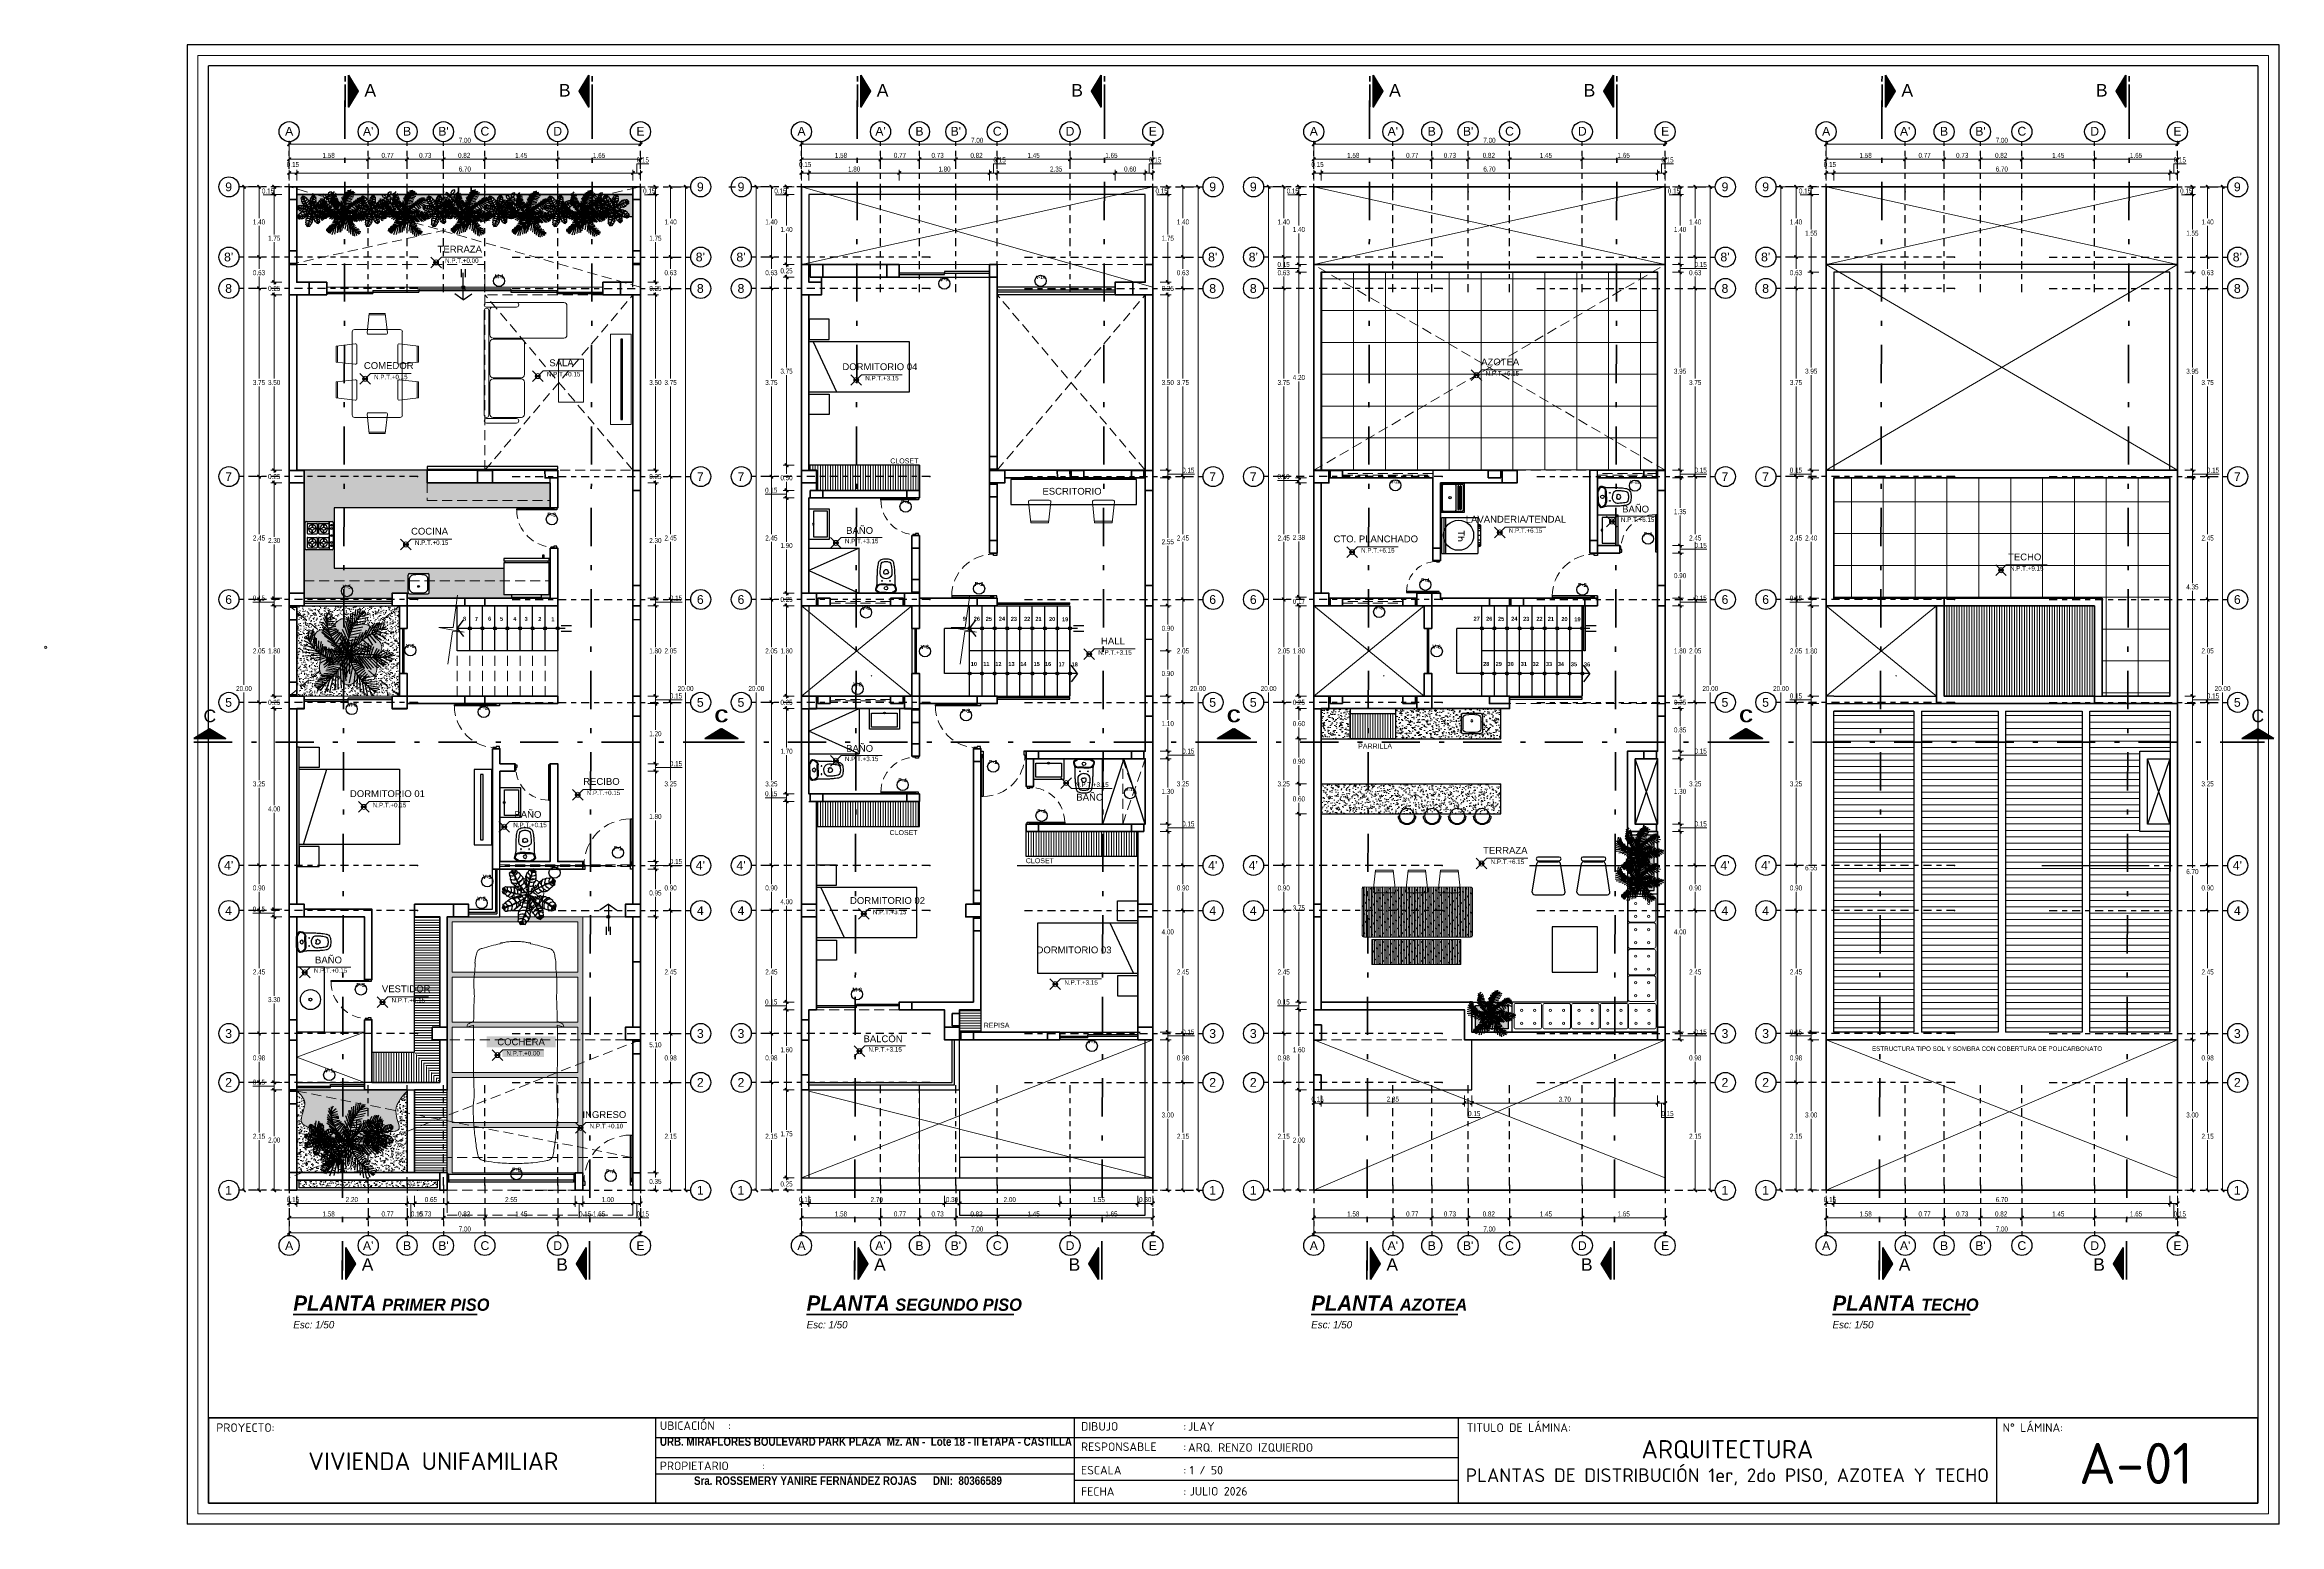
# Model space of a CAD drawing. Header units: millimetres. Extents: x 10610 to 10705, y -16613.7 to -16584.2.
# Drawn here: x 10610.05 to 10654.57, y -16613.7 to -16584.21 of the extents above; entities that cross this region are included whole.
import ezdxf
from ezdxf.enums import TextEntityAlignment as Align

# ---------------------------------------------------------------- set-up
doc = ezdxf.new("R2010")
doc.units = ezdxf.units.MM
for name, pattern in [('DASHDOTX2', [50.8, 25.4, -12.7, 0, -12.7]), ('HIDDEN', [0.375, 0.25, -0.125]), ('Punto & Rayas', [0.335139, 0.15875, -0.088194, 0, -0.088194])]:
    doc.linetypes.add(name, pattern=pattern)
for name, color, linetype in [('0.2', 2, 'Continuous'), ('Nuevo_Estructura - Forjados', 7, 'Continuous'), ('Sanitarios', 135, 'Continuous'), ('Textos', 8, 'Continuous')]:
    doc.layers.add(name, color=color, linetype=linetype)
for name, color, linetype, lineweight in [('0.6', 252, 'Continuous', 50), ('01_GRIS 250', 250, 'Continuous', 9), ('COLUMNAS', 6, 'Continuous', 20), ('ESCALERA', 46, 'Continuous', 0), ('MOBI. 01', 54, 'Continuous', 20), ('mobiliario', 78, 'Continuous', 18), ('Muro Alto', 1, 'Continuous', 80), ('Muro sin techar', 160, 'Continuous', 40), ('p2', 53, 'Continuous', 20), ('P4', 144, 'Continuous', 40), ('P6', 255, 'Continuous', 20), ('PISO BAJO', 252, 'Continuous', 5), ('PISOS', 251, 'Continuous', 5), ('Text. titulos .jlay', 10, 'Continuous', 70), ('TEXTO AMBIENTES', 7, 'Continuous', 9)]:
    doc.layers.add(name, color=color, linetype=linetype, lineweight=lineweight)
doc.layers.add('Nuevo_Estructura - Forjados_Pluma_Nº__209', color=7, linetype='Continuous', lineweight=30, true_color=0x3e4f7b)
doc.layers.add('Nuevo_Estructura - Forjados_Pluma_Nº__219', color=7, linetype='Continuous', lineweight=13, true_color=0x404b6a)
doc.styles.add('arial narrow', font='ARIALNI.TTF')
doc.styles.add('CENTURY JOSE TEXT', font='GOTHICI.TTF')
doc.styles.add('Estilo_Generado_1', font='arial.ttf')
doc.styles.add('mahico', font='GOTHIC.TTF', dxfattribs={"width": 0.75})
doc.styles.add('R120-50', font='romans.shx', dxfattribs={"width": 1.3, "height": 0.12})
doc.styles.get("Standard").update_dxf_attribs({"font": 'arial.ttf'})
doc.styles.add('style1', font='arial.ttf')
doc.styles.add('stylus', font='stylu.ttf')
doc.styles.add('TEXTO PRINCIPAL', font='swissek.ttf', dxfattribs={"height": 0.15})
doc.dimstyles.new('Copia de 50 P', dxfattribs={"dimtxt": 0.1, "dimasz": 0.01, "dimexe": 0.065, "dimexo": 0.0625, "dimgap": 0.025, "dimtad": 1, "dimtih": 1, "dimtoh": 1, "dimzin": 0, "dimdsep": 46, "dimtxsty": 'mahico', "dimblk": 'pa cotas', "dimcen": 0.09, "dimdle": 0.3, "dimclrd": 256, "dimclre": 256, "dimclrt": 256, "dimadec": 0, "dimazin": 0, "dimtfac": 1, "dimtofl": 0, "dimtmove": 0, "dimatfit": 3, "dimfxl": 0.15, "dimfxlon": 1, "dimtolj": 1, "dimtzin": 0, "dimlwd": 5, "dimlwe": 5, "dimarcsym": 0})
pattern_1 = [(185, (105.29396, -170.64377), (-0.1057980415, 0.1260851853), [0.017145, -0.188595]), (130, (105.29396, -170.64377), (-0.0991590557, -0.1440166078), [0.013716, -0.1508765258]), (235.4514447, (105.28515, -170.63326), (-0.2049570919, -0.0179314179), [0.0145710079, -0.1602812201]), (181.1842, (105.26164, -170.6761), (-0.1457580716, 0.199269219), [0.0257175, -0.2828925]), (231.6355576, (105.2495, -170.6595), (-0.3085440873, -0.0063779557), [0.0218565208, -0.2404220473]), (126.1841512, (105.26164, -170.6761), (-0.3085440873, -0.0063779557), [0.0205739704, -0.2263137587]), (156, (105.25355, -170.65185), (-0.0314056342, 0.1615679814), [0.017145, -0.188595]), (101, (105.25355, -170.65185), (-0.1565470739, -0.0778859339), [0.013716, -0.150876]), (206.451445, (105.25094, -170.63839), (-0.1879527084, 0.0836820467), [0.0145710079, -0.1602809438]), (172.5, (105.293964, -170.643767), (-0.0557760723, -0.05184492216), [0, -0.1490472, 0, -0.153162, 0, -0.1514475]), (142.5, (105.293964, -170.64377), (-0.10627830025, -0.0212307546), [0, -0.0873252, 0, -0.1456182, 0, -0.0577215]), (102.5, (105.33001, -170.679814), (-0.08264357602, 0.08993507673), [0, -0.05715, 0, -0.178308, 0, -0.236601]), (92.5, (105.34618, -170.69598), (-0.1104501536, 0.078087514), [0, -0.074295, 0, -0.1184148, 0, -0.168021])]

# ---------------------------------------------------------------- blocks, each defined once
blk = doc.blocks.new('puertas sss')
at = {"color": 244, "true_color": 0x991b1e}
for p, q in [((2962.35, 159.017), (2962.215, 159.017)), ((2962.215, 159.017), (2962.215, 158.972)), ((2962.35, 159.017), (2962.215, 159.017)), ((2962.215, 158.972), (2962.282, 158.972)), ((2962.282, 158.972), (2962.282, 158.994)), ((2962.282, 158.994), (2962.35, 158.994)), ((2962.35, 158.994), (2962.35, 159.017)), ((2962.215, 158.117), (2962.215, 158.162)), ((2962.215, 158.162), (2962.282, 158.162)), ((2962.35, 158.117), (2962.215, 158.117)), ((2962.35, 158.117), (2962.215, 158.117)), ((2962.282, 158.162), (2962.282, 158.139)), ((2962.282, 158.139), (2962.282, 158.162)), ((2962.282, 158.162), (2963.115, 158.162)), ((2962.282, 158.139), (2962.35, 158.139)), ((2963.115, 158.139), (2962.282, 158.139)), ((2962.35, 158.139), (2962.35, 158.117)), ((2963.115, 158.162), (2963.115, 158.139))]:
    blk.add_line(p, q, dxfattribs=at)
at = {"color": 244, "linetype": 'HIDDEN', "lineweight": 9, "ltscale": 0.8, "true_color": 0x991b1e}
blk.add_arc((2962.282, 158.162), 0.833, 0, 90, dxfattribs=at)
blk = doc.blocks.new('sgareghaergh')
at = {"color": 251, "lineweight": 18, "true_color": 0x636466}
for p, q in [((541185.725, 9429896.841), (541185.767, 9429897.223)), ((541185.767, 9429897.223), (541186.088, 9429897.223)), ((541185.767, 9429897.196), (541186.088, 9429897.196)), ((541186.131, 9429896.841), (541186.088, 9429897.223)), ((541185.428, 9429895.198), (541185.427, 9429896.859)), ((541186.382, 9429896.903), (541185.471, 9429896.903)), ((541186.103, 9429896.811), (541185.752, 9429896.811)), ((541186.427, 9429895.199), (541186.427, 9429896.857)), ((541185.49, 9429896.617), (541185.108, 9429896.575)), ((541185.108, 9429896.575), (541185.108, 9429896.254)), ((541185.135, 9429896.575), (541185.135, 9429896.254)), ((541185.52, 9429896.239), (541185.52, 9429896.59)), ((541186.336, 9429896.239), (541186.336, 9429896.59)), ((541186.366, 9429896.617), (541186.748, 9429896.575)), ((541186.721, 9429896.575), (541186.721, 9429896.254)), ((541186.748, 9429896.575), (541186.748, 9429896.254)), ((541185.49, 9429896.211), (541185.108, 9429896.254)), ((541185.49, 9429895.904), (541185.108, 9429895.861)), ((541185.108, 9429895.861), (541185.108, 9429895.54)), ((541185.135, 9429895.861), (541185.135, 9429895.54)), ((541185.52, 9429895.525), (541185.52, 9429895.876)), ((541186.336, 9429895.525), (541186.336, 9429895.876)), ((541186.366, 9429896.211), (541186.748, 9429896.254)), ((541186.366, 9429895.904), (541186.748, 9429895.861)), ((541186.721, 9429895.861), (541186.721, 9429895.54)), ((541186.748, 9429895.861), (541186.748, 9429895.54)), ((541185.49, 9429895.498), (541185.108, 9429895.54)), ((541186.366, 9429895.498), (541186.748, 9429895.54)), ((541186.382, 9429895.153), (541185.474, 9429895.153)), ((541185.725, 9429895.215), (541185.767, 9429894.833)), ((541186.103, 9429895.246), (541185.752, 9429895.246)), ((541186.131, 9429895.215), (541186.088, 9429894.833)), ((541185.767, 9429894.861), (541186.088, 9429894.861)), ((541185.767, 9429894.833), (541186.088, 9429894.833))]:
    blk.add_line(p, q, dxfattribs=at)
for centre, radius, start, end in [((541185.475, 9429896.856), 0.0474, 90.7914, 178.7944), ((541185.752, 9429896.838), 0.0275, 173.6598, 270), ((541186.103, 9429896.838), 0.0275, 270, 6.3402), ((541186.382, 9429896.857), 0.0458, 0, 90), ((541185.493, 9429896.59), 0.0275, 0, 96.3402), ((541186.363, 9429896.59), 0.0275, 83.6598, 180), ((541185.493, 9429896.239), 0.0275, 263.6598, 0), ((541185.493, 9429895.876), 0.0275, 0, 96.3402), ((541186.363, 9429896.239), 0.0275, 180, 276.3402), ((541186.363, 9429895.876), 0.0275, 83.6598, 180), ((541185.493, 9429895.525), 0.0275, 263.6598, 0), ((541186.363, 9429895.525), 0.0275, 180, 276.3402), ((541185.474, 9429895.199), 0.0458, 180, 270), ((541185.752, 9429895.218), 0.0275, 90, 186.3402), ((541186.103, 9429895.218), 0.0275, 353.6598, 90), ((541186.382, 9429895.199), 0.0458, 270, 0)]:
    blk.add_arc(centre, radius, start, end, dxfattribs=at)
blk = doc.blocks.new('hhsh')
at = {"color": 252, "lineweight": 5, "true_color": 0x939598}
for p, q in [((10503.114, -16425.472), (10502.414, -16425.472)), ((10502.414, -16425.472), (10502.414, -16426.672)), ((10503.114, -16426.672), (10503.114, -16425.472)), ((10502.414, -16426.672), (10503.114, -16426.672))]:
    blk.add_line(p, q, dxfattribs=at)
blk = doc.blocks.new('weggw')
at = {"color": 252, "lineweight": 5, "true_color": 0x939598}
for p, q in [((10520.56, -16423.435), (10519.997, -16423.435)), ((10520.047, -16423.366), (10520.047, -16423.366)), ((10520.691, -16423.322), (10520.091, -16423.322)), ((10520.091, -16423.41), (10520.691, -16423.41)), ((10520.691, -16423.435), (10520.691, -16423.435)), ((10520.735, -16423.366), (10520.735, -16423.366)), ((10519.935, -16424.139), (10519.935, -16423.497)), ((10520.622, -16423.497), (10520.622, -16424.139)), ((10520.647, -16424.152), (10520.647, -16423.478)), ((10520.735, -16423.478), (10520.735, -16424.152)), ((10519.935, -16424.93), (10519.935, -16424.287)), ((10520.56, -16424.201), (10519.997, -16424.201)), ((10520.56, -16424.225), (10519.997, -16424.225)), ((10520.622, -16424.287), (10520.622, -16424.93)), ((10520.647, -16424.152), (10520.647, -16425.566)), ((10520.735, -16425.566), (10520.735, -16424.152)), ((10519.935, -16424.416), (10519.935, -16424.666)), ((10519.088, -16425.079), (10519.088, -16425.66)), ((10520.56, -16425.016), (10519.15, -16425.016)), ((10520.56, -16424.993), (10519.997, -16424.993)), ((10520.622, -16425.079), (10520.622, -16425.572)), ((10520.091, -16425.635), (10520.691, -16425.635)), ((10520.691, -16425.61), (10520.691, -16425.61)), ((10519.15, -16425.722), (10520.091, -16425.722)), ((10520.047, -16425.678), (10520.047, -16425.678)), ((10520.691, -16425.722), (10520.091, -16425.722)), ((10520.735, -16425.678), (10520.735, -16425.678))]:
    blk.add_line(p, q, dxfattribs=at)
for centre, radius, start, end in [((10519.997, -16423.497), 0.0625, 90, 180), ((10520.091, -16423.366), 0.0437, 90, 180), ((10520.091, -16423.366), 0.0437, 180, 270), ((10520.56, -16423.497), 0.0625, 0, 90), ((10520.691, -16423.478), 0.0437, 90, 180), ((10520.691, -16423.366), 0.0437, 0, 90), ((10520.691, -16423.366), 0.0437, 270, 0), ((10520.691, -16423.478), 0.0437, 0, 90), ((10519.997, -16424.139), 0.0625, 180, 270), ((10519.997, -16424.287), 0.0625, 90, 180), ((10520.56, -16424.139), 0.0625, 270, 0), ((10520.56, -16424.287), 0.0625, 0, 90), ((10519.15, -16425.079), 0.0625, 90, 180), ((10519.997, -16424.93), 0.0625, 180, 270), ((10520.56, -16424.93), 0.0625, 270, 0), ((10520.56, -16425.079), 0.0625, 0, 90), ((10519.15, -16425.66), 0.0625, 180, 270), ((10520.091, -16425.678), 0.0437, 90, 180), ((10520.56, -16425.572), 0.0625, 270, 0), ((10520.691, -16425.566), 0.0437, 180, 270), ((10520.691, -16425.566), 0.0437, 270, 0), ((10520.691, -16425.678), 0.0437, 0, 90), ((10520.091, -16425.678), 0.0437, 180, 270), ((10520.691, -16425.678), 0.0437, 270, 0)]:
    blk.add_arc(centre, radius, start, end, dxfattribs=at)
blk = doc.blocks.new('refrio')
for p, q in [((2971.133, 159.001), (2970.443, 159.001)), ((2970.443, 159.001), (2970.443, 158.959)), ((2971.133, 158.959), (2970.443, 158.959)), ((2971.133, 158.935), (2970.443, 158.935)), ((2970.443, 158.935), (2970.443, 158.444)), ((2970.457, 158.959), (2970.457, 158.935)), ((2971.06, 159.05), (2971.035, 159.05)), ((2971.035, 159.05), (2971.035, 159.001)), ((2971.06, 159.001), (2971.06, 159.05)), ((2971.119, 158.935), (2971.119, 158.959)), ((2971.133, 158.959), (2971.133, 159.001)), ((2971.133, 158.444), (2971.133, 158.935)), ((2971.133, 158.444), (2970.443, 158.444)), ((2970.557, 158.444), (2970.557, 158.409)), ((2970.557, 158.409), (2971.019, 158.409)), ((2971.019, 158.409), (2971.019, 158.444))]:
    blk.add_line(p, q)
blk = doc.blocks.new('rgergeg')
for p, q in [((10594.564, -16435.25), (10594.564, -16435.611)), ((10594.594, -16435.22), (10594.939, -16435.22)), ((10594.655, -16435.25), (10594.878, -16435.25)), ((10594.969, -16435.25), (10594.969, -16435.611)), ((10594.594, -16435.641), (10594.939, -16435.641)), ((10594.655, -16435.611), (10594.878, -16435.611))]:
    blk.add_line(p, q)
blk.add_circle((10594.716, -16435.43), 0.0185)
blk.add_circle((10594.716, -16435.43), 0.0185)
for centre, radius, start, end in [((10594.594, -16435.25), 0.03, 90, 180), ((10595.335, -16435.431), 0.75, 170.9213, 189.0787), ((10594.668, -16435.324), 0.075, 100.1148, 170.9213), ((10594.787, -16434.481), 0.75, 259.8852, 259.8855), ((10594.787, -16435.989), 0.75, 100.1145, 100.1148), ((10594.747, -16434.481), 0.75, 280.1145, 280.1148), ((10594.865, -16435.324), 0.075, 9.0787, 79.8852), ((10594.747, -16435.989), 0.75, 79.8852, 79.8855), ((10594.939, -16435.25), 0.03, 0, 90), ((10594.199, -16435.431), 0.75, 350.9213, 9.0787), ((10594.594, -16435.611), 0.03, 180, 270), ((10594.668, -16435.537), 0.075, 189.0787, 259.8852), ((10594.787, -16434.873), 0.75, 259.8852, 259.8855), ((10594.865, -16435.537), 0.075, 280.1148, 350.9213), ((10594.747, -16434.873), 0.75, 280.1145, 280.1148), ((10594.939, -16435.611), 0.03, 270, 0)]:
    blk.add_arc(centre, radius, start, end)
blk = doc.blocks.new('dahsthsht')
for p, q in [((10536.456, -16417.027), (10536.456, -16416.504)), ((10536.475, -16416.485), (10536.998, -16416.485)), ((10536.529, -16416.485), (10536.529, -16417.046)), ((10536.547, -16416.717), (10536.547, -16416.539)), ((10536.56, -16416.626), (10536.558, -16416.626)), ((10536.738, -16416.526), (10536.56, -16416.526)), ((10536.56, -16416.619), (10536.611, -16416.622)), ((10536.56, -16416.632), (10536.611, -16416.629)), ((10536.738, -16416.73), (10536.56, -16416.73)), ((10536.641, -16416.538), (10536.644, -16416.589)), ((10536.641, -16416.713), (10536.644, -16416.662)), ((10536.647, -16416.538), (10536.647, -16416.536)), ((10536.647, -16416.713), (10536.647, -16416.715)), ((10536.654, -16416.538), (10536.651, -16416.589)), ((10536.654, -16416.713), (10536.651, -16416.662)), ((10536.734, -16416.619), (10536.683, -16416.622)), ((10536.734, -16416.632), (10536.683, -16416.629)), ((10536.734, -16416.626), (10536.737, -16416.626)), ((10536.751, -16416.717), (10536.751, -16416.539)), ((10536.774, -16416.717), (10536.774, -16416.539)), ((10536.787, -16416.626), (10536.785, -16416.626)), ((10536.965, -16416.526), (10536.786, -16416.526)), ((10536.965, -16416.73), (10536.786, -16416.73)), ((10536.787, -16416.619), (10536.838, -16416.622)), ((10536.787, -16416.632), (10536.838, -16416.629)), ((10536.868, -16416.538), (10536.871, -16416.589)), ((10536.868, -16416.713), (10536.871, -16416.662)), ((10536.874, -16416.538), (10536.874, -16416.536)), ((10536.874, -16416.713), (10536.874, -16416.715)), ((10536.881, -16416.538), (10536.877, -16416.589)), ((10536.881, -16416.713), (10536.877, -16416.662)), ((10536.961, -16416.619), (10536.91, -16416.622)), ((10536.961, -16416.632), (10536.91, -16416.629)), ((10536.961, -16416.626), (10536.963, -16416.626)), ((10536.978, -16416.717), (10536.978, -16416.539)), ((10537.017, -16416.504), (10537.017, -16417.027)), ((10536.998, -16417.046), (10536.475, -16417.046)), ((10536.545, -16416.996), (10536.545, -16416.817)), ((10536.559, -16416.904), (10536.557, -16416.904)), ((10536.737, -16416.805), (10536.558, -16416.805)), ((10536.737, -16417.009), (10536.558, -16417.009)), ((10536.559, -16416.898), (10536.61, -16416.901)), ((10536.559, -16416.911), (10536.61, -16416.907)), ((10536.639, -16416.817), (10536.643, -16416.868)), ((10536.639, -16416.991), (10536.643, -16416.94)), ((10536.646, -16416.817), (10536.646, -16416.815)), ((10536.646, -16416.991), (10536.646, -16416.994)), ((10536.652, -16416.817), (10536.649, -16416.868)), ((10536.652, -16416.991), (10536.649, -16416.94)), ((10536.733, -16416.898), (10536.682, -16416.901)), ((10536.733, -16416.911), (10536.682, -16416.907)), ((10536.733, -16416.904), (10536.735, -16416.904)), ((10536.749, -16416.996), (10536.749, -16416.817)), ((10536.774, -16416.996), (10536.774, -16416.817)), ((10536.787, -16416.904), (10536.785, -16416.904)), ((10536.965, -16416.805), (10536.786, -16416.805)), ((10536.965, -16417.009), (10536.786, -16417.009)), ((10536.787, -16416.898), (10536.838, -16416.901)), ((10536.787, -16416.911), (10536.838, -16416.907)), ((10536.868, -16416.817), (10536.871, -16416.868)), ((10536.868, -16416.991), (10536.871, -16416.94)), ((10536.874, -16416.817), (10536.874, -16416.815)), ((10536.874, -16416.991), (10536.874, -16416.994)), ((10536.881, -16416.817), (10536.877, -16416.868)), ((10536.881, -16416.991), (10536.877, -16416.94)), ((10536.961, -16416.898), (10536.91, -16416.901)), ((10536.961, -16416.911), (10536.91, -16416.907)), ((10536.961, -16416.904), (10536.963, -16416.904)), ((10536.978, -16416.996), (10536.978, -16416.817))]:
    blk.add_line(p, q)
for centre, radius in [((10536.494, -16416.566), 0.0191), ((10536.494, -16416.629), 0.0191), ((10536.494, -16416.766), 0.0191), ((10536.647, -16416.626), 0.0319), ((10536.874, -16416.626), 0.0319), ((10536.494, -16416.91), 0.0191), ((10536.494, -16416.972), 0.0191), ((10536.646, -16416.904), 0.0319), ((10536.874, -16416.904), 0.0319)]:
    blk.add_circle(centre, radius)
for centre, radius, start, end in [((10536.475, -16416.504), 0.0191, 90, 180), ((10536.56, -16416.539), 0.0127, 90, 180), ((10536.56, -16416.717), 0.0127, 180, 270), ((10536.569, -16416.626), 0.0104, 142.346, 217.654), ((10536.647, -16416.626), 0.0765, 94.2736, 175.7264), ((10536.647, -16416.626), 0.0765, 184.2736, 265.7264), ((10536.609, -16416.626), 0.00388, 304.85, 55.15), ((10536.647, -16416.547), 0.0104, 52.346, 127.654), ((10536.647, -16416.704), 0.0104, 232.346, 307.654), ((10536.647, -16416.587), 0.00388, 214.85, 325.15), ((10536.647, -16416.664), 0.00388, 34.85, 145.15), ((10536.647, -16416.626), 0.0765, 4.2736, 85.7264), ((10536.647, -16416.626), 0.0765, 274.2736, 355.7264), ((10536.686, -16416.626), 0.00388, 124.85, 235.15), ((10536.726, -16416.626), 0.0104, 322.346, 37.654), ((10536.738, -16416.539), 0.0127, 0, 90), ((10536.738, -16416.717), 0.0127, 270, 0), ((10536.786, -16416.539), 0.0127, 90, 180), ((10536.786, -16416.717), 0.0127, 180, 270), ((10536.795, -16416.626), 0.0104, 142.346, 217.654), ((10536.874, -16416.626), 0.0765, 94.2736, 175.7264), ((10536.874, -16416.626), 0.0765, 184.2736, 265.7264), ((10536.836, -16416.626), 0.00388, 304.85, 55.15), ((10536.874, -16416.547), 0.0104, 52.346, 127.654), ((10536.874, -16416.704), 0.0104, 232.346, 307.654), ((10536.874, -16416.587), 0.00388, 214.85, 325.15), ((10536.874, -16416.664), 0.00388, 34.85, 145.15), ((10536.874, -16416.626), 0.0765, 4.2736, 85.7264), ((10536.874, -16416.626), 0.0765, 274.2736, 355.7264), ((10536.912, -16416.626), 0.00388, 124.85, 235.15), ((10536.953, -16416.626), 0.0104, 322.346, 37.654), ((10536.965, -16416.539), 0.0127, 0, 90), ((10536.965, -16416.717), 0.0127, 270, 0), ((10536.998, -16416.504), 0.0191, 0, 90), ((10536.475, -16417.027), 0.0191, 180, 270), ((10536.558, -16416.817), 0.0127, 90, 180), ((10536.558, -16416.996), 0.0127, 180, 270), ((10536.567, -16416.904), 0.0104, 142.346, 217.654), ((10536.646, -16416.904), 0.0765, 94.2736, 175.7264), ((10536.646, -16416.904), 0.0765, 184.2736, 265.7264), ((10536.608, -16416.904), 0.00388, 304.85, 55.15), ((10536.646, -16416.825), 0.0104, 52.346, 127.654), ((10536.646, -16416.983), 0.0104, 232.346, 307.654), ((10536.646, -16416.866), 0.00388, 214.85, 325.15), ((10536.646, -16416.943), 0.00388, 34.85, 145.15), ((10536.646, -16416.904), 0.0765, 4.2736, 85.7264), ((10536.646, -16416.904), 0.0765, 274.2736, 355.7264), ((10536.684, -16416.904), 0.00388, 124.85, 235.15), ((10536.725, -16416.904), 0.0104, 322.346, 37.654), ((10536.737, -16416.817), 0.0127, 0, 90), ((10536.737, -16416.996), 0.0127, 270, 0), ((10536.786, -16416.817), 0.0127, 90, 180), ((10536.786, -16416.996), 0.0127, 180, 270), ((10536.795, -16416.904), 0.0104, 142.346, 217.654), ((10536.874, -16416.904), 0.0765, 94.2736, 175.7264), ((10536.874, -16416.904), 0.0765, 184.2736, 265.7264), ((10536.836, -16416.904), 0.00388, 304.85, 55.15), ((10536.874, -16416.825), 0.0104, 52.346, 127.654), ((10536.874, -16416.983), 0.0104, 232.346, 307.654), ((10536.874, -16416.866), 0.00388, 214.85, 325.15), ((10536.874, -16416.943), 0.00388, 34.85, 145.15), ((10536.874, -16416.904), 0.0765, 4.2736, 85.7264), ((10536.874, -16416.904), 0.0765, 274.2736, 355.7264), ((10536.912, -16416.904), 0.00388, 124.85, 235.15), ((10536.953, -16416.904), 0.0104, 322.346, 37.654), ((10536.965, -16416.817), 0.0127, 0, 90), ((10536.965, -16416.996), 0.0127, 270, 0), ((10536.998, -16417.027), 0.0191, 270, 0)]:
    blk.add_arc(centre, radius, start, end)
blk = doc.blocks.new('ino')
at = {"extrusion": (-0.000695462, -1.32202e-15, 1)}
for p, q in [((2966.547, 159.634, 0), (2966.547, 159.742, 0)), ((2966.547, 159.634, 0), (2966.547, 159.525, 0)), ((2966.606, 159.828, 0), (2966.63, 159.823, 0)), ((2966.606, 159.439, 0), (2966.63, 159.444, 0)), ((2966.697, 159.634, 0), (2966.697, 159.74, 0)), ((2966.697, 159.634, 0), (2966.697, 159.527, 0)), ((2966.712, 159.634, 0), (2966.712, 159.74, 0)), ((2966.712, 159.634, 0), (2966.712, 159.527, 0)), ((2966.917, 159.661, 0), (2966.917, 159.634, 0)), ((2966.917, 159.607, 0), (2966.917, 159.634, 0)), ((2966.952, 159.681, 0), (2966.937, 159.681, 0)), ((2966.952, 159.587, 0), (2966.937, 159.587, 0))]:
    blk.add_line(p, q, dxfattribs=at)
at = {"extrusion": (-0.000695462, -1.32202e-15, 1), "elevation": -2.063}
blk.add_lwpolyline([(2967.173, 159.767, 0.105815), (2967.12, 159.792, 0.021734), (2967.06, 159.802, 0.017071), (2966.958, 159.811, 0.008371), (2966.871, 159.814), (2966.735, 159.814, -0.060284), (2966.716, 159.816), (2966.651, 159.832, 0.050432), (2966.632, 159.838), (2966.609, 159.843, 0.296342), (2966.58, 159.832, 0.045212), (2966.534, 159.755, 0.112247), (2966.531, 159.742), (2966.531, 159.634), (2966.531, 159.525, 0.112247), (2966.534, 159.513, 0.045212), (2966.58, 159.435, 0.296342), (2966.609, 159.424), (2966.632, 159.429, 0.049523), (2966.651, 159.435), (2966.652, 159.436), (2966.716, 159.451, -0.060284), (2966.735, 159.454), (2966.871, 159.454, 0.008371), (2966.958, 159.457, 0.017071), (2967.06, 159.466, 0.021734), (2967.12, 159.476, 0.105815), (2967.173, 159.501, 0.128647), (2967.195, 159.535, 0.084162), (2967.211, 159.634, 0.083997), (2967.195, 159.733, 0.128647)], format="xyb", close=True, dxfattribs=at)
at = {"extrusion": (-0.000695462, -1.32202e-15, 1)}
for centre, radius in [((2966.631, 159.634, -2.063), 0.035), ((2966.631, 159.634, -2.063), 0.035), ((2966.78, 159.714, -2.063), 0.0075), ((2966.78, 159.554, -2.063), 0.0075)]:
    blk.add_circle(centre, radius, dxfattribs=at)
for centre, radius, start, end in [((2966.559, 159.742, -2.063), 0.013, 154.382, 180), ((2966.559, 159.525, -2.063), 0.013, 180, 205.618), ((2966.985, 159.538, -2.063), 0.485, 144.0272, 154.382), ((2966.985, 159.729, -2.063), 0.485, 205.618, 215.9728), ((2966.603, 159.816, -2.063), 0.013, 78, 144.0272), ((2966.603, 159.452, -2.063), 0.013, 215.9728, 282), ((2966.611, 159.74, -2.063), 0.085, 0, 78), ((2966.611, 159.527, -2.063), 0.085, 282, 0), ((2966.611, 159.527, -2.063), 0.1, 293.3405, 0), ((2966.611, 159.74, -2.063), 0.1, 0, 66.4517), ((2966.967, 159.634, -2.063), 0.14, 130.1762, 180.0038), ((2966.966, 159.634, -2.063), 0.14, 180, 229.9017), ((2966.921, 159.687, -2.063), 0.07, 87.777, 130.0983), ((2966.921, 159.58, -2.063), 0.07, 229.9017, 272.223), ((2966.936, 159.661, -2.063), 0.02, 90, 180), ((2966.936, 159.607, -2.063), 0.02, 180, 270), ((2966.825, 157.214, -2.063), 2.545, 87.0658, 87.777), ((2966.825, 162.053, -2.063), 2.545, 272.223, 272.9342), ((2966.951, 159.634, -2.063), 0.047, 0, 90), ((2966.951, 159.634, -2.063), 0.047, 270, 0), ((2966.877, 158.313, -2.063), 1.445, 83.0015, 86.9136), ((2966.877, 160.954, -2.063), 1.445, 273.0864, 276.9985), ((2966.975, 159.107, -2.063), 0.645, 78.0475, 83.0279), ((2966.975, 160.16, -2.063), 0.645, 276.9721, 281.9525), ((2967.088, 159.655, -2.063), 0.085, 72.2801, 76.8274), ((2967.088, 159.612, -2.063), 0.085, 283.1726, 287.7199), ((2967.099, 159.689, -2.063), 0.05, 15.6837, 72.2801), ((2967.099, 159.579, -2.063), 0.05, 287.7199, 344.3163), ((2966.91, 159.636, -2.063), 0.246, 359.56, 15.6385), ((2966.911, 159.631, -2.063), 0.245, 344.3163, 0.4411)]:
    blk.add_arc(centre, radius, start, end, dxfattribs=at)
blk = doc.blocks.new('dzhsrthjtdrj')
blk.add_line((3116.909, -103.084), (3116.445, -104.584))
for points in [[(3116.594, -103.045), (3116.994, -103.045), (3116.994, -102.645), (3116.594, -102.645)], [(3116.994, -105.023), (3117.044, -105.023), (3117.044, -102.645), (3116.994, -102.645)], [(3114.995, -104.584), (3114.995, -103.084), (3116.995, -103.084), (3116.995, -104.584)], [(3116.594, -104.623), (3116.994, -104.623), (3116.994, -105.023), (3116.594, -105.023)]]:
    blk.add_lwpolyline(points, close=True)
blk = doc.blocks.new('dfbdb')
at = {"elevation": 0}
for points in [[(3106.067, -99.512), (3106.067, -98.842), (3106.527, -98.842), (3106.527, -99.512)], [(3106.167, -99.462), (3106.167, -98.892), (3106.477, -98.892), (3106.477, -99.462)]]:
    blk.add_lwpolyline(points, close=True, dxfattribs=at)
blk.add_circle((3106.164, -99.177, 0), 0.02)
blk = doc.blocks.new('auto a')
for p, q in [((1.697, 0.922), (1.67, 0.835)), ((1.709, 0.963), (1.697, 0.922)), ((0.028, 0.273), (0.04, 0.272)), ((1.697, -0.922), (1.67, -0.835)), ((1.709, -0.963), (1.697, -0.922))]:
    blk.add_line(p, q)
for points, knots in [([(1.594, 0.833), (1.606, 0.863), (1.624, 0.901), (1.655, 0.958), (1.689, 0.961), (1.709, 0.963)], [0.0843644, 0.0843644, 0.0843644, 0.0843644, 0.1820778, 0.2115892, 0.2713862, 0.2713862, 0.2713862, 0.2713862]), ([(0.046, 0.303), (0.071, 0.424), (0.109, 0.564), (0.158, 0.725), (0.217, 0.775), (0.312, 0.787), (0.39, 0.809), (0.507, 0.798), (0.696, 0.827), (0.858, 0.83), (1.073, 0.821), (1.08, 0.818)], [0.305875, 0.305875, 0.305875, 0.305875, 0.675995, 0.745535, 0.799335, 0.898031, 1.025142, 1.039277, 1.2487, 1.563594, 1.678495, 1.678495, 1.678495, 1.678495]), ([(1.08, 0.818), (1.167, 0.822), (1.338, 0.828), (1.509, 0.831), (1.594, 0.833), (1.594, 0.833), (1.594, 0.833), (1.594, 0.833)], [0, 0, 0, 0, 0.2602558, 0.5141221, 0.5141221, 0.5141221, 0.514189, 0.514189, 0.514189, 0.514189]), ([(1.67, 0.835), (1.671, 0.835), (1.671, 0.835), (1.671, 0.835), (1.671, 0.835), (1.671, 0.835), (1.671, 0.835), (1.746, 0.836), (1.98, 0.838), (2.349, 0.838), (2.757, 0.832), (3.005, 0.822), (3.118, 0.822)], [-0.001017, -0.001017, -0.001017, -0.001017, -0.000008, -0.000008, -0.000008, 0, 0, 0, 0.223011, 0.702811, 1.107277, 1.447053, 1.447053, 1.447053, 1.447053]), ([(0.046, -0.303), (0.071, -0.424), (0.109, -0.564), (0.158, -0.725), (0.217, -0.775), (0.312, -0.787), (0.39, -0.809), (0.507, -0.798), (0.696, -0.827), (0.858, -0.83), (1.073, -0.821), (1.08, -0.818)], [0.305875, 0.305875, 0.305875, 0.305875, 0.675995, 0.745535, 0.799335, 0.898031, 1.025142, 1.039277, 1.2487, 1.563594, 1.678495, 1.678495, 1.678495, 1.678495]), ([(1.08, -0.818), (1.167, -0.822), (1.338, -0.828), (1.509, -0.831), (1.594, -0.833), (1.594, -0.833), (1.594, -0.833), (1.594, -0.833)], [0, 0, 0, 0, 0.2602558, 0.5141221, 0.5141221, 0.5141221, 0.514189, 0.514189, 0.514189, 0.514189]), ([(1.594, -0.833), (1.606, -0.863), (1.624, -0.901), (1.655, -0.958), (1.689, -0.961), (1.709, -0.963)], [0.0843644, 0.0843644, 0.0843644, 0.0843644, 0.1820778, 0.2115892, 0.2713862, 0.2713862, 0.2713862, 0.2713862]), ([(1.67, -0.835), (1.671, -0.835), (1.671, -0.835), (1.671, -0.835), (1.671, -0.835), (1.671, -0.835), (1.671, -0.835), (1.746, -0.836), (1.98, -0.838), (2.349, -0.838), (2.757, -0.832), (3.005, -0.822), (3.118, -0.822)], [-0.001017, -0.001017, -0.001017, -0.001017, -0.000008, -0.000008, -0.000008, 0, 0, 0, 0.223011, 0.702811, 1.107277, 1.447053, 1.447053, 1.447053, 1.447053])]:
    blk.add_open_spline(points, degree=3, knots=knots)
for points, start_tangent, end_tangent in [([(3.118, 0.822), (3.229, 0.836), (3.517, 0.836), (3.675, 0.827), (3.982, 0.793), (4.257, 0.75), (4.302, 0.737), (4.33, 0.717), (4.351, 0.682), (4.373, 0.606), (4.412, 0.35), (4.426, 0)], (0.990272, 0.139144), (0.014538, -0.999894)), ([(0, 0), (0.004, 0.101), (0.015, 0.2), (0.028, 0.273), (0.038, 0.303), (0.046, 0.303)], (0.02635, 0.999653), (0.994958, -0.10029)), ([(0, 0), (0.004, -0.101), (0.015, -0.2), (0.028, -0.273), (0.038, -0.303), (0.046, -0.303)], (0.02635, -0.999653), (0.994958, 0.10029)), ([(3.118, -0.822), (3.229, -0.836), (3.517, -0.836), (3.675, -0.827), (3.982, -0.793), (4.257, -0.75), (4.302, -0.737), (4.33, -0.717), (4.351, -0.682), (4.373, -0.606), (4.412, -0.35), (4.426, 0)], (0.990272, -0.139144), (0.014538, 0.999894))]:
    blk.add_spline(points, degree=3, dxfattribs=dict(start_tangent=start_tangent, end_tangent=end_tangent))
blk = doc.blocks.new('A$C3BDE78F2')
at = {"color": 64, "lineweight": 25}
for p, q in [((1.287, 2.272), (1.257, 2.837)), ((1.327, 2.342), (1.375, 2.903)), ((1.397, 2.453), (1.488, 2.89)), ((1.493, 2.534), (1.61, 2.87)), ((1.61, 2.612), (1.733, 2.862)), ((0.515, 2.051), (0.083, 2.211)), ((0.414, 2.178), (0.161, 2.354)), ((0.336, 2.317), (0.183, 2.424)), ((0.301, 2.367), (0.275, 2.506)), ((0.366, 2.272), (0.318, 2.547)), ((0.436, 2.158), (0.375, 2.543)), ((0.497, 2.092), (0.432, 2.514)), ((0.558, 2.031), (0.484, 2.44)), ((0.606, 1.97), (0.532, 2.408)), ((0.667, 1.925), (0.58, 2.363)), ((0.654, 2.285), (0.681, 1.908)), ((0.729, 1.863), (0.694, 2.24)), ((0.764, 1.835), (0.794, 2.178)), ((0.803, 1.81), (0.842, 2.15)), ((0.82, 1.777), (0.908, 2.121)), ((1.191, 1.937), (0.982, 2.232)), ((1.213, 2.027), (1.03, 2.358)), ((1.218, 2.117), (1.108, 2.502)), ((1.248, 2.187), (1.161, 2.674)), ((1.209, 2.113), (1.549, 2.154)), ((1.235, 2.17), (1.562, 2.182)), ((1.292, 2.272), (1.558, 2.203)), ((1.305, 2.326), (1.567, 2.244)), ((1.335, 2.387), (1.711, 2.313)), ((1.34, 2.342), (1.632, 2.268)), ((1.388, 2.412), (1.733, 2.391)), ((1.427, 2.465), (1.824, 2.465)), ((1.501, 2.534), (1.855, 2.51)), ((1.522, 1.763), (1.738, 2.118)), ((1.562, 2.588), (1.968, 2.526)), ((1.641, 1.88), (1.898, 2.218)), ((1.672, 2.645), (2.043, 2.555)), ((1.72, 2.678), (1.89, 2.809)), ((1.741, 1.942), (2.017, 2.301)), ((1.75, 2.682), (2.099, 2.588)), ((1.863, 2.001), (2.071, 2.284)), ((1.877, 2.719), (2.099, 2.698)), ((1.982, 2.066), (2.163, 2.293)), ((2.042, 2.083), (2.242, 2.29)), ((2.136, 2.106), (2.33, 2.268)), ((2.148, 2.115), (2.2, 1.863)), ((2.222, 2.123), (2.464, 2.25)), ((2.229, 2.139), (2.238, 1.871)), ((2.312, 2.138), (2.271, 1.886)), ((2.334, 2.138), (2.566, 2.218)), ((2.349, 2.142), (2.359, 1.907)), ((2.373, 2.146), (2.45, 1.912)), ((2.416, 2.133), (2.545, 1.962)), ((2.491, 2.154), (2.652, 2.06)), ((0.619, 1.945), (0.104, 2.056)), ((0.737, 1.851), (0.183, 1.9)), ((0.781, 1.794), (0.227, 1.794)), ((0.873, 1.728), (0.24, 1.695)), ((0.991, 1.655), (0.34, 1.614)), ((0.917, 1.33), (0.41, 1.439)), ((1.047, 1.601), (0.471, 1.544)), ((1.204, 1.511), (0.593, 1.519)), ((1.005, 1.362), (0.601, 1.562)), ((1.292, 1.454), (0.694, 1.434)), ((1.087, 1.409), (0.772, 1.641)), ((1.237, 1.445), (0.805, 1.695)), ((0.877, 1.745), (0.956, 2.097)), ((1.274, 1.511), (0.956, 1.745)), ((0.973, 1.687), (0.986, 2.08)), ((1.218, 1.798), (1.004, 2.068)), ((1.239, 1.626), (1.012, 1.818)), ((1.034, 1.638), (1.021, 2.023)), ((1.222, 1.704), (1.021, 1.929)), ((1.3, 1.434), (1.043, 1.343)), ((1.113, 1.577), (1.052, 2.015)), ((1.25, 1.446), (1.09, 1.108)), ((1.129, 1.427), (1.092, 1.063)), ((1.143, 1.548), (1.126, 1.974)), ((1.283, 1.487), (1.165, 1.896)), ((1.261, 1.495), (1.183, 1.843)), ((1.187, 1.97), (1.519, 2.084)), ((1.187, 1.528), (1.191, 1.9)), ((1.209, 1.904), (1.475, 2.035)), ((1.209, 1.822), (1.497, 1.994)), ((1.213, 2.035), (1.475, 2.105)), ((1.235, 1.704), (1.458, 1.966)), ((1.248, 1.618), (1.458, 1.9)), ((1.287, 1.532), (1.44, 1.896)), ((1.309, 1.454), (1.497, 1.208)), ((1.322, 1.462), (1.676, 1.724)), ((1.324, 1.495), (1.442, 1.924)), ((1.337, 1.495), (1.693, 1.415)), ((1.357, 1.417), (1.34, 0.975)), ((1.361, 1.575), (1.491, 1.903)), ((1.37, 1.413), (1.789, 1.339)), ((1.379, 1.466), (1.693, 1.716)), ((1.387, 1.606), (1.762, 1.486)), ((1.397, 1.466), (1.667, 1.237)), ((1.405, 1.47), (1.824, 1.724)), ((1.417, 1.646), (1.612, 2.005)), ((1.456, 1.677), (1.817, 1.534)), ((1.488, 1.47), (1.89, 1.691)), ((1.531, 1.741), (1.889, 1.58)), ((1.558, 1.474), (1.702, 1.204)), ((1.584, 1.479), (1.995, 1.695)), ((1.627, 1.857), (1.945, 1.652)), ((1.72, 1.474), (2.099, 1.655)), ((1.722, 1.917), (1.974, 1.701)), ((1.737, 1.462), (1.803, 1.147)), ((1.796, 1.958), (2.01, 1.734)), ((1.829, 1.446), (2.287, 1.61)), ((1.855, 1.429), (1.868, 1.127)), ((1.88, 2.022), (2.03, 1.772)), ((1.912, 1.425), (2.353, 1.544)), ((1.916, 1.421), (1.995, 1.065)), ((1.937, 2.032), (2.08, 1.776)), ((1.981, 1.409), (2.475, 1.499)), ((2.011, 2.073), (2.106, 1.817)), ((2.051, 1.376), (2.488, 1.454)), ((2.084, 2.099), (2.13, 1.854)), ((0.39, 0.941), (0, 0.859)), ((0.458, 1.028), (0.022, 0.964)), ((0.307, 0.832), (0.041, 0.744)), ((0.558, 1.111), (0.119, 1.096)), ((0.654, 1.185), (0.208, 1.198)), ((0.257, 0.776), (0.225, 0.508)), ((0.344, 0.886), (0.279, 0.498)), ((0.768, 1.253), (0.309, 1.302)), ((0.398, 0.95), (0.366, 0.579)), ((0.436, 0.992), (0.456, 0.632)), ((0.472, 1.022), (0.529, 0.748)), ((0.502, 1.03), (0.635, 0.811)), ((0.503, 1.054), (0.7, 0.857)), ((0.56, 1.095), (0.754, 0.913)), ((0.627, 1.153), (0.812, 0.941)), ((0.712, 1.209), (0.875, 0.97)), ((0.778, 1.246), (0.924, 0.997)), ((0.837, 1.27), (0.965, 1.022)), ((1.235, 1.065), (0.838, 0.746)), ((1.231, 1.122), (0.855, 0.852)), ((1.266, 1.2), (0.864, 0.963)), ((1.218, 0.877), (0.877, 0.545)), ((1.218, 0.975), (0.886, 0.672)), ((1.222, 0.791), (0.886, 0.435)), ((0.91, 1.313), (1.002, 1.04)), ((1.287, 1.282), (0.921, 1.077)), ((0.985, 1.347), (1.032, 1.047)), ((1.296, 1.348), (0.991, 1.196)), ((1.296, 1.393), (1.03, 1.282)), ((1.07, 1.374), (1.044, 1.024)), ((1.209, 0.775), (1.558, 0.664)), ((1.218, 0.983), (1.584, 0.889)), ((1.222, 0.82), (1.593, 0.75)), ((1.235, 0.877), (1.624, 0.836)), ((1.257, 1.135), (1.549, 0.942)), ((1.274, 1.282), (1.519, 1.016)), ((1.305, 1.38), (1.501, 1.118)), ((1.431, 1.356), (1.397, 0.82)), ((1.423, 1.372), (1.881, 1.208)), ((1.558, 1.241), (1.423, 0.795)), ((1.632, 1.114), (1.475, 0.734)), ((1.519, 1.282), (1.947, 1.094)), ((1.772, 1.008), (1.532, 0.734)), ((1.864, 0.877), (1.602, 0.705)), ((1.61, 1.188), (2.012, 1)), ((1.916, 0.799), (1.672, 0.595)), ((1.733, 1.061), (2.082, 0.889)), ((1.96, 0.717), (1.759, 0.423)), ((1.811, 0.959), (2.174, 0.783)), ((1.833, 0.889), (2.27, 0.648)), ((1.947, 0.742), (2.309, 0.558)), ((2.016, 1.384), (2.086, 1.053)), ((2.104, 1.352), (2.597, 1.397)), ((2.112, 1.348), (2.182, 1.012)), ((2.195, 1.319), (2.632, 1.319)), ((2.208, 1.303), (2.291, 0.947)), ((2.27, 1.274), (2.724, 1.233)), ((2.3, 1.253), (2.383, 0.897)), ((2.37, 1.213), (2.732, 1.155)), ((2.405, 1.188), (2.484, 0.832)), ((2.475, 1.143), (2.759, 1.077)), ((2.501, 1.102), (2.58, 0.824)), ((2.545, 1.073), (2.689, 1.008)), ((2.553, 1.069), (2.641, 0.914)), ((0.196, 0.702), (0.103, 0.636)), ((0.187, 0.668), (0.157, 0.557)), ((1.226, 0.697), (0.934, 0.341)), ((1.204, 0.603), (0.977, 0.271)), ((1.222, 0.537), (1.03, 0.226)), ((1.231, 0.406), (1.091, 0.132)), ((1.244, 0.23), (1.161, 0.038)), ((1.218, 0.697), (1.51, 0.562)), ((1.218, 0.574), (1.405, 0.218)), ((1.222, 0.648), (1.462, 0.48)), ((1.226, 0.402), (1.37, 0.132)), ((1.235, 0.279), (1.34, 0.03)), ((1.239, 0.623), (1.462, 0.333)), ((2.003, 0.631), (1.82, 0.292)), ((2.043, 0.566), (1.955, 0.198)), ((1.999, 0.656), (2.313, 0.492)), ((2.051, 0.558), (2.309, 0.46)), ((2.082, 0.476), (2.318, 0.406)), ((2.104, 0.419), (2.108, 0.243)), ((2.126, 0.39), (2.257, 0.341))]:
    blk.add_line(p, q, dxfattribs=at)
blk.add_circle((1.309, 1.464), 0.0787, dxfattribs=at)
for centre, radius, start, end in [((2.469, 3.808), 2.615, 211.31691, 243.67294), ((2.045, 1.894), 0.853, 92.16648, 210.28562), ((2.454, 0.854), 1.298, 82.92769, 151.94248), ((1.706, -0.314), 1.822, 102.57938, 150.29194), ((4.552, 0.67), 3.339, 166.23558, 191.57451), ((1.519, -0.022), 1.501, 40.20969, 98.06501), ((-0.294, -0.602), 2.615, 19.84206, 52.19809)]:
    blk.add_arc(centre, radius, start, end, dxfattribs=at)
blk = doc.blocks.new('59')
at = {"color": 61}
for p, q in [((-97630.4, 394148.5), (-97636.4, 394145.4)), ((-97636.4, 394145.4), (-97635.7, 394138.2)), ((-97622.8, 394158.8), (-97633, 394147.9)), ((-97612.3, 394154.7), (-97622.8, 394158.8)), ((-97612.8, 394154.5), (-97607.1, 394154.3)), ((-97607.1, 394154.3), (-97604.6, 394148.7)), ((-97604.6, 394148.7), (-97599, 394143.9)), ((-97546.1, 394147.3), (-97551.8, 394139.2)), ((-97540.8, 394149.2), (-97546.1, 394147.3)), ((-97534.3, 394156.5), (-97540.8, 394149.2)), ((-97528.8, 394161.1), (-97534.3, 394156.5)), ((-97522.8, 394158), (-97528.8, 394161.1)), ((-97524.8, 394159.8), (-97513.1, 394150.1)), ((-97510.1, 394157.6), (-97524.8, 394159.8)), ((-97513.1, 394150.1), (-97511.9, 394155.5)), ((-97507.5, 394146.5), (-97510.1, 394157.6)), ((-97507.9, 394146.9), (-97504.9, 394142.1)), ((-97663.8, 394077.5), (-97672.4, 394072.6)), ((-97672.4, 394072.6), (-97670.5, 394059.6)), ((-97669.5, 394061.8), (-97670.6, 394056)), ((-97670.5, 394059.6), (-97665.3, 394071.9)), ((-97665.3, 394071.9), (-97670.2, 394071.6)), ((-97664, 394077.1), (-97660.7, 394080.8)), ((-97660.7, 394080.8), (-97655.5, 394079.5)), ((-97655.5, 394079.5), (-97649.2, 394080.7)), ((-97649.2, 394080.7), (-97641.9, 394080.5)), ((-97641.9, 394080.5), (-97634.9, 394080.9)), ((-97635.7, 394138.2), (-97633.4, 394128.7)), ((-97634.9, 394080.9), (-97628.1, 394080.9)), ((-97633.4, 394128.7), (-97634.8, 394123.3)), ((-97634.8, 394123.3), (-97631.4, 394114.1)), ((-97631.4, 394114.1), (-97630.3, 394107.1)), ((-97630.3, 394107.1), (-97624.2, 394102.9)), ((-97628.1, 394080.9), (-97621, 394078.1)), ((-97624.2, 394102.9), (-97619.4, 394094.6)), ((-97621, 394078.1), (-97614, 394071.7)), ((-97619.4, 394094.6), (-97612.5, 394089.6)), ((-97614, 394071.7), (-97606, 394069.6)), ((-97612.5, 394089.6), (-97604.1, 394084.9)), ((-97606, 394069.6), (-97599.6, 394068.7)), ((-97604.1, 394084.9), (-97597.6, 394081.5)), ((-97599, 394143.9), (-97594, 394137.3)), ((-97597.6, 394081.5), (-97595.7, 394075.8)), ((-97595.7, 394075.8), (-97596.3, 394069.4)), ((-97594, 394137.3), (-97588.6, 394131.3)), ((-97588.6, 394131.3), (-97583.7, 394125.3)), ((-97583.7, 394125.3), (-97581.1, 394116.9)), ((-97581.1, 394116.9), (-97581.8, 394106.1)), ((-97581.8, 394106.1), (-97578, 394097.5)), ((-97578, 394097.5), (-97574.2, 394091.2)), ((-97562.9, 394088), (-97568.5, 394085)), ((-97559.4, 394092.9), (-97562.9, 394088)), ((-97560.9, 394118.3), (-97561.2, 394109.8)), ((-97561.2, 394109.8), (-97560.2, 394100.2)), ((-97556.8, 394127), (-97560.9, 394118.3)), ((-97560.2, 394100.2), (-97559.4, 394092.9)), ((-97551.8, 394139.2), (-97556.9, 394134.3)), ((-97556.9, 394134.3), (-97556.8, 394127)), ((-97544.5, 394077.7), (-97550, 394078.5)), ((-97539.5, 394079.3), (-97544.5, 394077.7)), ((-97536.3, 394084.8), (-97539.5, 394079.3)), ((-97535, 394085.9), (-97538.1, 394079.1)), ((-97532, 394092.1), (-97536.3, 394084.8)), ((-97530.1, 394093.9), (-97535, 394085.9)), ((-97530.7, 394054.7), (-97535, 394059.5)), ((-97527.4, 394097.9), (-97532, 394092.1)), ((-97526, 394061.7), (-97531.7, 394058.5)), ((-97520.8, 394099.5), (-97530.1, 394093.9)), ((-97520, 394101.9), (-97527.4, 394097.9)), ((-97518.4, 394064.7), (-97526, 394061.7)), ((-97515.4, 394106.3), (-97520.8, 394099.5)), ((-97516.2, 394107.1), (-97520, 394101.9)), ((-97508.9, 394063.8), (-97518.4, 394064.7)), ((-97509.2, 394057.8), (-97518.3, 394054.7)), ((-97510, 394107.9), (-97516.2, 394107.1)), ((-97513.2, 394113.8), (-97515.4, 394106.3)), ((-97511.3, 394121.6), (-97513.2, 394113.8)), ((-97508.7, 394129.5), (-97511.3, 394121.6)), ((-97501.9, 394110.6), (-97510, 394107.9)), ((-97500.8, 394059.5), (-97509.2, 394057.8)), ((-97501.6, 394065.9), (-97508.9, 394063.8)), ((-97508, 394136.9), (-97508.7, 394129.5)), ((-97504.9, 394142.1), (-97508, 394136.9)), ((-97497.2, 394109.2), (-97501.9, 394110.6)), ((-97496.1, 394070), (-97501.6, 394065.9)), ((-97491.4, 394057.4), (-97500.8, 394059.5)), ((-97488.8, 394111), (-97497.2, 394109.2)), ((-97490.8, 394074.5), (-97496.1, 394070)), ((-97484.3, 394059.1), (-97491.4, 394057.4)), ((-97484.8, 394078.7), (-97490.8, 394074.5)), ((-97482.5, 394111.3), (-97488.8, 394111)), ((-97480.5, 394083.5), (-97484.8, 394078.7)), ((-97478.3, 394055.3), (-97484.3, 394059.1)), ((-97479.9, 394106.1), (-97482.5, 394111.3)), ((-97475.6, 394085.5), (-97480.5, 394083.5)), ((-97471.2, 394099.2), (-97480.4, 394108.4)), ((-97480.4, 394108.4), (-97477.2, 394095.4)), ((-97477.2, 394095.4), (-97473.5, 394098.7)), ((-97475.2, 394090.5), (-97475.6, 394085.5)), ((-97475.1, 394090), (-97471.2, 394099.2)), ((-97670.6, 394056), (-97665.4, 394052.5)), ((-97665.2, 393998.2), (-97668.4, 393987.4)), ((-97668.4, 393987.4), (-97656.5, 393978.2)), ((-97662, 393992.4), (-97665.8, 393988.2)), ((-97665.4, 394052.5), (-97657.6, 394048.9)), ((-97665.3, 394003.4), (-97660, 394006.4)), ((-97665, 393997.7), (-97665.3, 394003.4)), ((-97660, 394006.4), (-97655.7, 394012.5)), ((-97657.6, 394048.9), (-97654.7, 394045)), ((-97657.4, 393980.8), (-97653.8, 393975.1)), ((-97655.7, 394012.5), (-97649.6, 394018)), ((-97654.7, 394045), (-97646.6, 394042.2)), ((-97653.8, 393975.1), (-97646.7, 393976.4)), ((-97649.6, 394018), (-97644.1, 394024)), ((-97646.7, 393976.4), (-97637.5, 393979.6)), ((-97646.6, 394042.2), (-97641.1, 394039.2)), ((-97644.1, 394024), (-97638.5, 394029.4)), ((-97641.1, 394039.2), (-97635, 394041.1)), ((-97638.5, 394029.4), (-97630.5, 394032.7)), ((-97637.5, 393979.6), (-97631.9, 393978.6)), ((-97635, 394041.1), (-97626.7, 394039.8)), ((-97631.9, 393978.6), (-97623, 393982.8)), ((-97630.5, 394032.7), (-97619.6, 394033)), ((-97626.7, 394039.8), (-97619.5, 394041.7)), ((-97623, 393982.8), (-97616.2, 393984.6)), ((-97619.6, 394033), (-97611.4, 394037.6)), ((-97619.5, 394041.7), (-97611.7, 394044.9)), ((-97616.2, 393984.6), (-97612.6, 393991.1)), ((-97612.6, 393991.1), (-97604.8, 393996.6)), ((-97611.7, 394044.9), (-97605.8, 394047.5)), ((-97611.4, 394037.6), (-97605.4, 394041.9)), ((-97605.8, 394047.5), (-97600.8, 394045.7)), ((-97604.8, 393996.6), (-97600.4, 394003.9)), ((-97601.1, 393971.5), (-97600.6, 393978.7)), ((-97600.2, 393965.1), (-97601.1, 393971.5)), ((-97600.8, 394045.7), (-97596.9, 394041.8)), ((-97600.6, 393985.8), (-97600.3, 393992.6)), ((-97600.6, 393978.7), (-97600.6, 393985.8)), ((-97600.4, 394003.9), (-97596.5, 394012.7)), ((-97600.3, 393992.6), (-97597.2, 393999.5)), ((-97597.2, 393999.5), (-97590.4, 394006.2)), ((-97596.5, 394012.7), (-97593.6, 394019.5)), ((-97593.6, 394019.5), (-97588.2, 394022)), ((-97590.4, 394006.2), (-97587.9, 394014.1)), ((-97588.2, 394022), (-97581.8, 394021.9)), ((-97587.9, 394014.1), (-97586.7, 394020.4)), ((-97565.8, 394013.2), (-97563.8, 394018.1)), ((-97563.6, 394007.2), (-97565.8, 394013.2)), ((-97565.7, 393964.2), (-97562.5, 393972.2)), ((-97563.8, 394018.1), (-97559.6, 394021.8)), ((-97560.7, 393999.3), (-97563.6, 394007.2)), ((-97559, 394006.3), (-97562.5, 394012.4)), ((-97562.5, 393972.2), (-97559.2, 393977.5)), ((-97560.8, 393983.7), (-97559.2, 393992)), ((-97559.2, 393977.5), (-97560.8, 393983.7)), ((-97559.2, 393992), (-97560.7, 393999.3)), ((-97555.6, 393998), (-97559, 394006.3)), ((-97556.4, 393987.7), (-97555.6, 393998)), ((-97554.1, 393979.8), (-97556.4, 393987.7)), ((-97549.6, 393973.9), (-97554.1, 393979.8)), ((-97544.6, 393968.1), (-97549.6, 393973.9)), ((-97540, 393961.7), (-97544.6, 393968.1)), ((-97541.7, 394026.6), (-97540.9, 394032.6)), ((-97540, 394021.2), (-97541.7, 394026.6)), ((-97533.9, 394017.7), (-97540, 394021.2)), ((-97526.6, 394027), (-97533.9, 394028.5)), ((-97526, 394013.1), (-97533.9, 394017.7)), ((-97525.2, 394052.3), (-97530.7, 394054.7)), ((-97517.7, 394024), (-97526.6, 394027)), ((-97519.5, 394008.2), (-97526, 394013.1)), ((-97518.3, 394054.7), (-97525.2, 394052.3)), ((-97515.1, 394000.1), (-97519.5, 394008.2)), ((-97510.2, 394016.2), (-97517.7, 394024)), ((-97509.4, 393996.1), (-97515.1, 394000.1)), ((-97502.3, 394012.5), (-97510.2, 394016.2)), ((-97508.4, 393989.4), (-97509.4, 393996.1)), ((-97505.4, 393980.5), (-97508.4, 393989.4)), ((-97506.9, 393975.4), (-97505.4, 393980.5)), ((-97504.9, 393966.3), (-97506.9, 393975.4)), ((-97494.5, 394012), (-97502.3, 394012.5)), ((-97486.5, 394011.9), (-97494.5, 394012)), ((-97478.3, 394011.1), (-97486.5, 394011.9)), ((-97469.2, 394051.5), (-97478.3, 394055.3)), ((-97470.9, 394012.1), (-97478.3, 394011.1)), ((-97465.1, 394010.2), (-97470.9, 394012.1)), ((-97466.2, 394046.8), (-97469.2, 394051.5)), ((-97457.6, 394042.1), (-97466.2, 394046.8)), ((-97461.1, 394014.2), (-97465.1, 394010.2)), ((-97461.3, 394013.7), (-97451.2, 394018.7)), ((-97452.3, 394033.6), (-97459.2, 394020)), ((-97459.2, 394020), (-97453.6, 394020)), ((-97451.9, 394037.7), (-97457.6, 394042.1)), ((-97453.6, 394031.2), (-97451.9, 394037.7)), ((-97451.2, 394018.7), (-97452.3, 394033.6)), ((-97601.8, 393960), (-97600.2, 393965.1)), ((-97598.2, 393956.5), (-97601.8, 393960)), ((-97598.6, 393956.7), (-97594.1, 393947.9)), ((-97594.1, 393947.9), (-97581.1, 393949.2)), ((-97593.1, 393954.9), (-97593, 393950)), ((-97581.1, 393949.2), (-97593.1, 393954.9)), ((-97583.2, 393950.3), (-97577.5, 393948.9)), ((-97577.5, 393948.9), (-97573.8, 393953.9)), ((-97573.8, 393953.9), (-97569.8, 393961.5)), ((-97569.8, 393961.5), (-97565.7, 393964.2)), ((-97534.7, 393957), (-97540, 393961.7)), ((-97532.5, 393951.6), (-97534.7, 393957)), ((-97527.1, 393951.3), (-97532.5, 393951.6)), ((-97527.6, 393951.1), (-97517.6, 393947)), ((-97521.7, 393953.5), (-97518.2, 393949.5)), ((-97517.6, 393947), (-97507.6, 393957.2)), ((-97510.2, 393956.6), (-97504.4, 393959.5)), ((-97504.4, 393959.5), (-97504.9, 393966.3))]:
    blk.add_line(p, q, dxfattribs=at)
at = {"color": 42}
for p, q in [((-97633, 394147.9), (-97618.4, 394152)), ((-97621, 394153.6), (-97624.7, 394152.7)), ((-97624.7, 394152.7), (-97622.6, 394144.3)), ((-97618.4, 394152), (-97622.2, 394156.1)), ((-97620.6, 394147.6), (-97621, 394153.6)), ((-97613.2, 394130.9), (-97620.6, 394147.6)), ((-97521.9, 394149.2), (-97531.1, 394129.7)), ((-97527.5, 394133.8), (-97518, 394149.4)), ((-97516.1, 394155.7), (-97521.9, 394149.2)), ((-97518, 394149.4), (-97513.3, 394153.1)), ((-97513.3, 394153.1), (-97516.1, 394155.7)), ((-97667.9, 394071), (-97669.3, 394068)), ((-97669.3, 394068), (-97662.3, 394064.8)), ((-97663.5, 394067.9), (-97667.9, 394071)), ((-97648, 394063.9), (-97663.5, 394067.9)), ((-97662.3, 394064.8), (-97643.7, 394061.9)), ((-97642.5, 394057.7), (-97648, 394063.9)), ((-97643.7, 394061.9), (-97631.2, 394058.2)), ((-97633.1, 394057.5), (-97642.5, 394057.7)), ((-97621.8, 394057), (-97633.1, 394057.5)), ((-97622.6, 394144.3), (-97611.9, 394125.6)), ((-97614.9, 394052.7), (-97621.8, 394057)), ((-97614.8, 394121.5), (-97613.2, 394130.9)), ((-97608.2, 394113.1), (-97614.8, 394121.5)), ((-97611.9, 394125.6), (-97606.2, 394111.9)), ((-97600.6, 394102.6), (-97608.2, 394113.1)), ((-97599.4, 394093.4), (-97600.6, 394102.6)), ((-97590.9, 394083.7), (-97599.4, 394093.4)), ((-97586.6, 394070.7), (-97590.9, 394083.7)), ((-97577.2, 394064.6), (-97586.6, 394070.7)), ((-97571.9, 394057), (-97577.2, 394064.6)), ((-97564.9, 394057.8), (-97561.6, 394066.5)), ((-97561.9, 394077.7), (-97553.7, 394088.6)), ((-97561.6, 394066.5), (-97561.9, 394077.7)), ((-97561.6, 394057.5), (-97554.8, 394061.9)), ((-97554.8, 394061.9), (-97549.2, 394069.9)), ((-97553.7, 394088.6), (-97550.6, 394101.1)), ((-97550.6, 394101.1), (-97543.7, 394107.3)), ((-97549.2, 394069.9), (-97537.7, 394073.3)), ((-97543.7, 394107.3), (-97539.4, 394119.6)), ((-97539.4, 394119.6), (-97536.1, 394129.8)), ((-97531.1, 394129.7), (-97539.2, 394117.2)), ((-97537.7, 394073.3), (-97529, 394080.5)), ((-97536.1, 394129.8), (-97527.5, 394133.8)), ((-97529, 394080.5), (-97520.9, 394081.3)), ((-97520.9, 394081.3), (-97511.6, 394087.6)), ((-97500.5, 394090.5), (-97512.7, 394085.9)), ((-97511.6, 394087.6), (-97504, 394093.1)), ((-97504, 394093.1), (-97495.8, 394091.5)), ((-97483.9, 394099.4), (-97500.5, 394090.5)), ((-97495.8, 394091.5), (-97481, 394097.5)), ((-97476.4, 394101), (-97483.9, 394099.4)), ((-97481, 394097.5), (-97475.7, 394097.7)), ((-97475.7, 394097.7), (-97476.4, 394101)), ((-97657.4, 393990.6), (-97663.4, 393989.6)), ((-97663.4, 393989.6), (-97662.1, 393986)), ((-97662.1, 393986), (-97653.9, 393988.9)), ((-97656.5, 393978.2), (-97662, 393992.4)), ((-97641.5, 393999.5), (-97657.4, 393990.6)), ((-97653.9, 393988.9), (-97636.3, 394001.3)), ((-97632, 393998.8), (-97641.5, 393999.5)), ((-97636.3, 394001.3), (-97623.1, 394008.2)), ((-97624.1, 394006.1), (-97632, 393998.8)), ((-97614.4, 394014.6), (-97624.1, 394006.1)), ((-97603.6, 394053.3), (-97614.9, 394052.7)), ((-97605.3, 394016.6), (-97614.4, 394014.6)), ((-97596.5, 394026), (-97605.3, 394016.6)), ((-97592.4, 394049.1), (-97603.6, 394053.3)), ((-97584, 394031.5), (-97596.5, 394026)), ((-97583.1, 394052.2), (-97592.4, 394049.1)), ((-97584.3, 393971.8), (-97589.1, 393956.6)), ((-97585.8, 393957.6), (-97582.1, 393976)), ((-97577.8, 393977), (-97584.3, 393971.8)), ((-97578.7, 394041.4), (-97584, 394031.5)), ((-97575, 394051.6), (-97583.1, 394052.2)), ((-97582.1, 393976), (-97577.8, 393988.3)), ((-97571.6, 394047.3), (-97578.7, 394041.4)), ((-97577.2, 393986.4), (-97577.8, 393977)), ((-97576.1, 393997.6), (-97577.2, 393986.4)), ((-97571.5, 394004.4), (-97576.1, 393997.6)), ((-97566.8, 394026.6), (-97571.5, 394015.7)), ((-97571.5, 394015.7), (-97571.5, 394004.4)), ((-97568.4, 394044.1), (-97569.4, 394036.1)), ((-97569.4, 394036.1), (-97566.8, 394026.6)), ((-97563.9, 394045.1), (-97559.1, 394037.6)), ((-97560.6, 394049.9), (-97551.4, 394048.6)), ((-97559.1, 394037.6), (-97550.3, 394031.6)), ((-97551.4, 394048.6), (-97540.6, 394051.4)), ((-97550.3, 394031.6), (-97546.4, 394019.2)), ((-97546.4, 394019.2), (-97538.5, 394009.8)), ((-97540.6, 394051.4), (-97528.1, 394045.8)), ((-97538.5, 394009.8), (-97537.6, 394001)), ((-97537.6, 394001), (-97530.6, 393990.9)), ((-97527.4, 393978.8), (-97532.4, 393992)), ((-97530.6, 393990.9), (-97524.5, 393982.6)), ((-97528.1, 394045.8), (-97515.2, 394045.6)), ((-97517.5, 393960.8), (-97527.4, 393978.8)), ((-97524.5, 393982.6), (-97526.2, 393973.8)), ((-97526.2, 393973.8), (-97519.5, 393957.7)), ((-97515.2, 394045.6), (-97507.6, 394040.2)), ((-97507.6, 394040.2), (-97494.8, 394038.8)), ((-97483.1, 394033), (-97497, 394038.1)), ((-97494.8, 394038.8), (-97484.1, 394037.9)), ((-97484.1, 394037.9), (-97478.3, 394030.4)), ((-97462, 394028.3), (-97483.1, 394033)), ((-97478.3, 394030.4), (-97460.9, 394024.6)), ((-97454.4, 394024.2), (-97462, 394028.3)), ((-97460.9, 394024.6), (-97456.2, 394020.8)), ((-97456.2, 394020.8), (-97454.4, 394024.2)), ((-97589.1, 393956.6), (-97592.3, 393952.4)), ((-97592.3, 393952.4), (-97589.4, 393950.8)), ((-97589.4, 393950.8), (-97585.8, 393957.6)), ((-97507.6, 393957.2), (-97521.7, 393953.5)), ((-97519.5, 393957.7), (-97519.2, 393951.9)), ((-97519.2, 393951.9), (-97515.7, 393952.7)), ((-97515.7, 393952.7), (-97517.5, 393960.8))]:
    blk.add_line(p, q, dxfattribs=at)
at = {"color": 61, "extrusion": (0, 0, -1)}
for centre, major_axis, start_param, end_param in [((-97623.4, 394165.7), (14.1, 14.1), 2.061033, 2.985586), ((-97631.3, 394161.4), (-14.1, 14.1), 2.655582, 3.580136), ((-97627, 394160.2), (-14.1, 14.1), 2.655582, 3.580136), ((-97625.1, 394154.8), (15.5, 15.5), 1.084786, 2.009339), ((-97623.5, 394155.3), (15.5, 15.5), 2.061033, 2.985586), ((-97617.9, 394144.4), (19.8, 19.8), 2.061033, 2.985586), ((-97612.6, 394134.5), (-22.6, 22.6), 3.631829, 4.556383), ((-97604.7, 394118.3), (-19.8, 19.8), 3.631829, 4.556383), ((-97620, 394143.7), (-19.8, 19.8), 2.655582, 3.580136), ((-97594.6, 394100.2), (16.9, 16.9), 2.061033, 2.985586), ((-97615, 394133.7), (22.6, 22.6), 1.084786, 2.009339), ((-97589, 394091.2), (-15.5, 15.5), 3.631829, 4.556383), ((-97606.8, 394117.7), (19.8, 19.8), 1.084786, 2.009339), ((-97583.8, 394083), (14.1, 14.1), 2.061033, 2.985586), ((-97596.4, 394099.6), (16.9, 16.9), 1.084786, 2.009339), ((-97590.7, 394090.6), (15.5, 15.5), 1.084786, 2.009339), ((-97670.2, 393978.7), (-14.1, 14.1), 0.993951, 1.918505), ((-97669.4, 393983.1), (-14.1, 14.1), 0.993951, 1.918505), ((-97664.1, 393985.5), (-15.5, 15.5), 0.993951, 1.918505), ((-97675.2, 393986.2), (14.1, 14.1), 0.399402, 1.323955), ((-97653.6, 393991.6), (19.8, 19.8), -0.576845, 0.347708), ((-97664.8, 393987.1), (-15.5, 15.5), 1.970198, 2.894752), ((-97644.1, 393997.4), (-22.6, 22.6), 0.993951, 1.918505), ((-97654.5, 393993.6), (-19.8, 19.8), 1.970198, 2.894752), ((-97628.8, 394007.1), (-19.8, 19.8), 0.993951, 1.918505), ((-97645.1, 393999.7), (-22.6, 22.6), 1.970198, 2.894752), ((-97611.8, 394019.1), (16.9, 16.9), -0.576845, 0.347708), ((-97629.7, 394009.1), (-19.8, 19.8), 1.970198, 2.894752), ((-97612.6, 394020.8), (16.9, 16.9), 0.399402, 1.323955), ((-97595.8, 394031.7), (-14.1, 14.1), 0.993951, 1.918505), ((-97596.4, 394033.1), (14.1, 14.1), 0.399402, 1.323955)]:
    blk.add_ellipse(centre, major_axis=major_axis, ratio=1, start_param=start_param, end_param=end_param, dxfattribs=at)
at = {"color": 42, "extrusion": (0, 0, -1)}
for centre, start_param, end_param in [((-97359.8, 394231.1), 4.782832, 5.20984), ((-97764.2, 394242.7), 3.121202, 3.548209)]:
    blk.add_ellipse(centre, major_axis=(-194.6, 194.6), ratio=1, start_param=start_param, end_param=end_param, dxfattribs=at)
at = {"color": 42}
for centre, major_axis, start_param, end_param in [((-97301.1, 393982.2), (194.6, 194.6), 1.677498, 2.104505), ((-97577.7, 394291.7), (-170.2, 170.2), 1.968076, 2.395083), ((-97415.3, 393867.1), (170.2, 170.2), 1.041356, 1.468363), ((-97808.3, 394053.2), (-170.2, 170.2), 3.489955, 3.916963), ((-97575.5, 393775.9), (-194.6, 194.6), -1.239106, -0.812098), ((-97769.7, 393883.7), (-185.4, 185.4), 4.192429, 4.619437)]:
    blk.add_ellipse(centre, major_axis=major_axis, ratio=1, start_param=start_param, end_param=end_param, dxfattribs=at)
at = {"color": 61}
for centre, major_axis, start_param, end_param in [((-97516.9, 394150.3), (-16.9, 16.9), 0.760159, 1.684713), ((-97510, 394160.9), (-14.1, 14.1), 0.760159, 1.684713), ((-97504.7, 394162), (-14.1, 14.1), 0.760159, 1.684713), ((-97512.7, 394166), (-14.1, 14.1), 1.736406, 2.66096), ((-97511.3, 394161.8), (-14.1, 14.1), 1.736406, 2.66096), ((-97677.4, 394076), (12.3, 12.3), 4.192329, 5.116883), ((-97675.2, 394071.8), (12.3, 12.3), 4.192329, 5.116883), ((-97678.8, 394068.3), (-12.3, 12.3), 3.59778, 4.522334), ((-97675.6, 394070.5), (-12.3, 12.3), 3.59778, 4.522334), ((-97664.6, 394068.6), (14.8, 14.8), 4.192329, 5.116883), ((-97665.2, 394067.1), (14.8, 14.8), 5.168576, 6.09313), ((-97654.4, 394066.8), (-18.5, 18.5), 2.621533, 3.546087), ((-97655.2, 394064.9), (18.5, 18.5), 5.168576, 6.09313), ((-97644.7, 394062.8), (18.5, 18.5), 5.168576, 6.09313), ((-97626.5, 394059.5), (16.1, 16.1), 5.168576, 6.09313), ((-97599.7, 394056.4), (-12.3, 12.3), 3.59778, 4.522334), ((-97542.2, 394101), (-16.9, 16.9), 0.760159, 1.684713), ((-97554.8, 394075.2), (12.7, 12.7), 3.307202, 4.231756), ((-97537.7, 394110.4), (-18.3, 18.3), 0.760159, 1.684713), ((-97533, 394119.7), (-19.8, 19.8), 0.760159, 1.684713), ((-97547.9, 394092.4), (-15.5, 15.5), 1.736406, 2.66096), ((-97542, 394042.6), (12.7, 12.7), 0.985148, 1.909702), ((-97543.7, 394102.2), (-16.9, 16.9), 1.736406, 2.66096), ((-97538.5, 394067.1), (12.3, 12.3), 1.694813, 2.619367), ((-97524.3, 394135.4), (22.6, 22.6), 2.330955, 3.255509), ((-97538.9, 394068.5), (12.3, 12.3), 2.67106, 3.595614), ((-97522.3, 394139.8), (21.2, 21.2), 2.330955, 3.255509), ((-97531.2, 394071.5), (-13.6, 13.6), 0.124017, 1.04857), ((-97534.8, 394121), (-19.8, 19.8), 1.736406, 2.66096), ((-97531.7, 394072.9), (13.6, 13.6), 2.67106, 3.595614), ((-97526.3, 394136.9), (-22.6, 22.6), 1.736406, 2.66096), ((-97523.9, 394039.4), (15.5, 15.5), 0.985148, 1.909702), ((-97523.6, 394077.6), (14.8, 14.8), 2.67106, 3.595614), ((-97524.1, 394141.3), (21.2, 21.2), 3.307202, 4.231756), ((-97515.2, 394080.3), (16.1, 16.1), 1.694813, 2.619367), ((-97513.5, 394037.4), (-16.9, 16.9), -0.585648, 0.338905), ((-97507, 394084.4), (-17.3, 17.3), 0.124017, 1.04857), ((-97518.4, 394151.5), (16.9, 16.9), 3.307202, 4.231756), ((-97507.6, 394086.3), (-17.3, 17.3), 1.100264, 2.024817), ((-97498.6, 394088.4), (18.5, 18.5), 1.694813, 2.619367), ((-97499.2, 394090.4), (18.5, 18.5), 2.67106, 3.595614), ((-97493.3, 394032.6), (19.8, 19.8), 0.985148, 1.909702), ((-97489, 394093), (18.5, 18.5), 1.694813, 2.619367), ((-97489.6, 394095), (18.5, 18.5), 2.67106, 3.595614), ((-97476, 394027.6), (22.6, 22.6), 0.985148, 1.909702), ((-97479.8, 394097.6), (-14.8, 14.8), 0.124017, 1.04857), ((-97480.2, 394099.2), (14.8, 14.8), 2.67106, 3.595614), ((-97469.4, 394101.5), (12.3, 12.3), 1.694813, 2.619367), ((-97469.8, 394102.8), (12.3, 12.3), 2.67106, 3.595614), ((-97468.6, 394106.4), (-12.3, 12.3), 1.100264, 2.024817), ((-97465.1, 394099.5), (12.3, 12.3), 1.694813, 2.619367), ((-97643.9, 394064.7), (-18.5, 18.5), 2.621533, 3.546087), ((-97625.9, 394061.2), (-16.1, 16.1), 2.621533, 3.546087), ((-97616.9, 394059.8), (-14.8, 14.8), 2.621533, 3.546087), ((-97590.3, 393949.3), (13.6, 13.6), 0.407271, 1.331824), ((-97587.2, 393959.5), (17.3, 17.3), 0.407271, 1.331824), ((-97584.7, 393968.9), (19.8, 19.8), 0.407271, 1.331824), ((-97599.3, 394057.7), (-12.3, 12.3), 2.621533, 3.546087), ((-97580.8, 393984.2), (-17.3, 17.3), -1.163526, -0.238972), ((-97577.1, 394002), (-14.8, 14.8), -1.163526, -0.238972), ((-97589, 393960.2), (-17.3, 17.3), 4.143413, 5.067966), ((-97586.7, 393969.8), (-19.8, 19.8), 4.143413, 5.067966), ((-97578.7, 394002.7), (-14.8, 14.8), 4.143413, 5.067966), ((-97577, 394011.8), (-13.6, 13.6), 4.143413, 5.067966), ((-97546.8, 394012.6), (-14.8, 14.8), -0.461052, 0.463502), ((-97541.5, 394043.9), (-12.7, 12.7), 0.390599, 1.315152), ((-97536.7, 393995.3), (17.5, 17.5), 1.109745, 2.034298), ((-97553.1, 394020), (13.4, 13.4), 0.133498, 1.058051), ((-97527.5, 393977.4), (20.2, 20.2), 1.109745, 2.034298), ((-97548.3, 394012.1), (14.8, 14.8), 0.133498, 1.058051), ((-97523.2, 394041), (15.5, 15.5), 1.961395, 2.885949), ((-97520, 393961.4), (18.8, 18.8), 1.109745, 2.034298), ((-97538.5, 393994.7), (-17.5, 17.5), -1.437299, -0.512745), ((-97512.7, 394039.1), (-16.9, 16.9), 0.390599, 1.315152), ((-97529.6, 393976.8), (20.2, 20.2), 0.133498, 1.058051), ((-97515.4, 393950.8), (-14.8, 14.8), -0.461052, 0.463502), ((-97522, 393960.8), (18.8, 18.8), 0.133498, 1.058051), ((-97516.9, 393950.3), (-14.8, 14.8), -1.437299, -0.512745), ((-97492.4, 394034.6), (-19.8, 19.8), 0.390599, 1.315152), ((-97475, 394029.9), (22.6, 22.6), 1.961395, 2.885949), ((-97464.3, 394026.8), (19.8, 19.8), 1.961395, 2.885949), ((-97465.2, 394024.8), (-19.8, 19.8), -0.585648, 0.338905), ((-97452.6, 394023.1), (-15.5, 15.5), 0.390599, 1.315152), ((-97453.3, 394021.5), (15.5, 15.5), 0.985148, 1.909702), ((-97443.6, 394023.1), (-14.1, 14.1), 0.390599, 1.315152), ((-97445.7, 394014.4), (14.1, 14.1), 0.985148, 1.909702), ((-97590.1, 393941.3), (-12.3, 12.3), -1.163526, -0.238972), ((-97597.8, 393943.1), (12.3, 12.3), 5.714209, 6.638762), ((-97593.5, 393945.1), (-12.3, 12.3), 4.143413, 5.067966), ((-97591.7, 393949.8), (13.6, 13.6), 5.714209, 6.638762), ((-97509.6, 393944.3), (13.4, 13.4), 1.109745, 2.034298), ((-97517.2, 393940.4), (13.4, 13.4), 0.133498, 1.058051)]:
    blk.add_ellipse(centre, major_axis=major_axis, ratio=1, start_param=start_param, end_param=end_param, dxfattribs=at)
blk = doc.blocks.new('88')
at = {"color": 62, "linetype": 'Continuous'}
for p, q in [((-97676, 386577), (-97664, 386583)), ((-97664, 386583), (-97651, 386579)), ((-97651, 386579), (-97641, 386571)), ((-97620, 386600), (-97624, 386583)), ((-97624, 386583), (-97624, 386567)), ((-97610, 386589), (-97620, 386600)), ((-97606, 386575), (-97610, 386589)), ((-97579, 386579), (-97591, 386579)), ((-97591, 386579), (-97590, 386573)), ((-97579, 386612), (-97568, 386608)), ((-97579, 386600), (-97579, 386612)), ((-97572, 386587), (-97579, 386600)), ((-97568, 386571), (-97579, 386579)), ((-97564, 386579), (-97572, 386587)), ((-97568, 386608), (-97558, 386598)), ((-97552, 386575), (-97564, 386579)), ((-97558, 386598), (-97554, 386587)), ((-97546, 386587), (-97556, 386566)), ((-97554, 386587), (-97552, 386575)), ((-97546, 386587), (-97543, 386600)), ((-97533, 386587), (-97546, 386587)), ((-97543, 386600), (-97537, 386610)), ((-97537, 386610), (-97527, 386618)), ((-97521, 386594), (-97533, 386587)), ((-97527, 386618), (-97514, 386620)), ((-97514, 386606), (-97521, 386594)), ((-97514, 386620), (-97514, 386606)), ((-97670, 386567), (-97676, 386577)), ((-97659, 386558), (-97670, 386567)), ((-97661, 386473), (-97670, 386463)), ((-97670, 386463), (-97655, 386459)), ((-97649, 386478), (-97661, 386473)), ((-97647, 386556), (-97659, 386558)), ((-97641, 386513), (-97655, 386507)), ((-97655, 386507), (-97643, 386496)), ((-97655, 386459), (-97641, 386459)), ((-97651, 386521), (-97645, 386538)), ((-97639, 386523), (-97651, 386521)), ((-97635, 386473), (-97649, 386478)), ((-97635, 386556), (-97647, 386556)), ((-97645, 386538), (-97635, 386548)), ((-97645, 386426), (-97641, 386438)), ((-97643, 386411), (-97645, 386426)), ((-97643, 386496), (-97629, 386488)), ((-97635, 386399), (-97643, 386411)), ((-97641, 386571), (-97635, 386556)), ((-97628, 386511), (-97641, 386513)), ((-97641, 386459), (-97624, 386463)), ((-97641, 386438), (-97630, 386447)), ((-97628, 386529), (-97639, 386523)), ((-97635, 386556), (-97608, 386544)), ((-97635, 386548), (-97620, 386552)), ((-97624, 386463), (-97635, 386473)), ((-97626, 386409), (-97635, 386399)), ((-97630, 386447), (-97623, 386469)), ((-97630, 386447), (-97624, 386436)), ((-97622, 386540), (-97628, 386529)), ((-97627, 386509), (-97628, 386511)), ((-97622, 386422), (-97626, 386409)), ((-97624, 386567), (-97620, 386552)), ((-97620, 386523), (-97624, 386509)), ((-97622, 386449), (-97624, 386463)), ((-97624, 386463), (-97614, 386461)), ((-97624, 386436), (-97622, 386422)), ((-97620, 386552), (-97622, 386540)), ((-97612, 386436), (-97622, 386449)), ((-97620, 386552), (-97610, 386563)), ((-97610, 386534), (-97620, 386523)), ((-97614, 386461), (-97606, 386455)), ((-97597, 386432), (-97612, 386436)), ((-97610, 386563), (-97606, 386575)), ((-97607, 386535), (-97610, 386534)), ((-97608, 386544), (-97603, 386540)), ((-97606, 386455), (-97599, 386444)), ((-97601, 386517), (-97599, 386519)), ((-97599, 386519), (-97599, 386521)), ((-97599, 386444), (-97597, 386432)), ((-97597, 386467), (-97598, 386468)), ((-97583, 386465), (-97597, 386467)), ((-97589, 386451), (-97595, 386438)), ((-97595, 386438), (-97583, 386438)), ((-97593, 386559), (-97593, 386558)), ((-97581, 386459), (-97589, 386451)), ((-97585, 386519), (-97588, 386516)), ((-97588, 386516), (-97587, 386517)), ((-97587, 386528), (-97587, 386528)), ((-97568, 386469), (-97583, 386465)), ((-97583, 386438), (-97570, 386442)), ((-97568, 386463), (-97581, 386459)), ((-97580, 386493), (-97579, 386494)), ((-97577, 386509), (-97579, 386516)), ((-97579, 386494), (-97577, 386509)), ((-97576, 386486), (-97574, 386485)), ((-97575, 386516), (-97569, 386509)), ((-97570, 386442), (-97562, 386451)), ((-97568, 386523), (-97569, 386523)), ((-97567, 386566), (-97568, 386571)), ((-97564, 386526), (-97568, 386523)), ((-97566, 386491), (-97568, 386494)), ((-97568, 386470), (-97568, 386469)), ((-97556, 386461), (-97568, 386463)), ((-97558, 386447), (-97564, 386432)), ((-97564, 386432), (-97562, 386418)), ((-97562, 386451), (-97556, 386461)), ((-97562, 386418), (-97556, 386405)), ((-97546, 386545), (-97558, 386548)), ((-97556, 386463), (-97558, 386471)), ((-97558, 386447), (-97556, 386463)), ((-97550, 386438), (-97558, 386447)), ((-97556, 386461), (-97543, 386467)), ((-97543, 386451), (-97556, 386461)), ((-97556, 386405), (-97548, 386415)), ((-97554, 386552), (-97546, 386552)), ((-97545, 386545), (-97554, 386546)), ((-97554, 386477), (-97554, 386477)), ((-97535, 386577), (-97552, 386575)), ((-97552, 386575), (-97543, 386563)), ((-97551, 386529), (-97550, 386527)), ((-97550, 386527), (-97535, 386525)), ((-97546, 386428), (-97550, 386438)), ((-97548, 386415), (-97546, 386428)), ((-97546, 386552), (-97545, 386545)), ((-97535, 386542), (-97546, 386545)), ((-97543, 386563), (-97531, 386556)), ((-97543, 386467), (-97531, 386465)), ((-97531, 386444), (-97543, 386451)), ((-97535, 386515), (-97541, 386516)), ((-97539, 386514), (-97541, 386513)), ((-97529, 386471), (-97537, 386472)), ((-97521, 386573), (-97535, 386577)), ((-97527, 386558), (-97535, 386541)), ((-97523, 386531), (-97535, 386542)), ((-97535, 386541), (-97523, 386531)), ((-97523, 386531), (-97535, 386527)), ((-97535, 386525), (-97523, 386531)), ((-97535, 386527), (-97533, 386515)), ((-97533, 386515), (-97523, 386523)), ((-97531, 386556), (-97519, 386556)), ((-97531, 386465), (-97521, 386457)), ((-97517, 386442), (-97531, 386444)), ((-97512, 386476), (-97529, 386471)), ((-97519, 386548), (-97527, 386558)), ((-97523, 386523), (-97519, 386536)), ((-97514, 386507), (-97522, 386510)), ((-97508, 386567), (-97521, 386573)), ((-97521, 386457), (-97517, 386442)), ((-97519, 386556), (-97508, 386567)), ((-97519, 386536), (-97519, 386548)), ((-97517, 386496), (-97519, 386492)), ((-97510, 386505), (-97517, 386496)), ((-97512, 386476), (-97517, 386473)), ((-97517, 386473), (-97506, 386465)), ((-97516, 386482), (-97512, 386476)), ((-97516, 386481), (-97512, 386476)), ((-97498, 386496), (-97514, 386507)), ((-97510, 386505), (-97506, 386519)), ((-97498, 386509), (-97510, 386505)), ((-97504, 386492), (-97510, 386505)), ((-97506, 386519), (-97496, 386527)), ((-97506, 386465), (-97504, 386480)), ((-97504, 386480), (-97504, 386492)), ((-97488, 386517), (-97498, 386509)), ((-97498, 386496), (-97485, 386498)), ((-97494, 386484), (-97498, 386496)), ((-97496, 386527), (-97483, 386529)), ((-97483, 386476), (-97494, 386484)), ((-97483, 386529), (-97488, 386517)), ((-97485, 386498), (-97475, 386496)), ((-97471, 386473), (-97483, 386476)), ((-97475, 386496), (-97465, 386488)), ((-97459, 386478), (-97471, 386473)), ((-97465, 386488), (-97459, 386478))]:
    blk.add_line(p, q, dxfattribs=at)
at = {"color": 1, "linetype": 'Continuous'}
for p, q in [((-97635, 386500), (-97633, 386506)), ((-97631, 386492), (-97635, 386500)), ((-97635, 386479), (-97631, 386487)), ((-97631, 386471), (-97635, 386479)), ((-97633, 386506), (-97625, 386510)), ((-97623, 386492), (-97631, 386492)), ((-97631, 386487), (-97623, 386492)), ((-97623, 386469), (-97631, 386471)), ((-97625, 386510), (-97619, 386506)), ((-97623, 386512), (-97619, 386520)), ((-97619, 386506), (-97623, 386512)), ((-97615, 386471), (-97623, 386469)), ((-97619, 386520), (-97613, 386524)), ((-97615, 386471), (-97613, 386479)), ((-97613, 386479), (-97615, 386471)), ((-97608, 386465), (-97615, 386471)), ((-97613, 386524), (-97604, 386522)), ((-97608, 386551), (-97606, 386557)), ((-97604, 386543), (-97608, 386551)), ((-97608, 386531), (-97604, 386539)), ((-97604, 386522), (-97608, 386531)), ((-97600, 386465), (-97608, 386465)), ((-97606, 386557), (-97598, 386561)), ((-97604, 386539), (-97598, 386543)), ((-97598, 386543), (-97604, 386543)), ((-97596, 386520), (-97604, 386522)), ((-97604, 386522), (-97598, 386514)), ((-97598, 386514), (-97600, 386506)), ((-97600, 386506), (-97596, 386514)), ((-97594, 386471), (-97600, 386465)), ((-97598, 386561), (-97592, 386557)), ((-97596, 386564), (-97592, 386572)), ((-97592, 386557), (-97596, 386564)), ((-97588, 386524), (-97596, 386520)), ((-97596, 386514), (-97590, 386516)), ((-97590, 386473), (-97596, 386479)), ((-97596, 386479), (-97594, 386471)), ((-97592, 386572), (-97586, 386576)), ((-97590, 386516), (-97582, 386514)), ((-97582, 386498), (-97590, 386496)), ((-97590, 386496), (-97582, 386496)), ((-97582, 386473), (-97590, 386473)), ((-97588, 386522), (-97586, 386531)), ((-97586, 386531), (-97588, 386524)), ((-97582, 386516), (-97588, 386522)), ((-97586, 386576), (-97578, 386574)), ((-97574, 386516), (-97582, 386516)), ((-97582, 386514), (-97580, 386506)), ((-97580, 386506), (-97582, 386498)), ((-97582, 386496), (-97576, 386490)), ((-97576, 386479), (-97582, 386473)), ((-97578, 386574), (-97571, 386568)), ((-97578, 386500), (-97576, 386506)), ((-97574, 386492), (-97578, 386500)), ((-97576, 386506), (-97567, 386510)), ((-97576, 386490), (-97576, 386479)), ((-97576, 386479), (-97574, 386487)), ((-97574, 386471), (-97576, 386479)), ((-97571, 386568), (-97574, 386559)), ((-97574, 386559), (-97569, 386566)), ((-97569, 386522), (-97574, 386516)), ((-97565, 386492), (-97574, 386492)), ((-97574, 386487), (-97565, 386492)), ((-97565, 386469), (-97574, 386471)), ((-97569, 386566), (-97563, 386568)), ((-97563, 386524), (-97569, 386531)), ((-97569, 386531), (-97569, 386522)), ((-97567, 386510), (-97561, 386506)), ((-97557, 386471), (-97565, 386469)), ((-97563, 386568), (-97555, 386566)), ((-97555, 386524), (-97563, 386524)), ((-97563, 386512), (-97561, 386520)), ((-97561, 386506), (-97563, 386512)), ((-97561, 386520), (-97553, 386524)), ((-97553, 386479), (-97557, 386471)), ((-97555, 386566), (-97553, 386557)), ((-97553, 386557), (-97555, 386549)), ((-97555, 386547), (-97549, 386541)), ((-97549, 386531), (-97555, 386524)), ((-97555, 386471), (-97553, 386479)), ((-97551, 386465), (-97555, 386471)), ((-97553, 386524), (-97545, 386522)), ((-97543, 386465), (-97551, 386465)), ((-97549, 386541), (-97549, 386531)), ((-97545, 386522), (-97541, 386514)), ((-97541, 386514), (-97543, 386506)), ((-97543, 386506), (-97539, 386514)), ((-97537, 386471), (-97543, 386465)), ((-97539, 386514), (-97530, 386516)), ((-97532, 386473), (-97539, 386479)), ((-97539, 386479), (-97537, 386471)), ((-97524, 386498), (-97532, 386496)), ((-97532, 386496), (-97522, 386496)), ((-97522, 386473), (-97532, 386473)), ((-97530, 386516), (-97524, 386514)), ((-97524, 386514), (-97520, 386506)), ((-97520, 386506), (-97524, 386498)), ((-97522, 386496), (-97516, 386490)), ((-97516, 386479), (-97522, 386473)), ((-97516, 386490), (-97516, 386479))]:
    blk.add_line(p, q, dxfattribs=at)
at = {"color": 62, "linetype": 'Continuous'}
for centre, start, end in [((-97607, 386494), 157.5038, 180.0001), ((-97607, 386494), 179.9998, 202.4962), ((-97607, 386494), 135.0055, 157.504), ((-97607, 386494), 202.496, 224.9945), ((-97607, 386494), 112.504, 135.0055), ((-97607, 386494), 224.9945, 247.496), ((-97607, 386494), 90.0001, 112.5038), ((-97607, 386494), 247.4962, 269.9999), ((-97607, 386494), 67.4962, 89.9999), ((-97607, 386494), 270.0001, 292.5038), ((-97607, 386494), 44.9945, 67.496), ((-97607, 386494), 292.504, 315.0055), ((-97607, 386494), 22.496, 44.9945), ((-97607, 386494), 315.0055, 337.504), ((-97607, 386494), 359.9999, 22.4962), ((-97607, 386494), 337.5038, 0.0002), ((-97581, 386546), 135.0055, 157.504), ((-97581, 386546), 157.5038, 180.0002), ((-97581, 386546), 179.9999, 202.4962), ((-97581, 386546), 202.496, 224.9945), ((-97581, 386546), 112.504, 135.0055), ((-97581, 386546), 224.9945, 247.496), ((-97581, 386546), 90.0001, 112.5038), ((-97581, 386546), 247.4962, 269.9999), ((-97581, 386546), 67.4962, 89.9999), ((-97581, 386546), 270.0001, 292.5038), ((-97581, 386546), 44.9945, 67.496), ((-97581, 386546), 292.504, 315.0055), ((-97581, 386546), 22.496, 44.9945), ((-97581, 386546), 315.0055, 337.504), ((-97581, 386546), 359.9998, 22.4962), ((-97581, 386546), 337.5038, 0.0001), ((-97548, 386494), 135.0055, 157.504), ((-97548, 386494), 157.5038, 180.0001), ((-97548, 386494), 179.9998, 202.4962), ((-97548, 386494), 202.496, 224.9945), ((-97548, 386494), 112.504, 135.0055), ((-97548, 386494), 224.9945, 247.496), ((-97548, 386494), 90.0001, 112.5038), ((-97548, 386494), 247.4962, 269.9999), ((-97548, 386494), 67.4962, 89.9999), ((-97548, 386494), 270.0001, 292.5038), ((-97548, 386494), 44.9945, 67.496), ((-97548, 386494), 292.504, 315.0055), ((-97548, 386494), 22.496, 44.9945), ((-97548, 386494), 315.0055, 337.504), ((-97548, 386494), 359.9999, 22.4962), ((-97548, 386494), 337.5038, 0.0002)]:
    blk.add_arc(centre, 7.78, start, end, dxfattribs=at)
blk = doc.blocks.new('poza lavaropa')
for p, q in [((3035.289, 158.071), (3035.748, 158.071)), ((3035.748, 158.071), (3035.748, 157.484)), ((3035.332, 158.05), (3035.706, 158.05)), ((3035.578, 158.028), (3035.578, 157.527)), ((3035.727, 158.028), (3035.727, 157.527)), ((3035.748, 157.484), (3035.289, 157.484)), ((3035.706, 157.506), (3035.332, 157.506))]:
    blk.add_line(p, q)
for points in [[(3035.289, 158.071), (3035.289, 157.484)], [(3035.311, 157.484), (3035.311, 158.071)], [(3035.621, 158.007), (3035.621, 157.548)], [(3035.642, 158.007), (3035.642, 157.548)], [(3035.663, 158.007), (3035.663, 157.548)], [(3035.685, 158.007), (3035.685, 157.548)]]:
    blk.add_lwpolyline(points)
blk.add_circle((3035.464, 157.78), 0.0213)
for centre, radius, start, end in [((3035.332, 158.028), 0.0212, 89.9999, 179.9999), ((3035.557, 158.028), 0.0212, 359.9999, 89.9999), ((3035.631, 158.007), 0.0106, 359.9999, 179.9999), ((3035.674, 158.007), 0.0106, 359.9999, 179.9999), ((3035.706, 158.028), 0.0212, 359.9999, 89.9999), ((3035.332, 157.527), 0.0212, 179.9999, 269.9999), ((3035.557, 157.527), 0.0212, 269.9999, 359.9999), ((3035.631, 157.548), 0.0106, 179.9999, 359.9999), ((3035.674, 157.548), 0.0106, 179.9999, 359.9999), ((3035.706, 157.527), 0.0212, 269.9999, 359.9999)]:
    blk.add_arc(centre, radius, start, end)
blk = doc.blocks.new('lavaseca')
for p, q in [((3035.33, 158.124), (3035.33, 158.844)), ((3035.33, 158.844), (3036.05, 158.844)), ((3035.37, 158.844), (3035.37, 158.124)), ((3035.405, 158.844), (3035.405, 158.124)), ((3036.05, 158.844), (3036.05, 158.124)), ((3036.111, 158.691), (3036.05, 158.691)), ((3036.111, 158.676), (3036.05, 158.676)), ((3036.111, 158.66), (3036.05, 158.66)), ((3036.111, 158.627), (3036.05, 158.627)), ((3036.111, 158.576), (3036.05, 158.576)), ((3035.33, 158.124), (3036.05, 158.124)), ((3036.111, 158.484), (3036.05, 158.484)), ((3036.111, 158.393), (3036.05, 158.393)), ((3036.111, 158.341), (3036.05, 158.341)), ((3036.111, 158.309), (3036.05, 158.309)), ((3036.111, 158.293), (3036.05, 158.293)), ((3036.111, 158.278), (3036.05, 158.278))]:
    blk.add_line(p, q)
blk.add_lwpolyline([(3036.05, 158.71), (3036.05, 158.259), (3036.111, 158.278), (3036.111, 158.691)], close=True)
blk = doc.blocks.new('A$C25241A85')
at = {"layer": 'p2', "lineweight": 9}
h = blk.add_hatch(color=256, dxfattribs=at)
h.paths.add_polyline_path([(0.071, 0.141, 0.198912), (0.056, 0.106, 0.198912), (0.071, 0.071), (0.106, 0.106)])
h.paths.add_polyline_path([(0.106, 0.106), (0.141, 0.071, 0.198912), (0.156, 0.106, 0.198912), (0.141, 0.141)])
at = {"layer": 'p2'}
blk.add_line((0.212, 0), (0, 0.212), dxfattribs=at)
blk.add_lwpolyline([(1.024, 0.212), (0.212, 0.212), (0, 0)], dxfattribs=at)
blk.add_circle((0.106, 0.106), 0.05, dxfattribs=at)
blk = doc.blocks.new('BANQUETA DE BAR')
for p, q in [((3014.848, 163.71), (3014.848, 163.685)), ((3014.848, 163.335), (3014.848, 163.31))]:
    blk.add_line(p, q)
blk.add_circle((3014.848, 163.51), 0.175)
blk.add_arc((3014.848, 163.51), 0.2, 90, 270)
blk = doc.blocks.new('geregg')
for p, q in [((10539.541, -16461.729), (10539.117, -16461.729)), ((10539, -16462.427), (10539.092, -16461.858)), ((10539.117, -16461.801), (10539.541, -16461.801)), ((10539.141, -16461.822), (10539.516, -16461.822)), ((10539.658, -16462.427), (10539.566, -16461.858)), ((10539.052, -16462.479), (10539.606, -16462.479))]:
    blk.add_line(p, q)
for centre, radius, start, end in [((10539.117, -16461.765), 0.0362, 90, 270), ((10539.541, -16461.765), 0.0362, 270, 90), ((10539.141, -16461.874), 0.0517, 90, 162.3507), ((10539.516, -16461.874), 0.0517, 17.6493, 90), ((10539.052, -16462.427), 0.0517, 180, 270), ((10539.606, -16462.427), 0.0517, 270, 0)]:
    blk.add_arc(centre, radius, start, end)
blk = doc.blocks.new('ERGHERH')
at = {"layer": 'PISOS'}
h = blk.add_hatch(dxfattribs=at)
h.set_pattern_fill('LINE', color=256, scale=0.04, angle=1080)
h.set_pattern_definition([(0, (7488.64808, -16616.50624), (9e-17, 0.127), [])])
h.paths.add_polyline_path([(10559.049, -16458.86), (10557.449, -16458.86), (10557.439, -16465.26), (10559.039, -16465.26)])
h = blk.add_hatch(dxfattribs=at)
h.set_pattern_fill('LINE', color=256, scale=0.04, angle=1080)
h.set_pattern_definition([(0, (7490.32308, -16616.50624), (9e-17, 0.127), [])])
h.paths.add_polyline_path([(10560.724, -16458.86), (10559.199, -16458.86), (10559.199, -16465.26), (10560.724, -16465.26)])
h = blk.add_hatch(dxfattribs=at)
h.set_pattern_fill('LINE', color=256, scale=0.04, angle=1080)
h.set_pattern_definition([(0, (7491.99808, -16616.50624), (9e-17, 0.127), [])])
h.paths.add_polyline_path([(10562.399, -16458.86), (10560.874, -16458.86), (10560.874, -16465.26), (10562.399, -16465.26)])
h = blk.add_hatch(dxfattribs=at)
h.set_pattern_fill('LINE', color=256, scale=0.04, angle=1080)
h.set_pattern_definition([(0, (7493.74808, -16616.50624), (9e-17, 0.127), [])])
h.paths.add_polyline_path([(10564.149, -16458.86), (10562.549, -16458.86), (10562.549, -16465.26), (10564.149, -16465.26), (10564.149, -16461.26), (10563.549, -16461.26), (10563.549, -16459.66), (10564.149, -16459.66)])
for p, q in [((10557.299, -16458.71), (10564.299, -16458.71)), ((10559.049, -16458.86), (10557.449, -16458.86)), ((10559.049, -16458.86), (10559.049, -16465.26)), ((10559.199, -16458.86), (10559.199, -16465.26)), ((10560.724, -16458.86), (10560.724, -16465.26)), ((10560.874, -16458.86), (10560.874, -16465.26)), ((10562.399, -16458.86), (10562.399, -16465.26)), ((10562.549, -16458.86), (10562.549, -16465.26)), ((10557.299, -16465.41), (10564.299, -16465.41))]:
    blk.add_line(p, q)
blk.add_lwpolyline([(10557.299, -16458.71), (10564.299, -16458.71), (10564.299, -16465.41), (10557.299, -16465.41)], close=True)
for points in [[(10559.049, -16465.26), (10557.449, -16465.26), (10557.449, -16458.86), (10559.049, -16458.86)], [(10559.199, -16458.86), (10560.724, -16458.86)], [(10560.874, -16458.86), (10562.399, -16458.86)], [(10562.551, -16458.86), (10564.151, -16458.86), (10564.149, -16465.26), (10562.549, -16465.26)], [(10560.724, -16465.26), (10559.199, -16465.26)], [(10562.399, -16465.26), (10560.874, -16465.26)]]:
    blk.add_lwpolyline(points)
blk = doc.blocks.new('*X335')
at = {"color": 0}
for p, q in [((-18.389, 8.7), (-18.33, 8.759)), ((-18.388, 8.698), (-18.33, 8.756)), ((-18.387, 8.706), (-18.33, 8.763)), ((-18.387, 8.696), (-18.33, 8.752)), ((-18.385, 8.693), (-18.33, 8.749)), ((-18.384, 8.691), (-18.33, 8.745)), ((-18.383, 8.689), (-18.33, 8.742)), ((-18.382, 8.714), (-18.33, 8.766)), ((-18.381, 8.687), (-18.33, 8.738)), ((-18.38, 8.685), (-18.33, 8.735)), ((-18.379, 8.682), (-18.33, 8.731)), ((-18.377, 8.723), (-18.33, 8.77)), ((-18.377, 8.68), (-18.33, 8.728)), ((-18.376, 8.678), (-18.33, 8.724)), ((-18.375, 8.676), (-18.33, 8.72)), ((-18.373, 8.674), (-18.33, 8.717)), ((-18.371, 8.732), (-18.33, 8.774)), ((-18.366, 8.741), (-18.33, 8.777)), ((-18.361, 8.75), (-18.33, 8.781)), ((-18.355, 8.759), (-18.33, 8.784)), ((-18.35, 8.767), (-18.33, 8.788)), ((-18.345, 8.776), (-18.33, 8.791)), ((-18.339, 8.785), (-18.33, 8.795)), ((-18.334, 8.794), (-18.33, 8.798)), ((-18.372, 8.671), (-18.33, 8.713)), ((-18.371, 8.669), (-18.33, 8.71)), ((-18.369, 8.667), (-18.33, 8.706)), ((-18.368, 8.665), (-18.33, 8.703)), ((-18.367, 8.662), (-18.33, 8.699)), ((-18.365, 8.66), (-18.33, 8.696)), ((-18.364, 8.658), (-18.33, 8.692)), ((-18.363, 8.656), (-18.33, 8.689)), ((-18.361, 8.654), (-18.33, 8.685)), ((-18.36, 8.651), (-18.33, 8.682)), ((-18.359, 8.649), (-18.33, 8.678)), ((-18.357, 8.647), (-18.33, 8.675)), ((-18.356, 8.645), (-18.33, 8.671)), ((-18.355, 8.643), (-18.33, 8.667)), ((-18.353, 8.64), (-18.33, 8.664)), ((-18.352, 8.638), (-18.33, 8.66)), ((-18.351, 8.636), (-18.33, 8.657)), ((-18.349, 8.634), (-18.33, 8.653)), ((-18.348, 8.632), (-18.33, 8.65)), ((-18.347, 8.629), (-18.33, 8.646)), ((-18.345, 8.627), (-18.33, 8.643)), ((-18.344, 8.625), (-18.33, 8.639)), ((-18.343, 8.623), (-18.33, 8.636)), ((-18.342, 8.62), (-18.33, 8.632)), ((-18.34, 8.618), (-18.33, 8.629)), ((-18.339, 8.616), (-18.33, 8.625)), ((-18.338, 8.614), (-18.33, 8.621)), ((-18.336, 8.612), (-18.33, 8.618)), ((-18.335, 8.609), (-18.33, 8.614)), ((-18.334, 8.607), (-18.33, 8.611)), ((-18.332, 8.605), (-18.33, 8.607)), ((-18.331, 8.603), (-18.33, 8.604))]:
    blk.add_line(p, q, dxfattribs=at)
blk = doc.blocks.new('INDC')
at = {"layer": '0.6', "linetype": 'DASHDOTX2', "ltscale": 0.005}
blk.add_line((-0.02, -0.089), (-0.02, 0.089), dxfattribs=at)
at = {"layer": '0.6'}
blk.add_lwpolyline([(0, 0.091), (0, -0.091), (0.055, 0)], close=True, dxfattribs=at)
at = {"xscale": -0.9085966123466278, "yscale": 0.9085966123466278, "zscale": 0.9085966123460401}
blk.add_blockref('*X335', (-16.654, -7.906), dxfattribs=at)
blk = doc.blocks.new('hjygfvdc')
at = {"layer": '0.6', "linetype": 'DASHDOTX2', "ltscale": 0.03}
for p, q in [((3030.343, 68.844), (3030.397, 92.839)), ((3035.269, 68.844), (3035.323, 92.839)), ((3027.388, 79.553), (3038.198, 79.553))]:
    blk.add_line(p, q, dxfattribs=at)
at = {"layer": '0.2', "yscale": 3.485268437144879}
for p, xscale, zscale in [((3030.468, 92.528), 3.485268437144879, 3.485268437144879), ((3035.253, 92.528), -3.485268437144879, 3.485268437144878)]:
    blk.add_blockref('INDC', p, dxfattribs=dict(at, xscale=xscale, zscale=zscale))
at = {"layer": '0.2'}
for p, xscale, yscale, zscale, rotation in [((3027.7, 79.624), 3.485268437144938, 3.485268437144938, 3.485268437144938, 90), ((3037.887, 79.624), -3.485268437144932, 3.485268437144932, 3.485268437144932, 270), ((3030.414, 69.156), -3.485268437144879, 3.485268437144879, 3.485268437144879, 180), ((3035.199, 69.156), 3.485268437144879, 3.485268437144879, 3.485268437144879, 180)]:
    blk.add_blockref('INDC', p, dxfattribs=dict(at, xscale=xscale, yscale=yscale, zscale=zscale, rotation=rotation))
at = {"color": 252, "style": 'TEXTO PRINCIPAL'}
for s, p in [('A', (3030.9, 92.545)), ('B', (3034.775, 92.545)), ('C', (3027.703, 80.075)), ('C', (3037.884, 80.075)), ('A', (3030.846, 69.139)), ('B', (3034.721, 69.139))]:
    blk.add_text(s, height=0.25, dxfattribs=at).set_placement(p, align=Align.MIDDLE)
blk = doc.blocks.new('ERGERFREFRE')
at = {"layer": 'COLUMNAS', "color": 1, "lineweight": 80, "ltscale": 0.2}
for points in [[(10617.471, -16627.554), (10617.321, -16627.554), (10617.321, -16627.806), (10617.471, -16627.806)], [(10620.947, -16627.704), (10620.947, -16627.554), (10620.695, -16627.554), (10620.695, -16627.704)], [(10624.321, -16627.554), (10624.171, -16627.554), (10624.171, -16627.806), (10624.321, -16627.806)], [(10617.471, -16628.826), (10617.321, -16628.826), (10617.321, -16629.079), (10617.471, -16629.079)], [(10624.321, -16628.826), (10624.171, -16628.826), (10624.171, -16629.079), (10624.321, -16629.079)], [(10617.321, -16633.204), (10617.621, -16633.204), (10617.621, -16633.454), (10617.321, -16633.454)], [(10621.071, -16633.204), (10621.371, -16633.204), (10621.371, -16633.454), (10621.071, -16633.454)], [(10621.071, -16633.204), (10621.371, -16633.204), (10621.371, -16633.454), (10621.071, -16633.454)], [(10622.418, -16633.204), (10622.42, -16633.354), (10622.672, -16633.354), (10622.671, -16633.204)], [(10624.171, -16633.606), (10624.321, -16633.606), (10624.321, -16633.204), (10624.171, -16633.204)], [(10617.321, -16635.654), (10617.621, -16635.654), (10617.621, -16635.904), (10617.321, -16635.904)], [(10619.371, -16635.654), (10619.671, -16635.654), (10619.671, -16635.904), (10619.371, -16635.904)], [(10620.818, -16635.754), (10620.818, -16635.904), (10621.221, -16635.904), (10621.221, -16635.754)], [(10624.171, -16635.904), (10624.321, -16635.904), (10624.321, -16635.501), (10624.171, -16635.501)], [(10617.471, -16635.929), (10617.321, -16635.929), (10617.321, -16636.181), (10617.471, -16636.181)], [(10617.471, -16637.426), (10617.321, -16637.426), (10617.321, -16637.679), (10617.471, -16637.679)], [(10617.321, -16637.704), (10617.621, -16637.704), (10617.621, -16637.954), (10617.321, -16637.954)], [(10619.371, -16637.704), (10619.671, -16637.704), (10619.671, -16637.954), (10619.371, -16637.954)], [(10620.818, -16637.704), (10620.818, -16637.854), (10621.221, -16637.854), (10621.221, -16637.704)], [(10624.171, -16638.106), (10624.321, -16638.106), (10624.321, -16637.704), (10624.171, -16637.704)], [(10617.621, -16641.854), (10617.321, -16641.854), (10617.321, -16642.104), (10617.621, -16642.104)], [(10620.596, -16641.854), (10620.896, -16641.854), (10620.896, -16642.104), (10620.596, -16642.104)], [(10624.321, -16641.854), (10624.021, -16641.854), (10624.021, -16642.104), (10624.321, -16642.104)], [(10617.321, -16644.559), (10617.471, -16644.559), (10617.471, -16644.157), (10617.321, -16644.157)], [(10620.471, -16644.304), (10620.171, -16644.304), (10620.171, -16644.554), (10620.471, -16644.554)], [(10624.321, -16644.304), (10624.021, -16644.304), (10624.021, -16644.554), (10624.321, -16644.554)], [(10624.321, -16644.579), (10624.171, -16644.579), (10624.171, -16644.831), (10624.321, -16644.831)], [(10617.471, -16645.254), (10617.321, -16645.254), (10617.321, -16645.554), (10617.471, -16645.554)], [(10617.471, -16645.579), (10617.321, -16645.579), (10617.321, -16645.831), (10617.471, -16645.831)], [(10617.471, -16647.202), (10617.321, -16647.202), (10617.321, -16647.554), (10617.471, -16647.554)], [(10620.471, -16647.202), (10620.321, -16647.202), (10620.321, -16647.554), (10620.471, -16647.554)], [(10623.021, -16647.204), (10623.171, -16647.204), (10623.171, -16647.554), (10623.021, -16647.554)], [(10624.321, -16647.204), (10624.171, -16647.204), (10624.171, -16647.554), (10624.321, -16647.554)]]:
    blk.add_lwpolyline(points, close=True, dxfattribs=at)
for points in [[(10617.321, -16629.104), (10617.471, -16629.104), (10617.471, -16629.454), (10617.721, -16629.454), (10617.721, -16629.704), (10617.321, -16629.704), (10617.321, -16629.104)], [(10624.321, -16629.104), (10624.171, -16629.104), (10624.171, -16629.454), (10623.921, -16629.454), (10623.921, -16629.704), (10624.321, -16629.704), (10624.321, -16629.104)]]:
    blk.add_lwpolyline(points, dxfattribs=at)
blk = doc.blocks.new('REVREER')
at = {"layer": 'COLUMNAS', "color": 1, "lineweight": 80, "ltscale": 0.2}
for points in [[(10629.823, -16629.104), (10629.973, -16629.104), (10629.973, -16629.454), (10630.223, -16629.454), (10630.223, -16629.704), (10629.823, -16629.704), (10629.823, -16629.104)], [(10636.823, -16629.104), (10636.673, -16629.104), (10636.673, -16629.454), (10636.423, -16629.454), (10636.423, -16629.704), (10636.823, -16629.704), (10636.823, -16629.104)]]:
    blk.add_lwpolyline(points, dxfattribs=at)
for points in [[(10629.823, -16633.204), (10630.123, -16633.204), (10630.123, -16633.454), (10629.823, -16633.454)], [(10633.573, -16633.204), (10633.873, -16633.204), (10633.873, -16633.454), (10633.573, -16633.454)], [(10633.573, -16633.204), (10633.873, -16633.204), (10633.873, -16633.454), (10633.573, -16633.454)], [(10634.921, -16633.204), (10634.922, -16633.354), (10635.174, -16633.354), (10635.173, -16633.204)], [(10636.673, -16633.606), (10636.823, -16633.606), (10636.823, -16633.204), (10636.673, -16633.204)], [(10629.823, -16635.654), (10630.123, -16635.654), (10630.123, -16635.904), (10629.823, -16635.904)], [(10631.873, -16635.654), (10632.173, -16635.654), (10632.173, -16635.904), (10631.873, -16635.904)], [(10633.321, -16635.754), (10633.321, -16635.904), (10633.723, -16635.904), (10633.723, -16635.754)], [(10636.673, -16635.904), (10636.823, -16635.904), (10636.823, -16635.501), (10636.673, -16635.501)], [(10629.823, -16637.704), (10630.123, -16637.704), (10630.123, -16637.954), (10629.823, -16637.954)], [(10631.873, -16637.704), (10632.173, -16637.704), (10632.173, -16637.954), (10631.873, -16637.954)], [(10633.321, -16637.704), (10633.321, -16637.854), (10633.723, -16637.854), (10633.723, -16637.704)], [(10636.673, -16638.106), (10636.823, -16638.106), (10636.823, -16637.704), (10636.673, -16637.704)], [(10630.123, -16641.854), (10629.823, -16641.854), (10629.823, -16642.104), (10630.123, -16642.104)], [(10633.098, -16641.854), (10633.398, -16641.854), (10633.398, -16642.104), (10633.098, -16642.104)], [(10636.823, -16641.854), (10636.523, -16641.854), (10636.523, -16642.104), (10636.823, -16642.104)], [(10629.823, -16644.559), (10629.973, -16644.559), (10629.973, -16644.157), (10629.823, -16644.157)], [(10632.973, -16644.304), (10632.673, -16644.304), (10632.673, -16644.554), (10632.973, -16644.554)], [(10636.823, -16644.304), (10636.523, -16644.304), (10636.523, -16644.554), (10636.823, -16644.554)], [(10629.973, -16645.254), (10629.823, -16645.254), (10629.823, -16645.554), (10629.973, -16645.554)]]:
    blk.add_lwpolyline(points, close=True, dxfattribs=at)
at = {"layer": 'Muro Alto', "color": 6, "linetype": 'HIDDEN', "lineweight": 60}
for points in [[(10629.998, -16629.354), (10630.248, -16629.354), (10630.248, -16629.104), (10629.998, -16629.104)], [(10631.523, -16629.354), (10631.773, -16629.354), (10631.773, -16629.104), (10631.523, -16629.104)], [(10633.573, -16629.354), (10633.723, -16629.354), (10633.723, -16629.104), (10633.573, -16629.104)], [(10633.573, -16633.179), (10633.723, -16633.179), (10633.723, -16632.929), (10633.573, -16632.929)], [(10633.573, -16633.729), (10633.723, -16633.729), (10633.723, -16633.479), (10633.573, -16633.479)], [(10635.448, -16633.354), (10635.448, -16633.204), (10635.198, -16633.204), (10635.198, -16633.354)], [(10636.648, -16633.354), (10636.648, -16633.204), (10636.398, -16633.204), (10636.398, -16633.354)], [(10630.248, -16633.754), (10630.248, -16633.604), (10629.998, -16633.604), (10629.998, -16633.754)], [(10632.173, -16633.754), (10632.173, -16633.604), (10631.923, -16633.604), (10631.923, -16633.754)], [(10632.023, -16634.754), (10632.173, -16634.754), (10632.173, -16634.504), (10632.023, -16634.504)], [(10633.573, -16634.854), (10633.723, -16634.854), (10633.723, -16634.604), (10633.573, -16634.604)], [(10630.398, -16635.904), (10630.398, -16635.754), (10630.148, -16635.754), (10630.148, -16635.904)], [(10631.848, -16635.904), (10631.848, -16635.754), (10631.598, -16635.754), (10631.598, -16635.904)], [(10632.023, -16635.629), (10632.173, -16635.629), (10632.173, -16635.379), (10632.023, -16635.379)], [(10630.398, -16637.854), (10630.398, -16637.704), (10630.148, -16637.704), (10630.148, -16637.854)], [(10631.848, -16637.854), (10631.848, -16637.704), (10631.598, -16637.704), (10631.598, -16637.854)], [(10632.024, -16638.229), (10632.174, -16638.229), (10632.174, -16637.979), (10632.024, -16637.979)], [(10632.023, -16638.904), (10632.173, -16638.904), (10632.173, -16638.654), (10632.023, -16638.654)], [(10633.248, -16639.004), (10633.398, -16639.004), (10633.398, -16638.754), (10633.248, -16638.754)], [(10634.548, -16638.954), (10634.548, -16638.804), (10634.298, -16638.804), (10634.298, -16638.954)], [(10636.648, -16638.954), (10636.648, -16638.804), (10636.398, -16638.804), (10636.398, -16638.954)], [(10630.248, -16639.804), (10630.248, -16639.654), (10629.998, -16639.654), (10629.998, -16639.804)], [(10632.173, -16639.804), (10632.173, -16639.654), (10631.923, -16639.654), (10631.923, -16639.804)], [(10634.548, -16640.404), (10634.548, -16640.254), (10634.298, -16640.254), (10634.298, -16640.404)], [(10636.648, -16640.404), (10636.648, -16640.254), (10636.398, -16640.254), (10636.398, -16640.404)], [(10633.248, -16641.829), (10633.398, -16641.829), (10633.398, -16641.579), (10633.248, -16641.579)], [(10633.248, -16642.379), (10633.398, -16642.379), (10633.398, -16642.129), (10633.248, -16642.129)], [(10632.023, -16643.954), (10632.023, -16643.804), (10631.773, -16643.804), (10631.773, -16643.954)], [(10632.823, -16644.279), (10632.973, -16644.279), (10632.973, -16644.029), (10632.823, -16644.029)], [(10633.248, -16644.554), (10633.248, -16644.404), (10632.998, -16644.404), (10632.998, -16644.554)], [(10634.973, -16644.554), (10634.973, -16644.404), (10634.723, -16644.404), (10634.723, -16644.554)]]:
    blk.add_lwpolyline(points, close=True, dxfattribs=at)
at = {"layer": 'Muro Alto', "color": 6, "linetype": 'HIDDEN', "lineweight": 0}
blk.add_lwpolyline([(10631.773, -16629.104), (10631.773, -16629.354)], dxfattribs=at)
blk = doc.blocks.new('REFREFREC')
at = {"layer": 'COLUMNAS', "color": 1, "lineweight": 80, "ltscale": 0.2}
for points in [[(10642.191, -16633.204), (10642.491, -16633.204), (10642.491, -16633.454), (10642.191, -16633.454)], [(10645.941, -16633.204), (10646.241, -16633.204), (10646.241, -16633.454), (10645.941, -16633.454)], [(10649.041, -16633.606), (10649.191, -16633.606), (10649.191, -16633.204), (10649.041, -16633.204)], [(10642.191, -16635.654), (10642.491, -16635.654), (10642.491, -16635.904), (10642.191, -16635.904)], [(10644.241, -16635.654), (10644.541, -16635.654), (10644.541, -16635.904), (10644.241, -16635.904)], [(10645.689, -16635.754), (10645.689, -16635.904), (10646.091, -16635.904), (10646.091, -16635.754)], [(10649.041, -16635.904), (10649.191, -16635.904), (10649.191, -16635.501), (10649.041, -16635.501)], [(10642.191, -16637.704), (10642.491, -16637.704), (10642.491, -16637.954), (10642.191, -16637.954)], [(10644.241, -16637.704), (10644.541, -16637.704), (10644.541, -16637.954), (10644.241, -16637.954)], [(10645.689, -16637.704), (10645.689, -16637.854), (10646.091, -16637.854), (10646.091, -16637.704)], [(10649.041, -16638.106), (10649.191, -16638.106), (10649.191, -16637.704), (10649.041, -16637.704)], [(10642.341, -16641.854), (10642.191, -16641.854), (10642.191, -16642.104), (10642.341, -16642.104)], [(10649.191, -16641.854), (10649.041, -16641.854), (10649.041, -16642.104), (10649.191, -16642.104)], [(10642.192, -16644.559), (10642.342, -16644.559), (10642.342, -16644.257), (10642.192, -16644.257)], [(10649.191, -16644.304), (10649.041, -16644.304), (10649.041, -16644.554), (10649.191, -16644.554)], [(10642.341, -16645.254), (10642.191, -16645.254), (10642.191, -16645.554), (10642.341, -16645.554)]]:
    blk.add_lwpolyline(points, close=True, dxfattribs=at)
at = {"layer": 'Muro Alto', "color": 6, "linetype": 'HIDDEN', "lineweight": 60}
for points in [[(10642.766, -16633.354), (10642.766, -16633.204), (10642.516, -16633.204), (10642.516, -16633.354)], [(10645.916, -16633.354), (10645.916, -16633.204), (10645.666, -16633.204), (10645.666, -16633.354)], [(10649.016, -16633.354), (10649.016, -16633.204), (10648.766, -16633.204), (10648.766, -16633.354)], [(10644.566, -16635.004), (10644.716, -16635.004), (10644.716, -16634.754), (10644.566, -16634.754)], [(10647.691, -16634.854), (10647.841, -16634.854), (10647.841, -16634.604), (10647.691, -16634.604)], [(10642.766, -16635.904), (10642.766, -16635.754), (10642.516, -16635.754), (10642.516, -16635.904)], [(10644.216, -16635.904), (10644.216, -16635.754), (10643.966, -16635.754), (10643.966, -16635.904)], [(10646.366, -16635.904), (10646.366, -16635.754), (10646.116, -16635.754), (10646.116, -16635.904)], [(10647.841, -16635.904), (10647.841, -16635.754), (10647.591, -16635.754), (10647.591, -16635.904)], [(10642.766, -16637.854), (10642.766, -16637.704), (10642.516, -16637.704), (10642.516, -16637.854)], [(10644.216, -16637.854), (10644.216, -16637.704), (10643.966, -16637.704), (10643.966, -16637.854)], [(10649.016, -16638.954), (10649.016, -16638.804), (10648.766, -16638.804), (10648.766, -16638.954)], [(10649.016, -16640.404), (10649.016, -16640.254), (10648.766, -16640.254), (10648.766, -16640.404)]]:
    blk.add_lwpolyline(points, close=True, dxfattribs=at)
blk = doc.blocks.new('HTRHTRHTR')
for p, q in [((3391.88, 437.54), (3391.88, -165.78)), ((4244.53, 437.54), (3391.88, 437.54)), ((4244.53, -165.78), (4244.53, 437.54)), ((3400.57, -157.09), (3400.57, 428.85)), ((4235.83, 428.85), (3400.57, 428.85)), ((4235.83, 428.85), (4235.83, -157.09)), ((3400.57, -122.31), (4235.83, -122.31)), ((3582.74, -122.31), (3582.74, -157.09)), ((3944.67, -122.31), (3596.93, -122.31)), ((3753.41, -157.09), (3753.41, -122.31)), ((3909.89, -122.31), (3909.89, -157.09)), ((4129.23, -122.31), (4129.23, -157.09)), ((3909.89, -130.47), (3582.74, -130.47)), ((3909.89, -138.63), (3582.74, -138.63)), ((3753.41, -145.26), (3582.74, -145.26)), ((3909.89, -147.86), (3753.41, -147.86)), ((4235.83, -157.09), (3400.57, -157.09)), ((3400.57, -157.09), (4235.83, -157.09)), ((3770.8, -157.09), (3944.67, -157.09)), ((4244.53, -165.78), (3391.88, -165.78))]:
    blk.add_line(p, q)
at = {"layer": 'P4', "color": 7}
for p, q in [((3400.57, -122.31), (4235.83, -122.31)), ((3400.57, -122.31), (3400.57, -157.09)), ((4235.83, -122.31), (4235.83, -157.09)), ((4235.83, -157.09), (3400.57, -157.09))]:
    blk.add_line(p, q, dxfattribs=at)
at = {"layer": 'P6', "color": 7}
for p, q in [((3396.22, -161.44), (3396.22, 433.19)), ((3396.22, 433.19), (4240.18, 433.19)), ((4240.18, 433.19), (4240.18, -161.44)), ((4240.18, -161.44), (3396.22, -161.44))]:
    blk.add_line(p, q, dxfattribs=at)
at = {"attachment_point": 1}
for s, width, heights, insert, char_height in [('{\\fISOCPEUR|b0|i0|c0|p34;PROYECTO:}', 4.5892, [0], (3403.69, -124.61), 3.4774), ('{\\fISOCPEUR|b0|i0|c0|p34;UBICACIÓN^I:\\P\\H0.11883x;\\P\\fArial Narrow|b1|i0|c0|p34;\\H8.4156x;URB. MIRAFLORES BOULEVARD PARK PLAZA  Mz. AN -  Lote 18 - II ETAPA - CASTILLA}', 170.715, [0], (3584.49, -123.81), 3.47742), ('{\\fISOCPEUR|b0|i0|c0|p34;DIBUJO^I^I:}', 49.8343, [0], (3756.13, -124.11), 3.4774), ('{\\fISOCPEUR|b0|i0|c0|p34;JLAY}', 4.5892, [0], (3799.74, -124.11), 3.4774), ('{\\fISOCPEUR|b0|i0|c0|p34;TITULO DE LÁMINA:}', 53.1793, [0], (3913.33, -124.61), 3.4774), ('{\\fISOCPEUR|b0|i0|c0|p34;N° LÁMINA:}', 41.0566, [0], (4131.75, -124.61), 3.4774), ('{\\fISOCPEUR|b0|i0|c0|p34;VIVIENDA UNIFAMILIAR}', 97.0093, [0], (3441.14, -136.44), 7.2059), ('{\\fISOCPEUR|b0|i0|c0|p34;RESPONSABLE^I:}', 50.7606, [0], (3756.13, -132.4), 3.4774), ('{\\fISOCPEUR|b0|i0|c0|p34;ARQ. RENZO IZQUIERDO}', 60.2049, [0], (3799.74, -132.71), 3.4774), ('{\\fISOCPEUR|b0|i0|c0|p34;PROPIETARIO^I:\\P\\H0.04009x;\\P\\fArial Narrow|b1|i0|c0|p34;\\H24.94136x;^ISra. ROSSEMERY YANIRE FERNÁNDEZ ROJAS ^IDNI:  80366589}', 173.2287, [0], (3584.49, -140.2), 3.4774), ('{\\fISOCPEUR|b0|i0|c0|p34;ESCALA^I^I:}', 49.3011, [0], (3756.13, -141.96), 3.4774), ('{\\fISOCPEUR|b0|i0|c0|p34;1 / 50}', 38.6139, [0], (3800.4, -141.96), 3.4774), ('{\\fISOCPEUR|b0|i0|c0|p34;FECHA^I^I^I:}', 44.5981, [0], (3756.13, -150.68), 3.4774), ('{\\fISOCPEUR|b0|i0|c0|p34;JULIO 2026}', 48.5378, [3.48], (3800.4, -150.57), 3.4774)]:
    blk.add_mtext_dynamic_manual_height_columns(s, width=width, gutter_width=1.07, heights=heights, dxfattribs=dict(at, insert=insert, char_height=char_height))
blk = doc.blocks.new('Marcador de red estándar')
at = {"layer": 'Nuevo_Estructura - Forjados_Pluma_Nº__209', "color": 167, "linetype": 'Punto & Rayas', "lineweight": 30, "true_color": 0x3e4f7b}
for p, q in [((-9.9, 0), (-10.9, 0)), ((-9.9, 0), (-7.9, 0)), ((7.9, 0), (9.9, 0)), ((9.9, 0), (10.9, 0))]:
    blk.add_line(p, q, dxfattribs=at)
at = {"layer": 'Nuevo_Estructura - Forjados_Pluma_Nº__209', "color": 167, "linetype": 'Continuous', "lineweight": 30, "true_color": 0x3e4f7b}
for centre in [(-11.1, 0), (11.1, 0)]:
    blk.add_circle(centre, 0.2, dxfattribs=at)
at = {"layer": 'Nuevo_Estructura - Forjados_Pluma_Nº__209', "color": 167, "linetype": 'Punto & Rayas', "lineweight": 30, "true_color": 0x3e4f7b}
for p in [(-9.9, 0), (-9.9, 0), (9.9, 0), (9.9, 0)]:
    blk.add_point(p, dxfattribs=at)
at = {"layer": 'Nuevo_Estructura - Forjados_Pluma_Nº__219', "color": 167, "lineweight": 13, "true_color": 0x404b6a, "style": 'Estilo_Generado_1'}
for tag, p in [('AC_MarkerText_1_0', (-10.973, -0.04)), ('AC_MarkerText_1_1', (11.228, -0.04))]:
    blk.add_attdef(tag, text='', height=0.175, rotation=270, dxfattribs=at).set_placement(p, align=Align.TOP_CENTER)
blk = doc.blocks.new('pa cotas')
h = blk.add_hatch(color=256)
h.paths.add_polyline_path([(2.4, 3.1), (-3.1, -2.4), (-2.4, -3.1)])
h.paths.add_polyline_path([(3.1, 2.4), (2.4, 3.1), (-2.4, -3.1)])
blk.add_line((-2.4, -3.1), (2.4, 3.1))
blk.add_lwpolyline([(3.1, 2.4), (2.4, 3.1), (-3.1, -2.4), (-2.4, -3.1)], close=True)
blk = doc.blocks.new('*D659')
at = {"lineweight": 5, "transparency": 16777216}
for p, q in [((10599.703, -16552.193), (10599.488, -16552.193)), ((10599.553, -16552.203), (10599.553, -16562.116)), ((10599.553, -16572.183), (10599.553, -16562.271)), ((10599.553, -16572.193), (10599.488, -16572.193))]:
    blk.add_line(p, q, dxfattribs=at)
at = {"layer": 'Defpoints', "color": 0, "transparency": 16777216}
for p in [(10600.453, -16552.193), (10599.553, -16572.193), (10599.553, -16572.193)]:
    blk.add_point(p, dxfattribs=at)
at = {"lineweight": 5, "transparency": 16777216, "xscale": 0.01, "yscale": 0.01, "zscale": 0.01}
for p, rotation in [((10599.553, -16552.193), 90), ((10599.553, -16572.193), 270)]:
    blk.add_blockref('pa cotas', p, dxfattribs=dict(at, rotation=rotation))
at = {"transparency": 16777216, "insert": (10599.553, -16562.193), "char_height": 0.1, "attachment_point": 5, "style": 'mahico'}
blk.add_mtext('\\A1;20.00', dxfattribs=at)
blk = doc.blocks.new('Marcador de red estándar_2')
at = {"layer": 'Nuevo_Estructura - Forjados_Pluma_Nº__209', "color": 167, "linetype": 'Punto & Rayas', "lineweight": 30, "true_color": 0x3e4f7b}
for p, q in [((-0.942, 0), (-4.5, 0)), ((0.942, 0), (4.5, 0))]:
    blk.add_line(p, q, dxfattribs=at)
at = {"layer": 'Nuevo_Estructura - Forjados_Pluma_Nº__209', "color": 167, "linetype": 'Continuous', "lineweight": 30, "true_color": 0x3e4f7b}
for centre in [(-4.7, 0), (4.7, 0)]:
    blk.add_circle(centre, 0.2, dxfattribs=at)
at = {"layer": 'Nuevo_Estructura - Forjados_Pluma_Nº__209', "color": 167, "linetype": 'Punto & Rayas', "lineweight": 30, "true_color": 0x3e4f7b}
blk.add_point((0.942, 0), dxfattribs=at)
blk.add_point((0.942, 0), dxfattribs=at)
at = {"layer": 'Nuevo_Estructura - Forjados_Pluma_Nº__219', "color": 167, "lineweight": 13, "true_color": 0x404b6a, "style": 'Estilo_Generado_1'}
for tag, p in [('AC_MarkerText_1_0', (-4.7, -0.168)), ('AC_MarkerText_1_1', (4.7, -0.168))]:
    blk.add_attdef(tag, text='', height=0.175, rotation=180, dxfattribs=at).set_placement(p, align=Align.TOP_CENTER)
blk = doc.blocks.new('*D660')
at = {"lineweight": 5, "transparency": 16777216}
for p, q in [((10600.003, -16562.468), (10599.788, -16562.468)), ((10599.853, -16562.478), (10599.853, -16564.016)), ((10599.853, -16565.708), (10599.853, -16564.171)), ((10600.003, -16565.718), (10599.788, -16565.718))]:
    blk.add_line(p, q, dxfattribs=at)
at = {"layer": 'Defpoints', "color": 0, "transparency": 16777216}
for p in [(10600.453, -16562.468), (10599.853, -16565.718), (10600.453, -16565.718)]:
    blk.add_point(p, dxfattribs=at)
at = {"lineweight": 5, "transparency": 16777216, "xscale": 0.01, "yscale": 0.01, "zscale": 0.01}
for p, rotation in [((10599.853, -16562.468), 90), ((10599.853, -16565.718), 270)]:
    blk.add_blockref('pa cotas', p, dxfattribs=dict(at, rotation=rotation))
at = {"transparency": 16777216, "insert": (10599.853, -16564.093), "char_height": 0.1, "attachment_point": 5, "style": 'mahico'}
blk.add_mtext('\\A1;3.25', dxfattribs=at)
blk = doc.blocks.new('*D661')
at = {"lineweight": 5, "transparency": 16777216}
for p, q in [((10600.003, -16565.718), (10599.788, -16565.718)), ((10599.853, -16565.728), (10599.853, -16566.091)), ((10599.853, -16566.608), (10599.853, -16566.246)), ((10600.003, -16566.618), (10599.788, -16566.618))]:
    blk.add_line(p, q, dxfattribs=at)
at = {"layer": 'Defpoints', "color": 0, "transparency": 16777216}
for p in [(10600.453, -16565.718), (10599.853, -16566.618), (10600.453, -16566.618)]:
    blk.add_point(p, dxfattribs=at)
at = {"lineweight": 5, "transparency": 16777216, "xscale": 0.01, "yscale": 0.01, "zscale": 0.01}
for p, rotation in [((10599.853, -16565.718), 90), ((10599.853, -16566.618), 270)]:
    blk.add_blockref('pa cotas', p, dxfattribs=dict(at, rotation=rotation))
at = {"transparency": 16777216, "insert": (10599.853, -16566.168), "char_height": 0.1, "attachment_point": 5, "style": 'mahico'}
blk.add_mtext('\\A1;0.90', dxfattribs=at)
blk = doc.blocks.new('*D662')
at = {"lineweight": 5, "transparency": 16777216}
for p, q in [((10600.003, -16566.618), (10599.788, -16566.618)), ((10599.853, -16566.628), (10599.853, -16567.766)), ((10599.853, -16569.058), (10599.853, -16567.921)), ((10600.003, -16569.068), (10599.788, -16569.068))]:
    blk.add_line(p, q, dxfattribs=at)
at = {"layer": 'Defpoints', "color": 0, "transparency": 16777216}
for p in [(10600.453, -16566.618), (10599.853, -16569.068), (10600.453, -16569.068)]:
    blk.add_point(p, dxfattribs=at)
at = {"lineweight": 5, "transparency": 16777216, "xscale": 0.01, "yscale": 0.01, "zscale": 0.01}
for p, rotation in [((10599.853, -16566.618), 90), ((10599.853, -16569.068), 270)]:
    blk.add_blockref('pa cotas', p, dxfattribs=dict(at, rotation=rotation))
at = {"transparency": 16777216, "insert": (10599.853, -16567.843), "char_height": 0.1, "attachment_point": 5, "style": 'mahico'}
blk.add_mtext('\\A1;2.45', dxfattribs=at)
blk = doc.blocks.new('*D663')
at = {"lineweight": 5, "transparency": 16777216}
for p, q in [((10600.003, -16569.068), (10599.788, -16569.068)), ((10599.853, -16569.078), (10599.853, -16569.478)), ((10599.853, -16570.033), (10599.853, -16569.633)), ((10600.003, -16570.043), (10599.788, -16570.043))]:
    blk.add_line(p, q, dxfattribs=at)
at = {"layer": 'Defpoints', "color": 0, "transparency": 16777216}
for p in [(10600.453, -16569.068), (10599.853, -16570.043), (10600.453, -16570.043)]:
    blk.add_point(p, dxfattribs=at)
at = {"lineweight": 5, "transparency": 16777216, "xscale": 0.01, "yscale": 0.01, "zscale": 0.01}
for p, rotation in [((10599.853, -16569.068), 90), ((10599.853, -16570.043), 270)]:
    blk.add_blockref('pa cotas', p, dxfattribs=dict(at, rotation=rotation))
at = {"transparency": 16777216, "insert": (10599.853, -16569.556), "char_height": 0.1, "attachment_point": 5, "style": 'mahico'}
blk.add_mtext('\\A1;0.98', dxfattribs=at)
blk = doc.blocks.new('*D664')
at = {"lineweight": 5, "transparency": 16777216}
for p, q in [((10600.003, -16570.043), (10599.788, -16570.043)), ((10599.853, -16570.053), (10599.853, -16571.041)), ((10599.853, -16572.183), (10599.853, -16571.196)), ((10600.003, -16572.193), (10599.788, -16572.193))]:
    blk.add_line(p, q, dxfattribs=at)
at = {"layer": 'Defpoints', "color": 0, "transparency": 16777216}
for p in [(10600.453, -16570.043), (10599.853, -16572.193), (10600.453, -16572.193)]:
    blk.add_point(p, dxfattribs=at)
at = {"lineweight": 5, "transparency": 16777216, "xscale": 0.01, "yscale": 0.01, "zscale": 0.01}
for p, rotation in [((10599.853, -16570.043), 90), ((10599.853, -16572.193), 270)]:
    blk.add_blockref('pa cotas', p, dxfattribs=dict(at, rotation=rotation))
at = {"transparency": 16777216, "insert": (10599.853, -16571.118), "char_height": 0.1, "attachment_point": 5, "style": 'mahico'}
blk.add_mtext('\\A1;2.15', dxfattribs=at)
blk = doc.blocks.new('*D665')
at = {"lineweight": 5, "transparency": 16777216}
for p, q in [((10608.203, -16552.193), (10608.418, -16552.193)), ((10608.353, -16552.203), (10608.353, -16562.116)), ((10608.353, -16572.183), (10608.353, -16562.271)), ((10608.353, -16572.193), (10608.418, -16572.193))]:
    blk.add_line(p, q, dxfattribs=at)
at = {"layer": 'Defpoints', "color": 0, "transparency": 16777216}
for p in [(10607.453, -16552.193), (10608.353, -16572.193), (10608.353, -16572.193)]:
    blk.add_point(p, dxfattribs=at)
at = {"lineweight": 5, "transparency": 16777216, "xscale": 0.01, "yscale": 0.01, "zscale": 0.01}
for p, rotation in [((10608.353, -16552.193), 90), ((10608.353, -16572.193), 270)]:
    blk.add_blockref('pa cotas', p, dxfattribs=dict(at, rotation=rotation))
at = {"transparency": 16777216, "insert": (10608.353, -16562.193), "char_height": 0.1, "attachment_point": 5, "style": 'mahico'}
blk.add_mtext('\\A1;20.00', dxfattribs=at)
blk = doc.blocks.new('*D666')
at = {"lineweight": 5, "transparency": 16777216}
for p, q in [((10607.903, -16552.193), (10608.118, -16552.193)), ((10608.053, -16552.203), (10608.053, -16552.815)), ((10608.053, -16553.582), (10608.053, -16552.97)), ((10607.903, -16553.592), (10608.118, -16553.592))]:
    blk.add_line(p, q, dxfattribs=at)
at = {"layer": 'Defpoints', "color": 0, "transparency": 16777216}
for p in [(10607.453, -16552.193), (10607.453, -16553.592), (10608.053, -16553.592)]:
    blk.add_point(p, dxfattribs=at)
at = {"lineweight": 5, "transparency": 16777216, "xscale": 0.01, "yscale": 0.01, "zscale": 0.01}
for p, rotation in [((10608.053, -16552.193), 90), ((10608.053, -16553.592), 270)]:
    blk.add_blockref('pa cotas', p, dxfattribs=dict(at, rotation=rotation))
at = {"transparency": 16777216, "insert": (10608.053, -16552.893), "char_height": 0.1, "attachment_point": 5, "style": 'mahico'}
blk.add_mtext('\\A1;1.40', dxfattribs=at)
blk = doc.blocks.new('*D667')
at = {"lineweight": 5, "transparency": 16777216}
for p, q in [((10607.903, -16553.592), (10608.118, -16553.592)), ((10608.053, -16553.602), (10608.053, -16553.828)), ((10607.903, -16554.218), (10608.118, -16554.218)), ((10608.053, -16554.208), (10608.053, -16553.983))]:
    blk.add_line(p, q, dxfattribs=at)
at = {"layer": 'Defpoints', "color": 0, "transparency": 16777216}
for p in [(10607.453, -16553.592), (10607.453, -16554.218), (10608.053, -16554.218)]:
    blk.add_point(p, dxfattribs=at)
at = {"lineweight": 5, "transparency": 16777216, "xscale": 0.01, "yscale": 0.01, "zscale": 0.01}
for p, rotation in [((10608.053, -16553.592), 90), ((10608.053, -16554.218), 270)]:
    blk.add_blockref('pa cotas', p, dxfattribs=dict(at, rotation=rotation))
at = {"transparency": 16777216, "insert": (10608.053, -16553.905), "char_height": 0.1, "attachment_point": 5, "style": 'mahico'}
blk.add_mtext('\\A1;0.63', dxfattribs=at)
blk = doc.blocks.new('*D668')
at = {"lineweight": 5, "transparency": 16777216}
for p, q in [((10607.903, -16554.218), (10608.118, -16554.218)), ((10608.053, -16554.228), (10608.053, -16556.016)), ((10608.053, -16557.958), (10608.053, -16556.171)), ((10607.903, -16557.968), (10608.118, -16557.968))]:
    blk.add_line(p, q, dxfattribs=at)
at = {"layer": 'Defpoints', "color": 0, "transparency": 16777216}
for p in [(10607.453, -16554.218), (10607.453, -16557.968), (10608.053, -16557.968)]:
    blk.add_point(p, dxfattribs=at)
at = {"lineweight": 5, "transparency": 16777216, "xscale": 0.01, "yscale": 0.01, "zscale": 0.01}
for p, rotation in [((10608.053, -16554.218), 90), ((10608.053, -16557.968), 270)]:
    blk.add_blockref('pa cotas', p, dxfattribs=dict(at, rotation=rotation))
at = {"transparency": 16777216, "insert": (10608.053, -16556.093), "char_height": 0.1, "attachment_point": 5, "style": 'mahico'}
blk.add_mtext('\\A1;3.75', dxfattribs=at)
blk = doc.blocks.new('*D669')
at = {"lineweight": 5, "transparency": 16777216}
for p, q in [((10607.903, -16557.968), (10608.118, -16557.968)), ((10608.053, -16557.978), (10608.053, -16559.116)), ((10608.053, -16560.408), (10608.053, -16559.271)), ((10607.903, -16560.418), (10608.118, -16560.418))]:
    blk.add_line(p, q, dxfattribs=at)
at = {"layer": 'Defpoints', "color": 0, "transparency": 16777216}
for p in [(10607.453, -16557.968), (10607.453, -16560.418), (10608.053, -16560.418)]:
    blk.add_point(p, dxfattribs=at)
at = {"lineweight": 5, "transparency": 16777216, "xscale": 0.01, "yscale": 0.01, "zscale": 0.01}
for p, rotation in [((10608.053, -16557.968), 90), ((10608.053, -16560.418), 270)]:
    blk.add_blockref('pa cotas', p, dxfattribs=dict(at, rotation=rotation))
at = {"transparency": 16777216, "insert": (10608.053, -16559.193), "char_height": 0.1, "attachment_point": 5, "style": 'mahico'}
blk.add_mtext('\\A1;2.45', dxfattribs=at)
blk = doc.blocks.new('*D670')
at = {"lineweight": 5, "transparency": 16777216}
for p, q in [((10607.903, -16560.418), (10608.118, -16560.418)), ((10608.053, -16560.428), (10608.053, -16561.366)), ((10608.053, -16562.458), (10608.053, -16561.521)), ((10607.903, -16562.468), (10608.118, -16562.468))]:
    blk.add_line(p, q, dxfattribs=at)
at = {"layer": 'Defpoints', "color": 0, "transparency": 16777216}
for p in [(10607.453, -16560.418), (10607.453, -16562.468), (10608.053, -16562.468)]:
    blk.add_point(p, dxfattribs=at)
at = {"lineweight": 5, "transparency": 16777216, "xscale": 0.01, "yscale": 0.01, "zscale": 0.01}
for p, rotation in [((10608.053, -16560.418), 90), ((10608.053, -16562.468), 270)]:
    blk.add_blockref('pa cotas', p, dxfattribs=dict(at, rotation=rotation))
at = {"transparency": 16777216, "insert": (10608.053, -16561.443), "char_height": 0.1, "attachment_point": 5, "style": 'mahico'}
blk.add_mtext('\\A1;2.05', dxfattribs=at)
blk = doc.blocks.new('*D671')
at = {"lineweight": 5, "transparency": 16777216}
for p, q in [((10607.903, -16562.468), (10608.118, -16562.468)), ((10608.053, -16562.478), (10608.053, -16564.016)), ((10608.053, -16565.708), (10608.053, -16564.171)), ((10607.903, -16565.718), (10608.118, -16565.718))]:
    blk.add_line(p, q, dxfattribs=at)
at = {"layer": 'Defpoints', "color": 0, "transparency": 16777216}
for p in [(10607.453, -16562.468), (10607.453, -16565.718), (10608.053, -16565.718)]:
    blk.add_point(p, dxfattribs=at)
at = {"lineweight": 5, "transparency": 16777216, "xscale": 0.01, "yscale": 0.01, "zscale": 0.01}
for p, rotation in [((10608.053, -16562.468), 90), ((10608.053, -16565.718), 270)]:
    blk.add_blockref('pa cotas', p, dxfattribs=dict(at, rotation=rotation))
at = {"transparency": 16777216, "insert": (10608.053, -16564.093), "char_height": 0.1, "attachment_point": 5, "style": 'mahico'}
blk.add_mtext('\\A1;3.25', dxfattribs=at)
blk = doc.blocks.new('*D672')
at = {"lineweight": 5, "transparency": 16777216}
for p, q in [((10607.903, -16565.718), (10608.118, -16565.718)), ((10608.053, -16565.728), (10608.053, -16566.091)), ((10608.053, -16566.608), (10608.053, -16566.246)), ((10607.903, -16566.618), (10608.118, -16566.618))]:
    blk.add_line(p, q, dxfattribs=at)
at = {"layer": 'Defpoints', "color": 0, "transparency": 16777216}
for p in [(10607.453, -16565.718), (10607.453, -16566.618), (10608.053, -16566.618)]:
    blk.add_point(p, dxfattribs=at)
at = {"lineweight": 5, "transparency": 16777216, "xscale": 0.01, "yscale": 0.01, "zscale": 0.01}
for p, rotation in [((10608.053, -16565.718), 90), ((10608.053, -16566.618), 270)]:
    blk.add_blockref('pa cotas', p, dxfattribs=dict(at, rotation=rotation))
at = {"transparency": 16777216, "insert": (10608.053, -16566.168), "char_height": 0.1, "attachment_point": 5, "style": 'mahico'}
blk.add_mtext('\\A1;0.90', dxfattribs=at)
blk = doc.blocks.new('*D673')
at = {"lineweight": 5, "transparency": 16777216}
for p, q in [((10607.903, -16566.618), (10608.118, -16566.618)), ((10608.053, -16566.628), (10608.053, -16567.766)), ((10608.053, -16569.058), (10608.053, -16567.921)), ((10607.903, -16569.068), (10608.118, -16569.068))]:
    blk.add_line(p, q, dxfattribs=at)
at = {"layer": 'Defpoints', "color": 0, "transparency": 16777216}
for p in [(10607.453, -16566.618), (10607.453, -16569.068), (10608.053, -16569.068)]:
    blk.add_point(p, dxfattribs=at)
at = {"lineweight": 5, "transparency": 16777216, "xscale": 0.01, "yscale": 0.01, "zscale": 0.01}
for p, rotation in [((10608.053, -16566.618), 90), ((10608.053, -16569.068), 270)]:
    blk.add_blockref('pa cotas', p, dxfattribs=dict(at, rotation=rotation))
at = {"transparency": 16777216, "insert": (10608.053, -16567.843), "char_height": 0.1, "attachment_point": 5, "style": 'mahico'}
blk.add_mtext('\\A1;2.45', dxfattribs=at)
blk = doc.blocks.new('*D674')
at = {"lineweight": 5, "transparency": 16777216}
for p, q in [((10607.903, -16569.068), (10608.118, -16569.068)), ((10608.053, -16569.078), (10608.053, -16569.478)), ((10608.053, -16570.033), (10608.053, -16569.633)), ((10607.903, -16570.043), (10608.118, -16570.043))]:
    blk.add_line(p, q, dxfattribs=at)
at = {"layer": 'Defpoints', "color": 0, "transparency": 16777216}
for p in [(10607.453, -16569.068), (10607.453, -16570.043), (10608.053, -16570.043)]:
    blk.add_point(p, dxfattribs=at)
at = {"lineweight": 5, "transparency": 16777216, "xscale": 0.01, "yscale": 0.01, "zscale": 0.01}
for p, rotation in [((10608.053, -16569.068), 90), ((10608.053, -16570.043), 270)]:
    blk.add_blockref('pa cotas', p, dxfattribs=dict(at, rotation=rotation))
at = {"transparency": 16777216, "insert": (10608.053, -16569.556), "char_height": 0.1, "attachment_point": 5, "style": 'mahico'}
blk.add_mtext('\\A1;0.98', dxfattribs=at)
blk = doc.blocks.new('*D675')
at = {"lineweight": 5, "transparency": 16777216}
for p, q in [((10607.903, -16570.043), (10608.118, -16570.043)), ((10608.053, -16570.053), (10608.053, -16571.041)), ((10608.053, -16572.183), (10608.053, -16571.196)), ((10607.903, -16572.193), (10608.118, -16572.193))]:
    blk.add_line(p, q, dxfattribs=at)
at = {"layer": 'Defpoints', "color": 0, "transparency": 16777216}
for p in [(10607.453, -16570.043), (10607.453, -16572.193), (10608.053, -16572.193)]:
    blk.add_point(p, dxfattribs=at)
at = {"lineweight": 5, "transparency": 16777216, "xscale": 0.01, "yscale": 0.01, "zscale": 0.01}
for p, rotation in [((10608.053, -16570.043), 90), ((10608.053, -16572.193), 270)]:
    blk.add_blockref('pa cotas', p, dxfattribs=dict(at, rotation=rotation))
at = {"transparency": 16777216, "insert": (10608.053, -16571.118), "char_height": 0.1, "attachment_point": 5, "style": 'mahico'}
blk.add_mtext('\\A1;2.15', dxfattribs=at)
blk = doc.blocks.new('*D676')
at = {"lineweight": 5, "transparency": 16777216}
for p, q in [((10600.453, -16551.493), (10600.453, -16551.278)), ((10600.463, -16551.343), (10607.443, -16551.343)), ((10607.453, -16551.343), (10607.453, -16551.278))]:
    blk.add_line(p, q, dxfattribs=at)
at = {"layer": 'Defpoints', "color": 0, "transparency": 16777216}
for p in [(10607.453, -16551.343), (10607.453, -16551.343), (10600.453, -16552.243)]:
    blk.add_point(p, dxfattribs=at)
at = {"lineweight": 5, "transparency": 16777216, "xscale": 0.01, "yscale": 0.01, "zscale": 0.01, "rotation": 180}
blk.add_blockref('pa cotas', (10600.453, -16551.343), dxfattribs=at)
at = {"lineweight": 5, "transparency": 16777216, "xscale": 0.01, "yscale": 0.01, "zscale": 0.01}
blk.add_blockref('pa cotas', (10607.453, -16551.343), dxfattribs=at)
at = {"transparency": 16777216, "insert": (10603.953, -16551.266), "char_height": 0.1, "attachment_point": 5, "style": 'mahico'}
blk.add_mtext('\\A1;7.00', dxfattribs=at)
blk = doc.blocks.new('*D677')
at = {"lineweight": 5, "transparency": 16777216}
for p, q in [((10602.028, -16551.793), (10602.028, -16551.578)), ((10602.038, -16551.643), (10602.793, -16551.643)), ((10602.803, -16551.793), (10602.803, -16551.578))]:
    blk.add_line(p, q, dxfattribs=at)
at = {"layer": 'Defpoints', "color": 0, "transparency": 16777216}
for p in [(10602.803, -16551.643), (10602.028, -16552.193), (10602.803, -16552.193)]:
    blk.add_point(p, dxfattribs=at)
at = {"lineweight": 5, "transparency": 16777216, "xscale": 0.01, "yscale": 0.01, "zscale": 0.01, "rotation": 180}
blk.add_blockref('pa cotas', (10602.028, -16551.643), dxfattribs=at)
at = {"lineweight": 5, "transparency": 16777216, "xscale": 0.01, "yscale": 0.01, "zscale": 0.01}
blk.add_blockref('pa cotas', (10602.803, -16551.643), dxfattribs=at)
at = {"transparency": 16777216, "insert": (10602.415, -16551.566), "char_height": 0.1, "attachment_point": 5, "style": 'mahico'}
blk.add_mtext('\\A1;0.77', dxfattribs=at)
blk = doc.blocks.new('*D678')
at = {"lineweight": 5, "transparency": 16777216}
for p, q in [((10602.803, -16551.793), (10602.803, -16551.578)), ((10602.813, -16551.643), (10603.518, -16551.643)), ((10603.528, -16551.793), (10603.528, -16551.578))]:
    blk.add_line(p, q, dxfattribs=at)
at = {"layer": 'Defpoints', "color": 0, "transparency": 16777216}
for p in [(10603.528, -16551.643), (10602.803, -16552.193), (10603.528, -16552.193)]:
    blk.add_point(p, dxfattribs=at)
at = {"lineweight": 5, "transparency": 16777216, "xscale": 0.01, "yscale": 0.01, "zscale": 0.01, "rotation": 180}
blk.add_blockref('pa cotas', (10602.803, -16551.643), dxfattribs=at)
at = {"lineweight": 5, "transparency": 16777216, "xscale": 0.01, "yscale": 0.01, "zscale": 0.01}
blk.add_blockref('pa cotas', (10603.528, -16551.643), dxfattribs=at)
at = {"transparency": 16777216, "insert": (10603.165, -16551.566), "char_height": 0.1, "attachment_point": 5, "style": 'mahico'}
blk.add_mtext('\\A1;0.73', dxfattribs=at)
blk = doc.blocks.new('*D679')
at = {"lineweight": 5, "transparency": 16777216}
for p, q in [((10603.528, -16551.793), (10603.528, -16551.578)), ((10603.538, -16551.643), (10604.343, -16551.643)), ((10604.353, -16551.793), (10604.353, -16551.578))]:
    blk.add_line(p, q, dxfattribs=at)
at = {"layer": 'Defpoints', "color": 0, "transparency": 16777216}
for p in [(10604.353, -16551.643), (10603.528, -16552.193), (10604.353, -16552.193)]:
    blk.add_point(p, dxfattribs=at)
at = {"lineweight": 5, "transparency": 16777216, "xscale": 0.01, "yscale": 0.01, "zscale": 0.01, "rotation": 180}
blk.add_blockref('pa cotas', (10603.528, -16551.643), dxfattribs=at)
at = {"lineweight": 5, "transparency": 16777216, "xscale": 0.01, "yscale": 0.01, "zscale": 0.01}
blk.add_blockref('pa cotas', (10604.353, -16551.643), dxfattribs=at)
at = {"transparency": 16777216, "insert": (10603.94, -16551.566), "char_height": 0.1, "attachment_point": 5, "style": 'mahico'}
blk.add_mtext('\\A1;0.82', dxfattribs=at)
blk = doc.blocks.new('*D680')
at = {"lineweight": 5, "transparency": 16777216}
for p, q in [((10604.353, -16551.793), (10604.353, -16551.578)), ((10604.363, -16551.643), (10605.793, -16551.643)), ((10605.803, -16551.793), (10605.803, -16551.578))]:
    blk.add_line(p, q, dxfattribs=at)
at = {"layer": 'Defpoints', "color": 0, "transparency": 16777216}
for p in [(10605.803, -16551.643), (10604.353, -16552.193), (10605.803, -16552.193)]:
    blk.add_point(p, dxfattribs=at)
at = {"lineweight": 5, "transparency": 16777216, "xscale": 0.01, "yscale": 0.01, "zscale": 0.01, "rotation": 180}
blk.add_blockref('pa cotas', (10604.353, -16551.643), dxfattribs=at)
at = {"lineweight": 5, "transparency": 16777216, "xscale": 0.01, "yscale": 0.01, "zscale": 0.01}
blk.add_blockref('pa cotas', (10605.803, -16551.643), dxfattribs=at)
at = {"transparency": 16777216, "insert": (10605.078, -16551.566), "char_height": 0.1, "attachment_point": 5, "style": 'mahico'}
blk.add_mtext('\\A1;1.45', dxfattribs=at)
blk = doc.blocks.new('*D681')
at = {"lineweight": 5, "transparency": 16777216}
for p, q in [((10605.803, -16551.793), (10605.803, -16551.578)), ((10605.813, -16551.643), (10607.443, -16551.643)), ((10607.453, -16551.793), (10607.453, -16551.578))]:
    blk.add_line(p, q, dxfattribs=at)
at = {"layer": 'Defpoints', "color": 0, "transparency": 16777216}
for p in [(10607.453, -16551.643), (10605.803, -16552.193), (10607.453, -16552.193)]:
    blk.add_point(p, dxfattribs=at)
at = {"lineweight": 5, "transparency": 16777216, "xscale": 0.01, "yscale": 0.01, "zscale": 0.01, "rotation": 180}
blk.add_blockref('pa cotas', (10605.803, -16551.643), dxfattribs=at)
at = {"lineweight": 5, "transparency": 16777216, "xscale": 0.01, "yscale": 0.01, "zscale": 0.01}
blk.add_blockref('pa cotas', (10607.453, -16551.643), dxfattribs=at)
at = {"transparency": 16777216, "insert": (10606.628, -16551.566), "char_height": 0.1, "attachment_point": 5, "style": 'mahico'}
blk.add_mtext('\\A1;1.65', dxfattribs=at)
blk = doc.blocks.new('*D682')
at = {"lineweight": 5, "transparency": 16777216}
for p, q in [((10600.003, -16552.193), (10599.788, -16552.193)), ((10599.853, -16552.203), (10599.853, -16552.815)), ((10599.853, -16553.582), (10599.853, -16552.97)), ((10600.003, -16553.592), (10599.788, -16553.592))]:
    blk.add_line(p, q, dxfattribs=at)
at = {"layer": 'Defpoints', "color": 0, "transparency": 16777216}
for p in [(10600.453, -16552.193), (10599.853, -16553.592), (10600.453, -16553.592)]:
    blk.add_point(p, dxfattribs=at)
at = {"lineweight": 5, "transparency": 16777216, "xscale": 0.01, "yscale": 0.01, "zscale": 0.01}
for p, rotation in [((10599.853, -16552.193), 90), ((10599.853, -16553.592), 270)]:
    blk.add_blockref('pa cotas', p, dxfattribs=dict(at, rotation=rotation))
at = {"transparency": 16777216, "insert": (10599.853, -16552.893), "char_height": 0.1, "attachment_point": 5, "style": 'mahico'}
blk.add_mtext('\\A1;1.40', dxfattribs=at)
blk = doc.blocks.new('*D683')
at = {"lineweight": 5, "transparency": 16777216}
for p, q in [((10600.003, -16553.592), (10599.788, -16553.592)), ((10599.853, -16553.602), (10599.853, -16553.828)), ((10600.003, -16554.218), (10599.788, -16554.218)), ((10599.853, -16554.208), (10599.853, -16553.983))]:
    blk.add_line(p, q, dxfattribs=at)
at = {"layer": 'Defpoints', "color": 0, "transparency": 16777216}
for p in [(10600.453, -16553.592), (10599.853, -16554.218), (10600.453, -16554.218)]:
    blk.add_point(p, dxfattribs=at)
at = {"lineweight": 5, "transparency": 16777216, "xscale": 0.01, "yscale": 0.01, "zscale": 0.01}
for p, rotation in [((10599.853, -16553.592), 90), ((10599.853, -16554.218), 270)]:
    blk.add_blockref('pa cotas', p, dxfattribs=dict(at, rotation=rotation))
at = {"transparency": 16777216, "insert": (10599.853, -16553.905), "char_height": 0.1, "attachment_point": 5, "style": 'mahico'}
blk.add_mtext('\\A1;0.63', dxfattribs=at)
blk = doc.blocks.new('*D684')
at = {"lineweight": 5, "transparency": 16777216}
for p, q in [((10600.003, -16554.218), (10599.788, -16554.218)), ((10599.853, -16554.228), (10599.853, -16556.016)), ((10599.853, -16557.958), (10599.853, -16556.171)), ((10600.003, -16557.968), (10599.788, -16557.968))]:
    blk.add_line(p, q, dxfattribs=at)
at = {"layer": 'Defpoints', "color": 0, "transparency": 16777216}
for p in [(10600.453, -16554.218), (10599.853, -16557.968), (10600.453, -16557.968)]:
    blk.add_point(p, dxfattribs=at)
at = {"lineweight": 5, "transparency": 16777216, "xscale": 0.01, "yscale": 0.01, "zscale": 0.01}
for p, rotation in [((10599.853, -16554.218), 90), ((10599.853, -16557.968), 270)]:
    blk.add_blockref('pa cotas', p, dxfattribs=dict(at, rotation=rotation))
at = {"transparency": 16777216, "insert": (10599.853, -16556.093), "char_height": 0.1, "attachment_point": 5, "style": 'mahico'}
blk.add_mtext('\\A1;3.75', dxfattribs=at)
blk = doc.blocks.new('*D685')
at = {"lineweight": 5, "transparency": 16777216}
for p, q in [((10600.003, -16557.968), (10599.788, -16557.968)), ((10599.853, -16557.978), (10599.853, -16559.116)), ((10599.853, -16560.408), (10599.853, -16559.271)), ((10600.003, -16560.418), (10599.788, -16560.418))]:
    blk.add_line(p, q, dxfattribs=at)
at = {"layer": 'Defpoints', "color": 0, "transparency": 16777216}
for p in [(10600.453, -16557.968), (10599.853, -16560.418), (10600.453, -16560.418)]:
    blk.add_point(p, dxfattribs=at)
at = {"lineweight": 5, "transparency": 16777216, "xscale": 0.01, "yscale": 0.01, "zscale": 0.01}
for p, rotation in [((10599.853, -16557.968), 90), ((10599.853, -16560.418), 270)]:
    blk.add_blockref('pa cotas', p, dxfattribs=dict(at, rotation=rotation))
at = {"transparency": 16777216, "insert": (10599.853, -16559.193), "char_height": 0.1, "attachment_point": 5, "style": 'mahico'}
blk.add_mtext('\\A1;2.45', dxfattribs=at)
blk = doc.blocks.new('*D686')
at = {"lineweight": 5, "transparency": 16777216}
for p, q in [((10600.003, -16560.418), (10599.788, -16560.418)), ((10599.853, -16560.428), (10599.853, -16561.366)), ((10599.853, -16562.458), (10599.853, -16561.521)), ((10600.003, -16562.468), (10599.788, -16562.468))]:
    blk.add_line(p, q, dxfattribs=at)
at = {"layer": 'Defpoints', "color": 0, "transparency": 16777216}
for p in [(10600.453, -16560.418), (10599.853, -16562.468), (10600.453, -16562.468)]:
    blk.add_point(p, dxfattribs=at)
at = {"lineweight": 5, "transparency": 16777216, "xscale": 0.01, "yscale": 0.01, "zscale": 0.01}
for p, rotation in [((10599.853, -16560.418), 90), ((10599.853, -16562.468), 270)]:
    blk.add_blockref('pa cotas', p, dxfattribs=dict(at, rotation=rotation))
at = {"transparency": 16777216, "insert": (10599.853, -16561.443), "char_height": 0.1, "attachment_point": 5, "style": 'mahico'}
blk.add_mtext('\\A1;2.05', dxfattribs=at)
blk = doc.blocks.new('*D687')
at = {"lineweight": 5, "transparency": 16777216}
for p, q in [((10600.453, -16572.893), (10600.453, -16573.108)), ((10600.463, -16573.043), (10607.443, -16573.043)), ((10607.453, -16573.043), (10607.453, -16573.108))]:
    blk.add_line(p, q, dxfattribs=at)
at = {"layer": 'Defpoints', "color": 0, "transparency": 16777216}
for p in [(10600.453, -16572.143), (10607.453, -16573.043), (10607.453, -16573.043)]:
    blk.add_point(p, dxfattribs=at)
at = {"lineweight": 5, "transparency": 16777216, "xscale": 0.01, "yscale": 0.01, "zscale": 0.01, "rotation": 180}
blk.add_blockref('pa cotas', (10600.453, -16573.043), dxfattribs=at)
at = {"lineweight": 5, "transparency": 16777216, "xscale": 0.01, "yscale": 0.01, "zscale": 0.01}
blk.add_blockref('pa cotas', (10607.453, -16573.043), dxfattribs=at)
at = {"transparency": 16777216, "insert": (10603.953, -16572.966), "char_height": 0.1, "attachment_point": 5, "style": 'mahico'}
blk.add_mtext('\\A1;7.00', dxfattribs=at)
blk = doc.blocks.new('*D688')
at = {"lineweight": 5, "transparency": 16777216}
for p, q in [((10600.453, -16572.593), (10600.453, -16572.808)), ((10602.028, -16572.593), (10602.028, -16572.808)), ((10600.463, -16572.743), (10602.018, -16572.743))]:
    blk.add_line(p, q, dxfattribs=at)
at = {"layer": 'Defpoints', "color": 0, "transparency": 16777216}
for p in [(10600.453, -16572.143), (10602.028, -16572.193), (10602.028, -16572.743)]:
    blk.add_point(p, dxfattribs=at)
at = {"lineweight": 5, "transparency": 16777216, "xscale": 0.01, "yscale": 0.01, "zscale": 0.01, "rotation": 180}
blk.add_blockref('pa cotas', (10600.453, -16572.743), dxfattribs=at)
at = {"lineweight": 5, "transparency": 16777216, "xscale": 0.01, "yscale": 0.01, "zscale": 0.01}
blk.add_blockref('pa cotas', (10602.028, -16572.743), dxfattribs=at)
at = {"transparency": 16777216, "insert": (10601.24, -16572.666), "char_height": 0.1, "attachment_point": 5, "style": 'mahico'}
blk.add_mtext('\\A1;1.58', dxfattribs=at)
blk = doc.blocks.new('*D689')
at = {"lineweight": 5, "transparency": 16777216}
for p, q in [((10602.028, -16572.593), (10602.028, -16572.808)), ((10602.803, -16572.593), (10602.803, -16572.808)), ((10602.038, -16572.743), (10602.793, -16572.743))]:
    blk.add_line(p, q, dxfattribs=at)
at = {"layer": 'Defpoints', "color": 0, "transparency": 16777216}
for p in [(10602.028, -16572.193), (10602.803, -16572.193), (10602.803, -16572.743)]:
    blk.add_point(p, dxfattribs=at)
at = {"lineweight": 5, "transparency": 16777216, "xscale": 0.01, "yscale": 0.01, "zscale": 0.01, "rotation": 180}
blk.add_blockref('pa cotas', (10602.028, -16572.743), dxfattribs=at)
at = {"lineweight": 5, "transparency": 16777216, "xscale": 0.01, "yscale": 0.01, "zscale": 0.01}
blk.add_blockref('pa cotas', (10602.803, -16572.743), dxfattribs=at)
at = {"transparency": 16777216, "insert": (10602.415, -16572.666), "char_height": 0.1, "attachment_point": 5, "style": 'mahico'}
blk.add_mtext('\\A1;0.77', dxfattribs=at)
blk = doc.blocks.new('*D690')
at = {"lineweight": 5, "transparency": 16777216}
for p, q in [((10602.803, -16572.593), (10602.803, -16572.808)), ((10603.528, -16572.593), (10603.528, -16572.808)), ((10602.813, -16572.743), (10603.518, -16572.743))]:
    blk.add_line(p, q, dxfattribs=at)
at = {"layer": 'Defpoints', "color": 0, "transparency": 16777216}
for p in [(10602.803, -16572.193), (10603.528, -16572.193), (10603.528, -16572.743)]:
    blk.add_point(p, dxfattribs=at)
at = {"lineweight": 5, "transparency": 16777216, "xscale": 0.01, "yscale": 0.01, "zscale": 0.01, "rotation": 180}
blk.add_blockref('pa cotas', (10602.803, -16572.743), dxfattribs=at)
at = {"lineweight": 5, "transparency": 16777216, "xscale": 0.01, "yscale": 0.01, "zscale": 0.01}
blk.add_blockref('pa cotas', (10603.528, -16572.743), dxfattribs=at)
at = {"transparency": 16777216, "insert": (10603.165, -16572.666), "char_height": 0.1, "attachment_point": 5, "style": 'mahico'}
blk.add_mtext('\\A1;0.73', dxfattribs=at)
blk = doc.blocks.new('*D691')
at = {"lineweight": 5, "transparency": 16777216}
for p, q in [((10603.528, -16572.593), (10603.528, -16572.808)), ((10604.353, -16572.593), (10604.353, -16572.808)), ((10603.538, -16572.743), (10604.343, -16572.743))]:
    blk.add_line(p, q, dxfattribs=at)
at = {"layer": 'Defpoints', "color": 0, "transparency": 16777216}
for p in [(10603.528, -16572.193), (10604.353, -16572.193), (10604.353, -16572.743)]:
    blk.add_point(p, dxfattribs=at)
at = {"lineweight": 5, "transparency": 16777216, "xscale": 0.01, "yscale": 0.01, "zscale": 0.01, "rotation": 180}
blk.add_blockref('pa cotas', (10603.528, -16572.743), dxfattribs=at)
at = {"lineweight": 5, "transparency": 16777216, "xscale": 0.01, "yscale": 0.01, "zscale": 0.01}
blk.add_blockref('pa cotas', (10604.353, -16572.743), dxfattribs=at)
at = {"transparency": 16777216, "insert": (10603.94, -16572.666), "char_height": 0.1, "attachment_point": 5, "style": 'mahico'}
blk.add_mtext('\\A1;0.82', dxfattribs=at)
blk = doc.blocks.new('*D692')
at = {"lineweight": 5, "transparency": 16777216}
for p, q in [((10604.353, -16572.593), (10604.353, -16572.808)), ((10605.803, -16572.593), (10605.803, -16572.808)), ((10604.363, -16572.743), (10605.793, -16572.743))]:
    blk.add_line(p, q, dxfattribs=at)
at = {"layer": 'Defpoints', "color": 0, "transparency": 16777216}
for p in [(10604.353, -16572.193), (10605.803, -16572.193), (10605.803, -16572.743)]:
    blk.add_point(p, dxfattribs=at)
at = {"lineweight": 5, "transparency": 16777216, "xscale": 0.01, "yscale": 0.01, "zscale": 0.01, "rotation": 180}
blk.add_blockref('pa cotas', (10604.353, -16572.743), dxfattribs=at)
at = {"lineweight": 5, "transparency": 16777216, "xscale": 0.01, "yscale": 0.01, "zscale": 0.01}
blk.add_blockref('pa cotas', (10605.803, -16572.743), dxfattribs=at)
at = {"transparency": 16777216, "insert": (10605.078, -16572.666), "char_height": 0.1, "attachment_point": 5, "style": 'mahico'}
blk.add_mtext('\\A1;1.45', dxfattribs=at)
blk = doc.blocks.new('*D693')
at = {"lineweight": 5, "transparency": 16777216}
for p, q in [((10605.803, -16572.593), (10605.803, -16572.808)), ((10607.453, -16572.593), (10607.453, -16572.808)), ((10605.813, -16572.743), (10607.443, -16572.743))]:
    blk.add_line(p, q, dxfattribs=at)
at = {"layer": 'Defpoints', "color": 0, "transparency": 16777216}
for p in [(10605.803, -16572.193), (10607.453, -16572.193), (10607.453, -16572.743)]:
    blk.add_point(p, dxfattribs=at)
at = {"lineweight": 5, "transparency": 16777216, "xscale": 0.01, "yscale": 0.01, "zscale": 0.01, "rotation": 180}
blk.add_blockref('pa cotas', (10605.803, -16572.743), dxfattribs=at)
at = {"lineweight": 5, "transparency": 16777216, "xscale": 0.01, "yscale": 0.01, "zscale": 0.01}
blk.add_blockref('pa cotas', (10607.453, -16572.743), dxfattribs=at)
at = {"transparency": 16777216, "insert": (10606.628, -16572.666), "char_height": 0.1, "attachment_point": 5, "style": 'mahico'}
blk.add_mtext('\\A1;1.65', dxfattribs=at)
blk = doc.blocks.new('*D694')
at = {"lineweight": 5, "transparency": 16777216}
for p, q in [((10600.453, -16551.793), (10600.453, -16551.578)), ((10600.463, -16551.643), (10602.018, -16551.643)), ((10602.028, -16551.793), (10602.028, -16551.578))]:
    blk.add_line(p, q, dxfattribs=at)
at = {"layer": 'Defpoints', "color": 0, "transparency": 16777216}
for p in [(10602.028, -16551.643), (10600.453, -16552.243), (10602.028, -16552.193)]:
    blk.add_point(p, dxfattribs=at)
at = {"lineweight": 5, "transparency": 16777216, "xscale": 0.01, "yscale": 0.01, "zscale": 0.01, "rotation": 180}
blk.add_blockref('pa cotas', (10600.453, -16551.643), dxfattribs=at)
at = {"lineweight": 5, "transparency": 16777216, "xscale": 0.01, "yscale": 0.01, "zscale": 0.01}
blk.add_blockref('pa cotas', (10602.028, -16551.643), dxfattribs=at)
at = {"transparency": 16777216, "insert": (10601.24, -16551.566), "char_height": 0.1, "attachment_point": 5, "style": 'mahico'}
blk.add_mtext('\\A1;1.58', dxfattribs=at)
blk = doc.blocks.new('*D695')
at = {"lineweight": 5, "transparency": 16777216}
for p, q in [((10614.916, -16586.917), (10614.916, -16586.702)), ((10614.926, -16586.767), (10615.056, -16586.767)), ((10615.066, -16586.917), (10615.066, -16586.702))]:
    blk.add_line(p, q, dxfattribs=at)
at = {"layer": 'Defpoints', "color": 0, "transparency": 16777216}
for p in [(10615.066, -16586.767), (10614.916, -16587.043), (10615.066, -16587.043)]:
    blk.add_point(p, dxfattribs=at)
at = {"lineweight": 5, "transparency": 16777216, "xscale": 0.01, "yscale": 0.01, "zscale": 0.01, "rotation": 180}
blk.add_blockref('pa cotas', (10614.916, -16586.767), dxfattribs=at)
at = {"lineweight": 5, "transparency": 16777216, "xscale": 0.01, "yscale": 0.01, "zscale": 0.01}
blk.add_blockref('pa cotas', (10615.066, -16586.767), dxfattribs=at)
at = {"transparency": 16777216, "insert": (10614.991, -16586.598), "char_height": 0.1, "attachment_point": 5, "style": 'mahico'}
blk.add_mtext('\\A1;0.15', dxfattribs=at)
blk = doc.blocks.new('*D696')
at = {"lineweight": 5, "transparency": 16777216}
for p, q in [((10614.618, -16587.203), (10614.398, -16587.203)), ((10614.768, -16587.043), (10614.553, -16587.043)), ((10614.768, -16587.193), (10614.553, -16587.193)), ((10614.618, -16587.053), (10614.618, -16587.183)), ((10614.618, -16587.193), (10614.618, -16587.203))]:
    blk.add_line(p, q, dxfattribs=at)
at = {"layer": 'Defpoints', "color": 0, "transparency": 16777216}
for p in [(10614.618, -16587.193), (10614.916, -16587.043), (10615.066, -16587.193)]:
    blk.add_point(p, dxfattribs=at)
at = {"lineweight": 5, "transparency": 16777216, "xscale": 0.01, "yscale": 0.01, "zscale": 0.01}
for p, rotation in [((10614.618, -16587.043), 90), ((10614.618, -16587.193), 270)]:
    blk.add_blockref('pa cotas', p, dxfattribs=dict(at, rotation=rotation))
at = {"transparency": 16777216, "insert": (10614.496, -16587.126), "char_height": 0.1, "attachment_point": 5, "style": 'mahico'}
blk.add_mtext('\\A1;0.15', dxfattribs=at)
blk = doc.blocks.new('*D697')
at = {"lineweight": 5, "transparency": 16777216}
for p, q in [((10622.213, -16587.203), (10621.993, -16587.203)), ((10622.063, -16587.043), (10622.278, -16587.043)), ((10622.063, -16587.193), (10622.278, -16587.193)), ((10622.213, -16587.053), (10622.213, -16587.183)), ((10622.213, -16587.193), (10622.213, -16587.203))]:
    blk.add_line(p, q, dxfattribs=at)
at = {"layer": 'Defpoints', "color": 0, "transparency": 16777216}
for p in [(10621.766, -16587.193), (10621.916, -16587.043), (10622.213, -16587.193)]:
    blk.add_point(p, dxfattribs=at)
at = {"lineweight": 5, "transparency": 16777216, "xscale": 0.01, "yscale": 0.01, "zscale": 0.01}
for p, rotation in [((10622.213, -16587.043), 90), ((10622.213, -16587.193), 270)]:
    blk.add_blockref('pa cotas', p, dxfattribs=dict(at, rotation=rotation))
at = {"transparency": 16777216, "insert": (10622.091, -16587.126), "char_height": 0.1, "attachment_point": 5, "style": 'mahico'}
blk.add_mtext('\\A1;0.15', dxfattribs=at)
blk = doc.blocks.new('*D698')
at = {"lineweight": 5, "transparency": 16777216}
for p, q in [((10614.916, -16607.156), (10614.916, -16607.371)), ((10614.926, -16607.306), (10615.056, -16607.306)), ((10615.066, -16607.156), (10615.066, -16607.371))]:
    blk.add_line(p, q, dxfattribs=at)
at = {"layer": 'Defpoints', "color": 0, "transparency": 16777216}
for p in [(10614.916, -16607.043), (10615.066, -16607.043), (10615.066, -16607.306)]:
    blk.add_point(p, dxfattribs=at)
at = {"lineweight": 5, "transparency": 16777216, "xscale": 0.01, "yscale": 0.01, "zscale": 0.01, "rotation": 180}
blk.add_blockref('pa cotas', (10614.916, -16607.306), dxfattribs=at)
at = {"lineweight": 5, "transparency": 16777216, "xscale": 0.01, "yscale": 0.01, "zscale": 0.01}
blk.add_blockref('pa cotas', (10615.066, -16607.306), dxfattribs=at)
at = {"transparency": 16777216, "insert": (10614.991, -16607.229), "char_height": 0.1, "attachment_point": 5, "style": 'mahico'}
blk.add_mtext('\\A1;0.15', dxfattribs=at)
blk = doc.blocks.new('*D699')
at = {"lineweight": 5, "transparency": 16777216}
for p, q in [((10625.123, -16586.917), (10625.123, -16586.702)), ((10625.133, -16586.767), (10625.263, -16586.767)), ((10625.273, -16586.917), (10625.273, -16586.702))]:
    blk.add_line(p, q, dxfattribs=at)
at = {"layer": 'Defpoints', "color": 0, "transparency": 16777216}
for p in [(10625.273, -16586.767), (10625.123, -16587.043), (10625.273, -16587.043)]:
    blk.add_point(p, dxfattribs=at)
at = {"lineweight": 5, "transparency": 16777216, "xscale": 0.01, "yscale": 0.01, "zscale": 0.01, "rotation": 180}
blk.add_blockref('pa cotas', (10625.123, -16586.767), dxfattribs=at)
at = {"lineweight": 5, "transparency": 16777216, "xscale": 0.01, "yscale": 0.01, "zscale": 0.01}
blk.add_blockref('pa cotas', (10625.273, -16586.767), dxfattribs=at)
at = {"transparency": 16777216, "insert": (10625.198, -16586.598), "char_height": 0.1, "attachment_point": 5, "style": 'mahico'}
blk.add_mtext('\\A1;0.15', dxfattribs=at)
blk = doc.blocks.new('*D700')
at = {"lineweight": 5, "transparency": 16777216}
for p, q in [((10624.826, -16587.203), (10624.606, -16587.203)), ((10624.976, -16587.043), (10624.761, -16587.043)), ((10624.976, -16587.193), (10624.761, -16587.193)), ((10624.826, -16587.053), (10624.826, -16587.183)), ((10624.826, -16587.193), (10624.826, -16587.203))]:
    blk.add_line(p, q, dxfattribs=at)
at = {"layer": 'Defpoints', "color": 0, "transparency": 16777216}
for p in [(10624.826, -16587.193), (10625.123, -16587.043), (10625.273, -16587.193)]:
    blk.add_point(p, dxfattribs=at)
at = {"lineweight": 5, "transparency": 16777216, "xscale": 0.01, "yscale": 0.01, "zscale": 0.01}
for p, rotation in [((10624.826, -16587.043), 90), ((10624.826, -16587.193), 270)]:
    blk.add_blockref('pa cotas', p, dxfattribs=dict(at, rotation=rotation))
at = {"transparency": 16777216, "insert": (10624.704, -16587.126), "char_height": 0.1, "attachment_point": 5, "style": 'mahico'}
blk.add_mtext('\\A1;0.15', dxfattribs=at)
blk = doc.blocks.new('*D701')
at = {"lineweight": 5, "transparency": 16777216}
for p, q in [((10632.421, -16587.203), (10632.201, -16587.203)), ((10632.271, -16587.043), (10632.486, -16587.043)), ((10632.271, -16587.193), (10632.486, -16587.193)), ((10632.421, -16587.053), (10632.421, -16587.183)), ((10632.421, -16587.193), (10632.421, -16587.203))]:
    blk.add_line(p, q, dxfattribs=at)
at = {"layer": 'Defpoints', "color": 0, "transparency": 16777216}
for p in [(10631.973, -16587.193), (10632.123, -16587.043), (10632.421, -16587.193)]:
    blk.add_point(p, dxfattribs=at)
at = {"lineweight": 5, "transparency": 16777216, "xscale": 0.01, "yscale": 0.01, "zscale": 0.01}
for p, rotation in [((10632.421, -16587.043), 90), ((10632.421, -16587.193), 270)]:
    blk.add_blockref('pa cotas', p, dxfattribs=dict(at, rotation=rotation))
at = {"transparency": 16777216, "insert": (10632.299, -16587.126), "char_height": 0.1, "attachment_point": 5, "style": 'mahico'}
blk.add_mtext('\\A1;0.15', dxfattribs=at)
blk = doc.blocks.new('*D702')
at = {"lineweight": 5, "transparency": 16777216}
for p, q in [((10625.123, -16607.156), (10625.123, -16607.371)), ((10625.133, -16607.306), (10625.263, -16607.306)), ((10625.273, -16607.156), (10625.273, -16607.371))]:
    blk.add_line(p, q, dxfattribs=at)
at = {"layer": 'Defpoints', "color": 0, "transparency": 16777216}
for p in [(10625.123, -16607.043), (10625.273, -16607.043), (10625.273, -16607.306)]:
    blk.add_point(p, dxfattribs=at)
at = {"lineweight": 5, "transparency": 16777216, "xscale": 0.01, "yscale": 0.01, "zscale": 0.01, "rotation": 180}
blk.add_blockref('pa cotas', (10625.123, -16607.306), dxfattribs=at)
at = {"lineweight": 5, "transparency": 16777216, "xscale": 0.01, "yscale": 0.01, "zscale": 0.01}
blk.add_blockref('pa cotas', (10625.273, -16607.306), dxfattribs=at)
at = {"transparency": 16777216, "insert": (10625.198, -16607.229), "char_height": 0.1, "attachment_point": 5, "style": 'mahico'}
blk.add_mtext('\\A1;0.15', dxfattribs=at)
blk = doc.blocks.new('*D703')
at = {"lineweight": 5, "transparency": 16777216}
for p, q in [((10635.331, -16586.917), (10635.331, -16586.702)), ((10635.341, -16586.767), (10635.471, -16586.767)), ((10635.481, -16586.917), (10635.481, -16586.702))]:
    blk.add_line(p, q, dxfattribs=at)
at = {"layer": 'Defpoints', "color": 0, "transparency": 16777216}
for p in [(10635.481, -16586.767), (10635.331, -16587.043), (10635.481, -16587.043)]:
    blk.add_point(p, dxfattribs=at)
at = {"lineweight": 5, "transparency": 16777216, "xscale": 0.01, "yscale": 0.01, "zscale": 0.01, "rotation": 180}
blk.add_blockref('pa cotas', (10635.331, -16586.767), dxfattribs=at)
at = {"lineweight": 5, "transparency": 16777216, "xscale": 0.01, "yscale": 0.01, "zscale": 0.01}
blk.add_blockref('pa cotas', (10635.481, -16586.767), dxfattribs=at)
at = {"transparency": 16777216, "insert": (10635.406, -16586.598), "char_height": 0.1, "attachment_point": 5, "style": 'mahico'}
blk.add_mtext('\\A1;0.15', dxfattribs=at)
blk = doc.blocks.new('*D704')
at = {"lineweight": 5, "transparency": 16777216}
for p, q in [((10635.034, -16587.203), (10634.814, -16587.203)), ((10635.184, -16587.043), (10634.969, -16587.043)), ((10635.184, -16587.193), (10634.969, -16587.193)), ((10635.034, -16587.053), (10635.034, -16587.183)), ((10635.034, -16587.193), (10635.034, -16587.203))]:
    blk.add_line(p, q, dxfattribs=at)
at = {"layer": 'Defpoints', "color": 0, "transparency": 16777216}
for p in [(10635.034, -16587.193), (10635.331, -16587.043), (10635.481, -16587.193)]:
    blk.add_point(p, dxfattribs=at)
at = {"lineweight": 5, "transparency": 16777216, "xscale": 0.01, "yscale": 0.01, "zscale": 0.01}
for p, rotation in [((10635.034, -16587.043), 90), ((10635.034, -16587.193), 270)]:
    blk.add_blockref('pa cotas', p, dxfattribs=dict(at, rotation=rotation))
at = {"transparency": 16777216, "insert": (10634.911, -16587.126), "char_height": 0.1, "attachment_point": 5, "style": 'mahico'}
blk.add_mtext('\\A1;0.15', dxfattribs=at)
blk = doc.blocks.new('*D705')
at = {"lineweight": 5, "transparency": 16777216}
for p, q in [((10642.629, -16587.203), (10642.409, -16587.203)), ((10642.479, -16587.043), (10642.694, -16587.043)), ((10642.479, -16587.193), (10642.694, -16587.193)), ((10642.629, -16587.053), (10642.629, -16587.183)), ((10642.629, -16587.193), (10642.629, -16587.203))]:
    blk.add_line(p, q, dxfattribs=at)
at = {"layer": 'Defpoints', "color": 0, "transparency": 16777216}
for p in [(10642.181, -16587.193), (10642.331, -16587.043), (10642.629, -16587.193)]:
    blk.add_point(p, dxfattribs=at)
at = {"lineweight": 5, "transparency": 16777216, "xscale": 0.01, "yscale": 0.01, "zscale": 0.01}
for p, rotation in [((10642.629, -16587.043), 90), ((10642.629, -16587.193), 270)]:
    blk.add_blockref('pa cotas', p, dxfattribs=dict(at, rotation=rotation))
at = {"transparency": 16777216, "insert": (10642.506, -16587.126), "char_height": 0.1, "attachment_point": 5, "style": 'mahico'}
blk.add_mtext('\\A1;0.15', dxfattribs=at)
blk = doc.blocks.new('*D706')
at = {"lineweight": 5, "transparency": 16777216}
for p, q in [((10635.331, -16605.156), (10635.331, -16605.371)), ((10635.341, -16605.306), (10635.471, -16605.306)), ((10635.481, -16605.156), (10635.481, -16605.371))]:
    blk.add_line(p, q, dxfattribs=at)
at = {"layer": 'Defpoints', "color": 0, "transparency": 16777216}
for p in [(10635.331, -16605.044), (10635.481, -16605.044), (10635.481, -16605.306)]:
    blk.add_point(p, dxfattribs=at)
at = {"lineweight": 5, "transparency": 16777216, "xscale": 0.01, "yscale": 0.01, "zscale": 0.01, "rotation": 180}
blk.add_blockref('pa cotas', (10635.331, -16605.306), dxfattribs=at)
at = {"lineweight": 5, "transparency": 16777216, "xscale": 0.01, "yscale": 0.01, "zscale": 0.01}
blk.add_blockref('pa cotas', (10635.481, -16605.306), dxfattribs=at)
at = {"transparency": 16777216, "insert": (10635.406, -16605.229), "char_height": 0.1, "attachment_point": 5, "style": 'mahico'}
blk.add_mtext('\\A1;0.15', dxfattribs=at)
blk = doc.blocks.new('*D707')
at = {"lineweight": 5, "transparency": 16777216}
for p, q in [((10645.539, -16586.917), (10645.539, -16586.702)), ((10645.549, -16586.767), (10645.679, -16586.767)), ((10645.689, -16586.917), (10645.689, -16586.702))]:
    blk.add_line(p, q, dxfattribs=at)
at = {"layer": 'Defpoints', "color": 0, "transparency": 16777216}
for p in [(10645.689, -16586.767), (10645.539, -16587.043), (10645.689, -16587.043)]:
    blk.add_point(p, dxfattribs=at)
at = {"lineweight": 5, "transparency": 16777216, "xscale": 0.01, "yscale": 0.01, "zscale": 0.01, "rotation": 180}
blk.add_blockref('pa cotas', (10645.539, -16586.767), dxfattribs=at)
at = {"lineweight": 5, "transparency": 16777216, "xscale": 0.01, "yscale": 0.01, "zscale": 0.01}
blk.add_blockref('pa cotas', (10645.689, -16586.767), dxfattribs=at)
at = {"transparency": 16777216, "insert": (10645.614, -16586.598), "char_height": 0.1, "attachment_point": 5, "style": 'mahico'}
blk.add_mtext('\\A1;0.15', dxfattribs=at)
blk = doc.blocks.new('*D708')
at = {"lineweight": 5, "transparency": 16777216}
for p, q in [((10645.242, -16587.203), (10645.022, -16587.203)), ((10645.392, -16587.043), (10645.177, -16587.043)), ((10645.392, -16587.193), (10645.177, -16587.193)), ((10645.242, -16587.053), (10645.242, -16587.183)), ((10645.242, -16587.193), (10645.242, -16587.203))]:
    blk.add_line(p, q, dxfattribs=at)
at = {"layer": 'Defpoints', "color": 0, "transparency": 16777216}
for p in [(10645.242, -16587.193), (10645.539, -16587.043), (10645.689, -16587.193)]:
    blk.add_point(p, dxfattribs=at)
at = {"lineweight": 5, "transparency": 16777216, "xscale": 0.01, "yscale": 0.01, "zscale": 0.01}
for p, rotation in [((10645.242, -16587.043), 90), ((10645.242, -16587.193), 270)]:
    blk.add_blockref('pa cotas', p, dxfattribs=dict(at, rotation=rotation))
at = {"transparency": 16777216, "insert": (10645.119, -16587.126), "char_height": 0.1, "attachment_point": 5, "style": 'mahico'}
blk.add_mtext('\\A1;0.15', dxfattribs=at)
blk = doc.blocks.new('*D709')
at = {"lineweight": 5, "transparency": 16777216}
for p, q in [((10652.836, -16587.203), (10652.617, -16587.203)), ((10652.686, -16587.043), (10652.901, -16587.043)), ((10652.686, -16587.193), (10652.901, -16587.193)), ((10652.836, -16587.053), (10652.836, -16587.183)), ((10652.836, -16587.193), (10652.836, -16587.203))]:
    blk.add_line(p, q, dxfattribs=at)
at = {"layer": 'Defpoints', "color": 0, "transparency": 16777216}
for p in [(10652.389, -16587.193), (10652.539, -16587.043), (10652.836, -16587.193)]:
    blk.add_point(p, dxfattribs=at)
at = {"lineweight": 5, "transparency": 16777216, "xscale": 0.01, "yscale": 0.01, "zscale": 0.01}
for p, rotation in [((10652.836, -16587.043), 90), ((10652.836, -16587.193), 270)]:
    blk.add_blockref('pa cotas', p, dxfattribs=dict(at, rotation=rotation))
at = {"transparency": 16777216, "insert": (10652.714, -16587.126), "char_height": 0.1, "attachment_point": 5, "style": 'mahico'}
blk.add_mtext('\\A1;0.15', dxfattribs=at)
blk = doc.blocks.new('*D710')
at = {"lineweight": 5, "transparency": 16777216}
for p, q in [((10645.539, -16607.156), (10645.539, -16607.371)), ((10645.549, -16607.306), (10645.679, -16607.306)), ((10645.689, -16607.156), (10645.689, -16607.371))]:
    blk.add_line(p, q, dxfattribs=at)
at = {"layer": 'Defpoints', "color": 0, "transparency": 16777216}
for p in [(10645.539, -16607.043), (10645.689, -16607.043), (10645.689, -16607.306)]:
    blk.add_point(p, dxfattribs=at)
at = {"lineweight": 5, "transparency": 16777216, "xscale": 0.01, "yscale": 0.01, "zscale": 0.01, "rotation": 180}
blk.add_blockref('pa cotas', (10645.539, -16607.306), dxfattribs=at)
at = {"lineweight": 5, "transparency": 16777216, "xscale": 0.01, "yscale": 0.01, "zscale": 0.01}
blk.add_blockref('pa cotas', (10645.689, -16607.306), dxfattribs=at)
at = {"transparency": 16777216, "insert": (10645.614, -16607.229), "char_height": 0.1, "attachment_point": 5, "style": 'mahico'}
blk.add_mtext('\\A1;0.15', dxfattribs=at)
blk = doc.blocks.new('*D711')
at = {"lineweight": 5, "transparency": 16777216}
for p, q in [((10615.066, -16586.917), (10615.066, -16586.702)), ((10615.076, -16586.767), (10621.756, -16586.767)), ((10621.766, -16586.917), (10621.766, -16586.702))]:
    blk.add_line(p, q, dxfattribs=at)
at = {"layer": 'Defpoints', "color": 0, "transparency": 16777216}
for p in [(10621.766, -16586.767), (10615.066, -16587.043), (10621.766, -16587.043)]:
    blk.add_point(p, dxfattribs=at)
at = {"lineweight": 5, "transparency": 16777216, "xscale": 0.01, "yscale": 0.01, "zscale": 0.01, "rotation": 180}
blk.add_blockref('pa cotas', (10615.066, -16586.767), dxfattribs=at)
at = {"lineweight": 5, "transparency": 16777216, "xscale": 0.01, "yscale": 0.01, "zscale": 0.01}
blk.add_blockref('pa cotas', (10621.766, -16586.767), dxfattribs=at)
at = {"transparency": 16777216, "insert": (10618.416, -16586.689), "char_height": 0.1, "attachment_point": 5, "style": 'mahico'}
blk.add_mtext('\\A1;6.70', dxfattribs=at)
blk = doc.blocks.new('*D712')
at = {"lineweight": 5, "transparency": 16777216}
for p, q in [((10621.766, -16586.917), (10621.766, -16586.702)), ((10621.776, -16586.767), (10621.906, -16586.767)), ((10621.841, -16586.767), (10621.841, -16586.584)), ((10621.841, -16586.584), (10622.085, -16586.584)), ((10621.916, -16586.917), (10621.916, -16586.702))]:
    blk.add_line(p, q, dxfattribs=at)
at = {"layer": 'Defpoints', "color": 0, "transparency": 16777216}
for p in [(10621.916, -16586.767), (10621.766, -16587.043), (10621.916, -16587.043)]:
    blk.add_point(p, dxfattribs=at)
at = {"lineweight": 5, "transparency": 16777216, "xscale": 0.01, "yscale": 0.01, "zscale": 0.01, "rotation": 180}
blk.add_blockref('pa cotas', (10621.766, -16586.767), dxfattribs=at)
at = {"lineweight": 5, "transparency": 16777216, "xscale": 0.01, "yscale": 0.01, "zscale": 0.01}
blk.add_blockref('pa cotas', (10621.916, -16586.767), dxfattribs=at)
at = {"transparency": 16777216, "insert": (10621.963, -16586.507), "char_height": 0.1, "attachment_point": 5, "style": 'mahico'}
blk.add_mtext('\\A1;0.15', dxfattribs=at)
blk = doc.blocks.new('*D713')
at = {"lineweight": 5, "transparency": 16777216}
for p, q in [((10622.063, -16587.193), (10622.278, -16587.193)), ((10622.213, -16587.203), (10622.213, -16587.992)), ((10622.213, -16588.933), (10622.213, -16588.145)), ((10622.063, -16588.943), (10622.278, -16588.943))]:
    blk.add_line(p, q, dxfattribs=at)
at = {"layer": 'Defpoints', "color": 0, "transparency": 16777216}
for p in [(10621.766, -16587.193), (10621.766, -16588.943), (10622.213, -16588.943)]:
    blk.add_point(p, dxfattribs=at)
at = {"lineweight": 5, "transparency": 16777216, "xscale": 0.01, "yscale": 0.01, "zscale": 0.01}
for p, rotation in [((10622.213, -16587.193), 90), ((10622.213, -16588.943), 270)]:
    blk.add_blockref('pa cotas', p, dxfattribs=dict(at, rotation=rotation))
at = {"transparency": 16777216, "insert": (10622.213, -16588.068), "char_height": 0.1, "attachment_point": 5, "style": 'mahico'}
blk.add_mtext('\\A1;1.75', dxfattribs=at)
blk = doc.blocks.new('*D714')
at = {"lineweight": 5, "transparency": 16777216}
for p, q in [((10622.063, -16588.943), (10622.278, -16588.943)), ((10622.213, -16588.953), (10622.213, -16588.991)), ((10622.063, -16589.193), (10622.278, -16589.193)), ((10622.213, -16589.183), (10622.213, -16589.146))]:
    blk.add_line(p, q, dxfattribs=at)
at = {"layer": 'Defpoints', "color": 0, "transparency": 16777216}
for p in [(10621.766, -16588.943), (10621.916, -16589.193), (10622.213, -16589.193)]:
    blk.add_point(p, dxfattribs=at)
at = {"lineweight": 5, "transparency": 16777216, "xscale": 0.01, "yscale": 0.01, "zscale": 0.01}
for p, rotation in [((10622.213, -16588.943), 90), ((10622.213, -16589.193), 270)]:
    blk.add_blockref('pa cotas', p, dxfattribs=dict(at, rotation=rotation))
at = {"transparency": 16777216, "insert": (10622.213, -16589.068), "char_height": 0.1, "attachment_point": 5, "style": 'mahico'}
blk.add_mtext('\\A1;0.25', dxfattribs=at)
blk = doc.blocks.new('*D715')
at = {"lineweight": 5, "transparency": 16777216}
for p, q in [((10622.063, -16589.193), (10622.278, -16589.193)), ((10622.213, -16589.203), (10622.213, -16590.866)), ((10622.213, -16592.683), (10622.213, -16591.021)), ((10622.063, -16592.693), (10622.278, -16592.693))]:
    blk.add_line(p, q, dxfattribs=at)
at = {"layer": 'Defpoints', "color": 0, "transparency": 16777216}
for p in [(10621.916, -16589.193), (10620.266, -16592.693), (10622.213, -16592.693)]:
    blk.add_point(p, dxfattribs=at)
at = {"lineweight": 5, "transparency": 16777216, "xscale": 0.01, "yscale": 0.01, "zscale": 0.01}
for p, rotation in [((10622.213, -16589.193), 90), ((10622.213, -16592.693), 270)]:
    blk.add_blockref('pa cotas', p, dxfattribs=dict(at, rotation=rotation))
at = {"transparency": 16777216, "insert": (10622.213, -16590.943), "char_height": 0.1, "attachment_point": 5, "style": 'mahico'}
blk.add_mtext('\\A1;3.50', dxfattribs=at)
blk = doc.blocks.new('*D716')
at = {"lineweight": 5, "transparency": 16777216}
for p, q in [((10622.063, -16592.693), (10622.278, -16592.693)), ((10622.063, -16592.943), (10622.278, -16592.943)), ((10622.213, -16592.703), (10622.213, -16592.741)), ((10622.213, -16592.933), (10622.213, -16592.896))]:
    blk.add_line(p, q, dxfattribs=at)
at = {"layer": 'Defpoints', "color": 0, "transparency": 16777216}
for p in [(10620.116, -16592.943), (10620.266, -16592.693), (10622.213, -16592.943)]:
    blk.add_point(p, dxfattribs=at)
at = {"lineweight": 5, "transparency": 16777216, "xscale": 0.01, "yscale": 0.01, "zscale": 0.01}
for p, rotation in [((10622.213, -16592.693), 90), ((10622.213, -16592.943), 270)]:
    blk.add_blockref('pa cotas', p, dxfattribs=dict(at, rotation=rotation))
at = {"transparency": 16777216, "insert": (10622.213, -16592.818), "char_height": 0.1, "attachment_point": 5, "style": 'mahico'}
blk.add_mtext('\\A1;0.25', dxfattribs=at)
blk = doc.blocks.new('*D717')
at = {"lineweight": 5, "transparency": 16777216}
for p, q in [((10622.063, -16592.943), (10622.278, -16592.943)), ((10622.213, -16592.953), (10622.213, -16594.016)), ((10622.213, -16595.233), (10622.213, -16594.171)), ((10622.063, -16595.243), (10622.278, -16595.243))]:
    blk.add_line(p, q, dxfattribs=at)
at = {"layer": 'Defpoints', "color": 0, "transparency": 16777216}
for p in [(10620.116, -16592.943), (10620.116, -16595.243), (10622.213, -16595.243)]:
    blk.add_point(p, dxfattribs=at)
at = {"lineweight": 5, "transparency": 16777216, "xscale": 0.01, "yscale": 0.01, "zscale": 0.01}
for p, rotation in [((10622.213, -16592.943), 90), ((10622.213, -16595.243), 270)]:
    blk.add_blockref('pa cotas', p, dxfattribs=dict(at, rotation=rotation))
at = {"transparency": 16777216, "insert": (10622.213, -16594.093), "char_height": 0.1, "attachment_point": 5, "style": 'mahico'}
blk.add_mtext('\\A1;2.30', dxfattribs=at)
blk = doc.blocks.new('*D718')
at = {"lineweight": 5, "transparency": 16777216}
for p, q in [((10622.063, -16595.243), (10622.278, -16595.243)), ((10622.213, -16595.253), (10622.213, -16595.383)), ((10622.063, -16595.393), (10622.278, -16595.393)), ((10622.213, -16595.318), (10622.501, -16595.318)), ((10622.501, -16595.318), (10622.745, -16595.318))]:
    blk.add_line(p, q, dxfattribs=at)
at = {"layer": 'Defpoints', "color": 0, "transparency": 16777216}
for p in [(10620.116, -16595.243), (10620.266, -16595.393), (10622.213, -16595.393)]:
    blk.add_point(p, dxfattribs=at)
at = {"lineweight": 5, "transparency": 16777216, "xscale": 0.01, "yscale": 0.01, "zscale": 0.01}
for p, rotation in [((10622.213, -16595.243), 90), ((10622.213, -16595.393), 270)]:
    blk.add_blockref('pa cotas', p, dxfattribs=dict(at, rotation=rotation))
at = {"transparency": 16777216, "insert": (10622.623, -16595.241), "char_height": 0.1, "attachment_point": 5, "style": 'mahico'}
blk.add_mtext('\\A1;0.15', dxfattribs=at)
blk = doc.blocks.new('*D719')
at = {"lineweight": 5, "transparency": 16777216}
for p, q in [((10622.063, -16595.393), (10622.278, -16595.393)), ((10622.213, -16595.403), (10622.213, -16596.216)), ((10622.213, -16597.183), (10622.213, -16596.371)), ((10622.063, -16597.193), (10622.278, -16597.193))]:
    blk.add_line(p, q, dxfattribs=at)
at = {"layer": 'Defpoints', "color": 0, "transparency": 16777216}
for p in [(10620.266, -16595.393), (10620.266, -16597.193), (10622.213, -16597.193)]:
    blk.add_point(p, dxfattribs=at)
at = {"lineweight": 5, "transparency": 16777216, "xscale": 0.01, "yscale": 0.01, "zscale": 0.01}
for p, rotation in [((10622.213, -16595.393), 90), ((10622.213, -16597.193), 270)]:
    blk.add_blockref('pa cotas', p, dxfattribs=dict(at, rotation=rotation))
at = {"transparency": 16777216, "insert": (10622.213, -16596.293), "char_height": 0.1, "attachment_point": 5, "style": 'mahico'}
blk.add_mtext('\\A1;1.80', dxfattribs=at)
blk = doc.blocks.new('*D720')
at = {"lineweight": 5, "transparency": 16777216}
for p, q in [((10622.063, -16597.193), (10622.278, -16597.193)), ((10622.063, -16597.343), (10622.278, -16597.343)), ((10622.213, -16597.203), (10622.213, -16597.333)), ((10622.213, -16597.268), (10622.501, -16597.268)), ((10622.501, -16597.268), (10622.745, -16597.268))]:
    blk.add_line(p, q, dxfattribs=at)
at = {"layer": 'Defpoints', "color": 0, "transparency": 16777216}
for p in [(10620.266, -16597.193), (10620.266, -16597.343), (10622.213, -16597.343)]:
    blk.add_point(p, dxfattribs=at)
at = {"lineweight": 5, "transparency": 16777216, "xscale": 0.01, "yscale": 0.01, "zscale": 0.01}
for p, rotation in [((10622.213, -16597.193), 90), ((10622.213, -16597.343), 270)]:
    blk.add_blockref('pa cotas', p, dxfattribs=dict(at, rotation=rotation))
at = {"transparency": 16777216, "insert": (10622.623, -16597.191), "char_height": 0.1, "attachment_point": 5, "style": 'mahico'}
blk.add_mtext('\\A1;0.15', dxfattribs=at)
blk = doc.blocks.new('*D721')
at = {"lineweight": 5, "transparency": 16777216}
for p, q in [((10622.063, -16597.343), (10622.278, -16597.343)), ((10622.213, -16597.353), (10622.213, -16597.866)), ((10622.213, -16598.533), (10622.213, -16598.021)), ((10622.063, -16598.543), (10622.278, -16598.543))]:
    blk.add_line(p, q, dxfattribs=at)
at = {"layer": 'Defpoints', "color": 0, "transparency": 16777216}
for p in [(10620.266, -16597.343), (10619.416, -16598.543), (10622.213, -16598.543)]:
    blk.add_point(p, dxfattribs=at)
at = {"lineweight": 5, "transparency": 16777216, "xscale": 0.01, "yscale": 0.01, "zscale": 0.01}
for p, rotation in [((10622.213, -16597.343), 90), ((10622.213, -16598.543), 270)]:
    blk.add_blockref('pa cotas', p, dxfattribs=dict(at, rotation=rotation))
at = {"transparency": 16777216, "insert": (10622.213, -16597.943), "char_height": 0.1, "attachment_point": 5, "style": 'mahico'}
blk.add_mtext('\\A1;1.20', dxfattribs=at)
blk = doc.blocks.new('*D722')
at = {"lineweight": 5, "transparency": 16777216}
for p, q in [((10622.063, -16598.543), (10622.278, -16598.543)), ((10622.063, -16598.693), (10622.278, -16598.693)), ((10622.213, -16598.553), (10622.213, -16598.683)), ((10622.213, -16598.618), (10622.501, -16598.618)), ((10622.501, -16598.618), (10622.745, -16598.618))]:
    blk.add_line(p, q, dxfattribs=at)
at = {"layer": 'Defpoints', "color": 0, "transparency": 16777216}
for p in [(10619.416, -16598.543), (10619.416, -16598.693), (10622.213, -16598.693)]:
    blk.add_point(p, dxfattribs=at)
at = {"lineweight": 5, "transparency": 16777216, "xscale": 0.01, "yscale": 0.01, "zscale": 0.01}
for p, rotation in [((10622.213, -16598.543), 90), ((10622.213, -16598.693), 270)]:
    blk.add_blockref('pa cotas', p, dxfattribs=dict(at, rotation=rotation))
at = {"transparency": 16777216, "insert": (10622.623, -16598.541), "char_height": 0.1, "attachment_point": 5, "style": 'mahico'}
blk.add_mtext('\\A1;0.15', dxfattribs=at)
blk = doc.blocks.new('*D723')
at = {"lineweight": 5, "transparency": 16777216}
for p, q in [((10622.063, -16598.693), (10622.278, -16598.693)), ((10622.213, -16598.703), (10622.213, -16599.516)), ((10622.213, -16600.483), (10622.213, -16599.671)), ((10622.063, -16600.493), (10622.278, -16600.493))]:
    blk.add_line(p, q, dxfattribs=at)
at = {"layer": 'Defpoints', "color": 0, "transparency": 16777216}
for p in [(10619.416, -16598.693), (10620.766, -16600.493), (10622.213, -16600.493)]:
    blk.add_point(p, dxfattribs=at)
at = {"lineweight": 5, "transparency": 16777216, "xscale": 0.01, "yscale": 0.01, "zscale": 0.01}
for p, rotation in [((10622.213, -16598.693), 90), ((10622.213, -16600.493), 270)]:
    blk.add_blockref('pa cotas', p, dxfattribs=dict(at, rotation=rotation))
at = {"transparency": 16777216, "insert": (10622.213, -16599.593), "char_height": 0.1, "attachment_point": 5, "style": 'mahico'}
blk.add_mtext('\\A1;1.80', dxfattribs=at)
blk = doc.blocks.new('*D724')
at = {"lineweight": 5, "transparency": 16777216}
for p, q in [((10622.063, -16600.493), (10622.278, -16600.493)), ((10622.063, -16600.643), (10622.278, -16600.643)), ((10622.213, -16600.503), (10622.213, -16600.633)), ((10622.213, -16600.568), (10622.501, -16600.568)), ((10622.501, -16600.568), (10622.745, -16600.568))]:
    blk.add_line(p, q, dxfattribs=at)
at = {"layer": 'Defpoints', "color": 0, "transparency": 16777216}
for p in [(10620.766, -16600.493), (10620.766, -16600.643), (10622.213, -16600.643)]:
    blk.add_point(p, dxfattribs=at)
at = {"lineweight": 5, "transparency": 16777216, "xscale": 0.01, "yscale": 0.01, "zscale": 0.01}
for p, rotation in [((10622.213, -16600.493), 90), ((10622.213, -16600.643), 270)]:
    blk.add_blockref('pa cotas', p, dxfattribs=dict(at, rotation=rotation))
at = {"transparency": 16777216, "insert": (10622.623, -16600.491), "char_height": 0.1, "attachment_point": 5, "style": 'mahico'}
blk.add_mtext('\\A1;0.15', dxfattribs=at)
blk = doc.blocks.new('*D725')
at = {"lineweight": 5, "transparency": 16777216}
for p, q in [((10622.063, -16600.643), (10622.278, -16600.643)), ((10622.213, -16600.653), (10622.213, -16601.041)), ((10622.213, -16601.583), (10622.213, -16601.196)), ((10622.063, -16601.593), (10622.278, -16601.593))]:
    blk.add_line(p, q, dxfattribs=at)
at = {"layer": 'Defpoints', "color": 0, "transparency": 16777216}
for p in [(10620.766, -16600.643), (10621.916, -16601.593), (10622.213, -16601.593)]:
    blk.add_point(p, dxfattribs=at)
at = {"lineweight": 5, "transparency": 16777216, "xscale": 0.01, "yscale": 0.01, "zscale": 0.01}
for p, rotation in [((10622.213, -16600.643), 90), ((10622.213, -16601.593), 270)]:
    blk.add_blockref('pa cotas', p, dxfattribs=dict(at, rotation=rotation))
at = {"transparency": 16777216, "insert": (10622.213, -16601.118), "char_height": 0.1, "attachment_point": 5, "style": 'mahico'}
blk.add_mtext('\\A1;0.95', dxfattribs=at)
blk = doc.blocks.new('*D726')
at = {"lineweight": 5, "transparency": 16777216}
for p, q in [((10622.063, -16601.593), (10622.278, -16601.593)), ((10622.213, -16601.603), (10622.213, -16604.066)), ((10622.213, -16606.683), (10622.213, -16604.221)), ((10622.063, -16606.693), (10622.278, -16606.693))]:
    blk.add_line(p, q, dxfattribs=at)
at = {"layer": 'Defpoints', "color": 0, "transparency": 16777216}
for p in [(10621.916, -16601.593), (10621.916, -16606.693), (10622.213, -16606.693)]:
    blk.add_point(p, dxfattribs=at)
at = {"lineweight": 5, "transparency": 16777216, "xscale": 0.01, "yscale": 0.01, "zscale": 0.01}
for p, rotation in [((10622.213, -16601.593), 90), ((10622.213, -16606.693), 270)]:
    blk.add_blockref('pa cotas', p, dxfattribs=dict(at, rotation=rotation))
at = {"transparency": 16777216, "insert": (10622.213, -16604.143), "char_height": 0.1, "attachment_point": 5, "style": 'mahico'}
blk.add_mtext('\\A1;5.10', dxfattribs=at)
blk = doc.blocks.new('*D727')
at = {"lineweight": 5, "transparency": 16777216}
for p, q in [((10622.063, -16606.693), (10622.278, -16606.693)), ((10622.213, -16606.703), (10622.213, -16606.791)), ((10622.063, -16607.043), (10622.278, -16607.043)), ((10622.213, -16607.033), (10622.213, -16606.946))]:
    blk.add_line(p, q, dxfattribs=at)
at = {"layer": 'Defpoints', "color": 0, "transparency": 16777216}
for p in [(10621.916, -16606.693), (10621.916, -16607.043), (10622.213, -16607.043)]:
    blk.add_point(p, dxfattribs=at)
at = {"lineweight": 5, "transparency": 16777216, "xscale": 0.01, "yscale": 0.01, "zscale": 0.01}
for p, rotation in [((10622.213, -16606.693), 90), ((10622.213, -16607.043), 270)]:
    blk.add_blockref('pa cotas', p, dxfattribs=dict(at, rotation=rotation))
at = {"transparency": 16777216, "insert": (10622.213, -16606.868), "char_height": 0.1, "attachment_point": 5, "style": 'mahico'}
blk.add_mtext('\\A1;0.35', dxfattribs=at)
blk = doc.blocks.new('*D728')
at = {"lineweight": 5, "transparency": 16777216}
for p, q in [((10615.066, -16607.156), (10615.066, -16607.371)), ((10615.076, -16607.306), (10617.256, -16607.306)), ((10617.266, -16607.156), (10617.266, -16607.371))]:
    blk.add_line(p, q, dxfattribs=at)
at = {"layer": 'Defpoints', "color": 0, "transparency": 16777216}
for p in [(10617.266, -16606.692), (10615.066, -16607.043), (10617.266, -16607.306)]:
    blk.add_point(p, dxfattribs=at)
at = {"lineweight": 5, "transparency": 16777216, "xscale": 0.01, "yscale": 0.01, "zscale": 0.01, "rotation": 180}
blk.add_blockref('pa cotas', (10615.066, -16607.306), dxfattribs=at)
at = {"lineweight": 5, "transparency": 16777216, "xscale": 0.01, "yscale": 0.01, "zscale": 0.01}
blk.add_blockref('pa cotas', (10617.266, -16607.306), dxfattribs=at)
at = {"transparency": 16777216, "insert": (10616.166, -16607.229), "char_height": 0.1, "attachment_point": 5, "style": 'mahico'}
blk.add_mtext('\\A1;2.20', dxfattribs=at)
blk = doc.blocks.new('*D729')
at = {"lineweight": 5, "transparency": 16777216}
for p, q in [((10617.266, -16607.156), (10617.266, -16607.371)), ((10617.276, -16607.306), (10617.406, -16607.306)), ((10617.341, -16607.306), (10617.341, -16607.594)), ((10617.416, -16607.156), (10617.416, -16607.371)), ((10617.341, -16607.594), (10617.585, -16607.594))]:
    blk.add_line(p, q, dxfattribs=at)
at = {"layer": 'Defpoints', "color": 0, "transparency": 16777216}
for p in [(10617.266, -16606.692), (10617.416, -16606.694), (10617.416, -16607.306)]:
    blk.add_point(p, dxfattribs=at)
at = {"lineweight": 5, "transparency": 16777216, "xscale": 0.01, "yscale": 0.01, "zscale": 0.01, "rotation": 180}
blk.add_blockref('pa cotas', (10617.266, -16607.306), dxfattribs=at)
at = {"lineweight": 5, "transparency": 16777216, "xscale": 0.01, "yscale": 0.01, "zscale": 0.01}
blk.add_blockref('pa cotas', (10617.416, -16607.306), dxfattribs=at)
at = {"transparency": 16777216, "insert": (10617.463, -16607.516), "char_height": 0.1, "attachment_point": 5, "style": 'mahico'}
blk.add_mtext('\\A1;0.15', dxfattribs=at)
blk = doc.blocks.new('*D730')
at = {"lineweight": 5, "transparency": 16777216}
for p, q in [((10617.416, -16607.156), (10617.416, -16607.371)), ((10617.426, -16607.306), (10618.056, -16607.306)), ((10618.066, -16607.156), (10618.066, -16607.371))]:
    blk.add_line(p, q, dxfattribs=at)
at = {"layer": 'Defpoints', "color": 0, "transparency": 16777216}
for p in [(10617.416, -16606.694), (10618.066, -16607.043), (10618.066, -16607.306)]:
    blk.add_point(p, dxfattribs=at)
at = {"lineweight": 5, "transparency": 16777216, "xscale": 0.01, "yscale": 0.01, "zscale": 0.01, "rotation": 180}
blk.add_blockref('pa cotas', (10617.416, -16607.306), dxfattribs=at)
at = {"lineweight": 5, "transparency": 16777216, "xscale": 0.01, "yscale": 0.01, "zscale": 0.01}
blk.add_blockref('pa cotas', (10618.066, -16607.306), dxfattribs=at)
at = {"transparency": 16777216, "insert": (10617.741, -16607.229), "char_height": 0.1, "attachment_point": 5, "style": 'mahico'}
blk.add_mtext('\\A1;0.65', dxfattribs=at)
blk = doc.blocks.new('*D731')
at = {"lineweight": 5, "transparency": 16777216}
for p, q in [((10618.066, -16607.156), (10618.066, -16607.371)), ((10618.076, -16607.306), (10620.606, -16607.306)), ((10620.616, -16607.156), (10620.616, -16607.371))]:
    blk.add_line(p, q, dxfattribs=at)
at = {"layer": 'Defpoints', "color": 0, "transparency": 16777216}
for p in [(10618.066, -16607.043), (10620.616, -16607.043), (10620.616, -16607.306)]:
    blk.add_point(p, dxfattribs=at)
at = {"lineweight": 5, "transparency": 16777216, "xscale": 0.01, "yscale": 0.01, "zscale": 0.01, "rotation": 180}
blk.add_blockref('pa cotas', (10618.066, -16607.306), dxfattribs=at)
at = {"lineweight": 5, "transparency": 16777216, "xscale": 0.01, "yscale": 0.01, "zscale": 0.01}
blk.add_blockref('pa cotas', (10620.616, -16607.306), dxfattribs=at)
at = {"transparency": 16777216, "insert": (10619.341, -16607.229), "char_height": 0.1, "attachment_point": 5, "style": 'mahico'}
blk.add_mtext('\\A1;2.55', dxfattribs=at)
blk = doc.blocks.new('*D732')
at = {"lineweight": 5, "transparency": 16777216}
for p, q in [((10620.616, -16607.156), (10620.616, -16607.371)), ((10620.626, -16607.306), (10620.756, -16607.306)), ((10620.691, -16607.306), (10620.691, -16607.594)), ((10620.766, -16607.156), (10620.766, -16607.371)), ((10620.691, -16607.594), (10620.935, -16607.594))]:
    blk.add_line(p, q, dxfattribs=at)
at = {"layer": 'Defpoints', "color": 0, "transparency": 16777216}
for p in [(10620.616, -16607.043), (10620.766, -16607.043), (10620.766, -16607.306)]:
    blk.add_point(p, dxfattribs=at)
at = {"lineweight": 5, "transparency": 16777216, "xscale": 0.01, "yscale": 0.01, "zscale": 0.01, "rotation": 180}
blk.add_blockref('pa cotas', (10620.616, -16607.306), dxfattribs=at)
at = {"lineweight": 5, "transparency": 16777216, "xscale": 0.01, "yscale": 0.01, "zscale": 0.01}
blk.add_blockref('pa cotas', (10620.766, -16607.306), dxfattribs=at)
at = {"transparency": 16777216, "insert": (10620.813, -16607.516), "char_height": 0.1, "attachment_point": 5, "style": 'mahico'}
blk.add_mtext('\\A1;0.15', dxfattribs=at)
blk = doc.blocks.new('*D733')
at = {"lineweight": 5, "transparency": 16777216}
for p, q in [((10620.766, -16607.156), (10620.766, -16607.371)), ((10620.776, -16607.306), (10621.756, -16607.306)), ((10621.766, -16607.156), (10621.766, -16607.371))]:
    blk.add_line(p, q, dxfattribs=at)
at = {"layer": 'Defpoints', "color": 0, "transparency": 16777216}
for p in [(10620.766, -16607.043), (10621.766, -16607.043), (10621.766, -16607.306)]:
    blk.add_point(p, dxfattribs=at)
at = {"lineweight": 5, "transparency": 16777216, "xscale": 0.01, "yscale": 0.01, "zscale": 0.01, "rotation": 180}
blk.add_blockref('pa cotas', (10620.766, -16607.306), dxfattribs=at)
at = {"lineweight": 5, "transparency": 16777216, "xscale": 0.01, "yscale": 0.01, "zscale": 0.01}
blk.add_blockref('pa cotas', (10621.766, -16607.306), dxfattribs=at)
at = {"transparency": 16777216, "insert": (10621.266, -16607.229), "char_height": 0.1, "attachment_point": 5, "style": 'mahico'}
blk.add_mtext('\\A1;1.00', dxfattribs=at)
blk = doc.blocks.new('*D734')
at = {"lineweight": 5, "transparency": 16777216}
for p, q in [((10621.766, -16607.156), (10621.766, -16607.371)), ((10621.776, -16607.306), (10621.906, -16607.306)), ((10621.841, -16607.306), (10621.841, -16607.594)), ((10621.916, -16607.156), (10621.916, -16607.371)), ((10621.841, -16607.594), (10622.085, -16607.594))]:
    blk.add_line(p, q, dxfattribs=at)
at = {"layer": 'Defpoints', "color": 0, "transparency": 16777216}
for p in [(10621.766, -16607.043), (10621.916, -16607.043), (10621.916, -16607.306)]:
    blk.add_point(p, dxfattribs=at)
at = {"lineweight": 5, "transparency": 16777216, "xscale": 0.01, "yscale": 0.01, "zscale": 0.01, "rotation": 180}
blk.add_blockref('pa cotas', (10621.766, -16607.306), dxfattribs=at)
at = {"lineweight": 5, "transparency": 16777216, "xscale": 0.01, "yscale": 0.01, "zscale": 0.01}
blk.add_blockref('pa cotas', (10621.916, -16607.306), dxfattribs=at)
at = {"transparency": 16777216, "insert": (10621.963, -16607.516), "char_height": 0.1, "attachment_point": 5, "style": 'mahico'}
blk.add_mtext('\\A1;0.15', dxfattribs=at)
blk = doc.blocks.new('*D735')
at = {"lineweight": 5, "transparency": 16777216}
for p, q in [((10614.768, -16587.193), (10614.553, -16587.193)), ((10614.618, -16587.203), (10614.618, -16587.992)), ((10614.618, -16588.933), (10614.618, -16588.145)), ((10614.768, -16588.943), (10614.553, -16588.943))]:
    blk.add_line(p, q, dxfattribs=at)
at = {"layer": 'Defpoints', "color": 0, "transparency": 16777216}
for p in [(10615.066, -16587.193), (10614.618, -16588.943), (10615.066, -16588.943)]:
    blk.add_point(p, dxfattribs=at)
at = {"lineweight": 5, "transparency": 16777216, "xscale": 0.01, "yscale": 0.01, "zscale": 0.01}
for p, rotation in [((10614.618, -16587.193), 90), ((10614.618, -16588.943), 270)]:
    blk.add_blockref('pa cotas', p, dxfattribs=dict(at, rotation=rotation))
at = {"transparency": 16777216, "insert": (10614.618, -16588.068), "char_height": 0.1, "attachment_point": 5, "style": 'mahico'}
blk.add_mtext('\\A1;1.75', dxfattribs=at)
blk = doc.blocks.new('*D736')
at = {"lineweight": 5, "transparency": 16777216}
for p, q in [((10614.768, -16588.943), (10614.553, -16588.943)), ((10614.618, -16588.953), (10614.618, -16588.991)), ((10614.768, -16589.193), (10614.553, -16589.193)), ((10614.618, -16589.183), (10614.618, -16589.146))]:
    blk.add_line(p, q, dxfattribs=at)
at = {"layer": 'Defpoints', "color": 0, "transparency": 16777216}
for p in [(10615.066, -16588.943), (10614.618, -16589.193), (10615.066, -16589.193)]:
    blk.add_point(p, dxfattribs=at)
at = {"lineweight": 5, "transparency": 16777216, "xscale": 0.01, "yscale": 0.01, "zscale": 0.01}
for p, rotation in [((10614.618, -16588.943), 90), ((10614.618, -16589.193), 270)]:
    blk.add_blockref('pa cotas', p, dxfattribs=dict(at, rotation=rotation))
at = {"transparency": 16777216, "insert": (10614.618, -16589.068), "char_height": 0.1, "attachment_point": 5, "style": 'mahico'}
blk.add_mtext('\\A1;0.25', dxfattribs=at)
blk = doc.blocks.new('*D737')
at = {"lineweight": 5, "transparency": 16777216}
for p, q in [((10614.768, -16589.193), (10614.553, -16589.193)), ((10614.618, -16589.203), (10614.618, -16590.866)), ((10614.618, -16592.683), (10614.618, -16591.021)), ((10614.768, -16592.693), (10614.553, -16592.693))]:
    blk.add_line(p, q, dxfattribs=at)
at = {"layer": 'Defpoints', "color": 0, "transparency": 16777216}
for p in [(10615.066, -16589.193), (10614.618, -16592.693), (10615.066, -16592.693)]:
    blk.add_point(p, dxfattribs=at)
at = {"lineweight": 5, "transparency": 16777216, "xscale": 0.01, "yscale": 0.01, "zscale": 0.01}
for p, rotation in [((10614.618, -16589.193), 90), ((10614.618, -16592.693), 270)]:
    blk.add_blockref('pa cotas', p, dxfattribs=dict(at, rotation=rotation))
at = {"transparency": 16777216, "insert": (10614.618, -16590.943), "char_height": 0.1, "attachment_point": 5, "style": 'mahico'}
blk.add_mtext('\\A1;3.50', dxfattribs=at)
blk = doc.blocks.new('*D738')
at = {"lineweight": 5, "transparency": 16777216}
for p, q in [((10614.768, -16592.693), (10614.553, -16592.693)), ((10614.768, -16592.943), (10614.553, -16592.943)), ((10614.618, -16592.703), (10614.618, -16592.741)), ((10614.618, -16592.933), (10614.618, -16592.896))]:
    blk.add_line(p, q, dxfattribs=at)
at = {"layer": 'Defpoints', "color": 0, "transparency": 16777216}
for p in [(10614.618, -16592.943), (10614.916, -16592.943), (10615.066, -16592.693)]:
    blk.add_point(p, dxfattribs=at)
at = {"lineweight": 5, "transparency": 16777216, "xscale": 0.01, "yscale": 0.01, "zscale": 0.01}
for p, rotation in [((10614.618, -16592.693), 90), ((10614.618, -16592.943), 270)]:
    blk.add_blockref('pa cotas', p, dxfattribs=dict(at, rotation=rotation))
at = {"transparency": 16777216, "insert": (10614.618, -16592.818), "char_height": 0.1, "attachment_point": 5, "style": 'mahico'}
blk.add_mtext('\\A1;0.25', dxfattribs=at)
blk = doc.blocks.new('*D739')
at = {"lineweight": 5, "transparency": 16777216}
for p, q in [((10614.768, -16592.943), (10614.553, -16592.943)), ((10614.618, -16592.953), (10614.618, -16594.016)), ((10614.618, -16595.233), (10614.618, -16594.171)), ((10614.768, -16595.243), (10614.553, -16595.243))]:
    blk.add_line(p, q, dxfattribs=at)
at = {"layer": 'Defpoints', "color": 0, "transparency": 16777216}
for p in [(10614.916, -16592.943), (10614.618, -16595.243), (10615.216, -16595.243)]:
    blk.add_point(p, dxfattribs=at)
at = {"lineweight": 5, "transparency": 16777216, "xscale": 0.01, "yscale": 0.01, "zscale": 0.01}
for p, rotation in [((10614.618, -16592.943), 90), ((10614.618, -16595.243), 270)]:
    blk.add_blockref('pa cotas', p, dxfattribs=dict(at, rotation=rotation))
at = {"transparency": 16777216, "insert": (10614.618, -16594.093), "char_height": 0.1, "attachment_point": 5, "style": 'mahico'}
blk.add_mtext('\\A1;2.30', dxfattribs=at)
blk = doc.blocks.new('*D740')
at = {"lineweight": 5, "transparency": 16777216}
for p, q in [((10614.768, -16595.243), (10614.553, -16595.243)), ((10614.618, -16595.253), (10614.618, -16595.383)), ((10614.436, -16595.318), (10614.191, -16595.318)), ((10614.618, -16595.318), (10614.436, -16595.318)), ((10614.768, -16595.393), (10614.553, -16595.393))]:
    blk.add_line(p, q, dxfattribs=at)
at = {"layer": 'Defpoints', "color": 0, "transparency": 16777216}
for p in [(10615.216, -16595.243), (10614.618, -16595.393), (10615.216, -16595.393)]:
    blk.add_point(p, dxfattribs=at)
at = {"lineweight": 5, "transparency": 16777216, "xscale": 0.01, "yscale": 0.01, "zscale": 0.01}
for p, rotation in [((10614.618, -16595.243), 90), ((10614.618, -16595.393), 270)]:
    blk.add_blockref('pa cotas', p, dxfattribs=dict(at, rotation=rotation))
at = {"transparency": 16777216, "insert": (10614.313, -16595.241), "char_height": 0.1, "attachment_point": 5, "style": 'mahico'}
blk.add_mtext('\\A1;0.15', dxfattribs=at)
blk = doc.blocks.new('*D741')
at = {"lineweight": 5, "transparency": 16777216}
for p, q in [((10614.768, -16595.393), (10614.553, -16595.393)), ((10614.618, -16595.403), (10614.618, -16596.216)), ((10614.618, -16597.183), (10614.618, -16596.371)), ((10614.768, -16597.193), (10614.553, -16597.193))]:
    blk.add_line(p, q, dxfattribs=at)
at = {"layer": 'Defpoints', "color": 0, "transparency": 16777216}
for p in [(10615.216, -16595.393), (10614.618, -16597.193), (10615.066, -16597.193)]:
    blk.add_point(p, dxfattribs=at)
at = {"lineweight": 5, "transparency": 16777216, "xscale": 0.01, "yscale": 0.01, "zscale": 0.01}
for p, rotation in [((10614.618, -16595.393), 90), ((10614.618, -16597.193), 270)]:
    blk.add_blockref('pa cotas', p, dxfattribs=dict(at, rotation=rotation))
at = {"transparency": 16777216, "insert": (10614.618, -16596.293), "char_height": 0.1, "attachment_point": 5, "style": 'mahico'}
blk.add_mtext('\\A1;1.80', dxfattribs=at)
blk = doc.blocks.new('*D742')
at = {"lineweight": 5, "transparency": 16777216}
for p, q in [((10614.768, -16597.193), (10614.553, -16597.193)), ((10614.768, -16597.443), (10614.553, -16597.443)), ((10614.618, -16597.203), (10614.618, -16597.241)), ((10614.618, -16597.433), (10614.618, -16597.396))]:
    blk.add_line(p, q, dxfattribs=at)
at = {"layer": 'Defpoints', "color": 0, "transparency": 16777216}
for p in [(10614.618, -16597.443), (10615.066, -16597.193), (10615.066, -16597.443)]:
    blk.add_point(p, dxfattribs=at)
at = {"lineweight": 5, "transparency": 16777216, "xscale": 0.01, "yscale": 0.01, "zscale": 0.01}
for p, rotation in [((10614.618, -16597.193), 90), ((10614.618, -16597.443), 270)]:
    blk.add_blockref('pa cotas', p, dxfattribs=dict(at, rotation=rotation))
at = {"transparency": 16777216, "insert": (10614.618, -16597.318), "char_height": 0.1, "attachment_point": 5, "style": 'mahico'}
blk.add_mtext('\\A1;0.25', dxfattribs=at)
blk = doc.blocks.new('*D743')
at = {"lineweight": 5, "transparency": 16777216}
for p, q in [((10614.768, -16597.443), (10614.553, -16597.443)), ((10614.618, -16597.453), (10614.618, -16599.366)), ((10614.618, -16601.433), (10614.618, -16599.521)), ((10614.768, -16601.443), (10614.553, -16601.443))]:
    blk.add_line(p, q, dxfattribs=at)
at = {"layer": 'Defpoints', "color": 0, "transparency": 16777216}
for p in [(10615.066, -16597.443), (10614.618, -16601.443), (10615.216, -16601.443)]:
    blk.add_point(p, dxfattribs=at)
at = {"lineweight": 5, "transparency": 16777216, "xscale": 0.01, "yscale": 0.01, "zscale": 0.01}
for p, rotation in [((10614.618, -16597.443), 90), ((10614.618, -16601.443), 270)]:
    blk.add_blockref('pa cotas', p, dxfattribs=dict(at, rotation=rotation))
at = {"transparency": 16777216, "insert": (10614.618, -16599.443), "char_height": 0.1, "attachment_point": 5, "style": 'mahico'}
blk.add_mtext('\\A1;4.00', dxfattribs=at)
blk = doc.blocks.new('*D744')
at = {"lineweight": 5, "transparency": 16777216}
for p, q in [((10614.436, -16601.518), (10614.191, -16601.518)), ((10614.618, -16601.518), (10614.436, -16601.518)), ((10614.768, -16601.443), (10614.553, -16601.443)), ((10614.618, -16601.453), (10614.618, -16601.583)), ((10614.768, -16601.593), (10614.553, -16601.593))]:
    blk.add_line(p, q, dxfattribs=at)
at = {"layer": 'Defpoints', "color": 0, "transparency": 16777216}
for p in [(10615.216, -16601.443), (10614.618, -16601.593), (10615.066, -16601.593)]:
    blk.add_point(p, dxfattribs=at)
at = {"lineweight": 5, "transparency": 16777216, "xscale": 0.01, "yscale": 0.01, "zscale": 0.01}
for p, rotation in [((10614.618, -16601.443), 90), ((10614.618, -16601.593), 270)]:
    blk.add_blockref('pa cotas', p, dxfattribs=dict(at, rotation=rotation))
at = {"transparency": 16777216, "insert": (10614.313, -16601.441), "char_height": 0.1, "attachment_point": 5, "style": 'mahico'}
blk.add_mtext('\\A1;0.15', dxfattribs=at)
blk = doc.blocks.new('*D745')
at = {"lineweight": 5, "transparency": 16777216}
for p, q in [((10614.768, -16601.593), (10614.553, -16601.593)), ((10614.618, -16601.603), (10614.618, -16603.166)), ((10614.618, -16604.884), (10614.618, -16603.321)), ((10614.768, -16604.894), (10614.553, -16604.894))]:
    blk.add_line(p, q, dxfattribs=at)
at = {"layer": 'Defpoints', "color": 0, "transparency": 16777216}
for p in [(10615.066, -16601.593), (10614.618, -16604.894), (10615.066, -16604.894)]:
    blk.add_point(p, dxfattribs=at)
at = {"lineweight": 5, "transparency": 16777216, "xscale": 0.01, "yscale": 0.01, "zscale": 0.01}
for p, rotation in [((10614.618, -16601.593), 90), ((10614.618, -16604.894), 270)]:
    blk.add_blockref('pa cotas', p, dxfattribs=dict(at, rotation=rotation))
at = {"transparency": 16777216, "insert": (10614.618, -16603.244), "char_height": 0.1, "attachment_point": 5, "style": 'mahico'}
blk.add_mtext('\\A1;3.30', dxfattribs=at)
blk = doc.blocks.new('*D746')
at = {"lineweight": 5, "transparency": 16777216}
for p, q in [((10614.436, -16604.969), (10614.191, -16604.969)), ((10614.618, -16604.969), (10614.436, -16604.969)), ((10614.768, -16604.894), (10614.553, -16604.894)), ((10614.768, -16605.043), (10614.553, -16605.043)), ((10614.618, -16604.904), (10614.618, -16605.033))]:
    blk.add_line(p, q, dxfattribs=at)
at = {"layer": 'Defpoints', "color": 0, "transparency": 16777216}
for p in [(10614.618, -16605.043), (10615.066, -16604.894), (10615.066, -16605.043)]:
    blk.add_point(p, dxfattribs=at)
at = {"lineweight": 5, "transparency": 16777216, "xscale": 0.01, "yscale": 0.01, "zscale": 0.01}
for p, rotation in [((10614.618, -16604.894), 90), ((10614.618, -16605.043), 270)]:
    blk.add_blockref('pa cotas', p, dxfattribs=dict(at, rotation=rotation))
at = {"transparency": 16777216, "insert": (10614.313, -16604.891), "char_height": 0.1, "attachment_point": 5, "style": 'mahico'}
blk.add_mtext('\\A1;0.15', dxfattribs=at)
blk = doc.blocks.new('*D747')
at = {"lineweight": 5, "transparency": 16777216}
for p, q in [((10614.768, -16605.043), (10614.553, -16605.043)), ((10614.618, -16605.053), (10614.618, -16605.966)), ((10614.618, -16607.033), (10614.618, -16606.121)), ((10614.768, -16607.043), (10614.553, -16607.043))]:
    blk.add_line(p, q, dxfattribs=at)
at = {"layer": 'Defpoints', "color": 0, "transparency": 16777216}
for p in [(10615.066, -16605.043), (10614.618, -16607.043), (10614.916, -16607.043)]:
    blk.add_point(p, dxfattribs=at)
at = {"lineweight": 5, "transparency": 16777216, "xscale": 0.01, "yscale": 0.01, "zscale": 0.01}
for p, rotation in [((10614.618, -16605.043), 90), ((10614.618, -16607.043), 270)]:
    blk.add_blockref('pa cotas', p, dxfattribs=dict(at, rotation=rotation))
at = {"transparency": 16777216, "insert": (10614.618, -16606.043), "char_height": 0.1, "attachment_point": 5, "style": 'mahico'}
blk.add_mtext('\\A1;2.00', dxfattribs=at)
blk = doc.blocks.new('*D748')
at = {"lineweight": 5, "transparency": 16777216}
for p, q in [((10625.273, -16586.917), (10625.273, -16586.702)), ((10625.283, -16586.767), (10627.063, -16586.767)), ((10627.073, -16586.917), (10627.073, -16586.702))]:
    blk.add_line(p, q, dxfattribs=at)
at = {"layer": 'Defpoints', "color": 0, "transparency": 16777216}
for p in [(10627.073, -16586.767), (10625.273, -16587.043), (10627.073, -16588.593)]:
    blk.add_point(p, dxfattribs=at)
at = {"lineweight": 5, "transparency": 16777216, "xscale": 0.01, "yscale": 0.01, "zscale": 0.01, "rotation": 180}
blk.add_blockref('pa cotas', (10625.273, -16586.767), dxfattribs=at)
at = {"lineweight": 5, "transparency": 16777216, "xscale": 0.01, "yscale": 0.01, "zscale": 0.01}
blk.add_blockref('pa cotas', (10627.073, -16586.767), dxfattribs=at)
at = {"transparency": 16777216, "insert": (10626.173, -16586.689), "char_height": 0.1, "attachment_point": 5, "style": 'mahico'}
blk.add_mtext('\\A1;1.80', dxfattribs=at)
blk = doc.blocks.new('*D749')
at = {"lineweight": 5, "transparency": 16777216}
for p, q in [((10627.073, -16586.917), (10627.073, -16586.702)), ((10627.083, -16586.767), (10628.863, -16586.767)), ((10628.873, -16586.917), (10628.873, -16586.702))]:
    blk.add_line(p, q, dxfattribs=at)
at = {"layer": 'Defpoints', "color": 0, "transparency": 16777216}
for p in [(10628.873, -16586.767), (10627.073, -16588.593), (10628.873, -16588.593)]:
    blk.add_point(p, dxfattribs=at)
at = {"lineweight": 5, "transparency": 16777216, "xscale": 0.01, "yscale": 0.01, "zscale": 0.01, "rotation": 180}
blk.add_blockref('pa cotas', (10627.073, -16586.767), dxfattribs=at)
at = {"lineweight": 5, "transparency": 16777216, "xscale": 0.01, "yscale": 0.01, "zscale": 0.01}
blk.add_blockref('pa cotas', (10628.873, -16586.767), dxfattribs=at)
at = {"transparency": 16777216, "insert": (10627.973, -16586.689), "char_height": 0.1, "attachment_point": 5, "style": 'mahico'}
blk.add_mtext('\\A1;1.80', dxfattribs=at)
blk = doc.blocks.new('*D750')
at = {"lineweight": 5, "transparency": 16777216}
for p, q in [((10628.873, -16586.917), (10628.873, -16586.702)), ((10628.883, -16586.767), (10629.013, -16586.767)), ((10628.948, -16586.767), (10628.948, -16586.584)), ((10628.948, -16586.584), (10629.193, -16586.584)), ((10629.023, -16586.917), (10629.023, -16586.702))]:
    blk.add_line(p, q, dxfattribs=at)
at = {"layer": 'Defpoints', "color": 0, "transparency": 16777216}
for p in [(10629.023, -16586.767), (10628.873, -16588.593), (10629.023, -16588.593)]:
    blk.add_point(p, dxfattribs=at)
at = {"lineweight": 5, "transparency": 16777216, "xscale": 0.01, "yscale": 0.01, "zscale": 0.01, "rotation": 180}
blk.add_blockref('pa cotas', (10628.873, -16586.767), dxfattribs=at)
at = {"lineweight": 5, "transparency": 16777216, "xscale": 0.01, "yscale": 0.01, "zscale": 0.01}
blk.add_blockref('pa cotas', (10629.023, -16586.767), dxfattribs=at)
at = {"transparency": 16777216, "insert": (10629.071, -16586.507), "char_height": 0.1, "attachment_point": 5, "style": 'mahico'}
blk.add_mtext('\\A1;0.15', dxfattribs=at)
blk = doc.blocks.new('*D751')
at = {"lineweight": 5, "transparency": 16777216}
for p, q in [((10629.023, -16586.917), (10629.023, -16586.702)), ((10629.033, -16586.767), (10631.363, -16586.767)), ((10631.373, -16586.917), (10631.373, -16586.702))]:
    blk.add_line(p, q, dxfattribs=at)
at = {"layer": 'Defpoints', "color": 0, "transparency": 16777216}
for p in [(10631.373, -16586.767), (10629.023, -16588.593), (10631.373, -16588.943)]:
    blk.add_point(p, dxfattribs=at)
at = {"lineweight": 5, "transparency": 16777216, "xscale": 0.01, "yscale": 0.01, "zscale": 0.01, "rotation": 180}
blk.add_blockref('pa cotas', (10629.023, -16586.767), dxfattribs=at)
at = {"lineweight": 5, "transparency": 16777216, "xscale": 0.01, "yscale": 0.01, "zscale": 0.01}
blk.add_blockref('pa cotas', (10631.373, -16586.767), dxfattribs=at)
at = {"transparency": 16777216, "insert": (10630.198, -16586.689), "char_height": 0.1, "attachment_point": 5, "style": 'mahico'}
blk.add_mtext('\\A1;2.35', dxfattribs=at)
blk = doc.blocks.new('*D752')
at = {"lineweight": 5, "transparency": 16777216}
for p, q in [((10631.373, -16586.917), (10631.373, -16586.702)), ((10631.383, -16586.767), (10631.963, -16586.767)), ((10631.973, -16586.917), (10631.973, -16586.702))]:
    blk.add_line(p, q, dxfattribs=at)
at = {"layer": 'Defpoints', "color": 0, "transparency": 16777216}
for p in [(10631.973, -16586.767), (10631.973, -16588.593), (10631.373, -16588.943)]:
    blk.add_point(p, dxfattribs=at)
at = {"lineweight": 5, "transparency": 16777216, "xscale": 0.01, "yscale": 0.01, "zscale": 0.01, "rotation": 180}
blk.add_blockref('pa cotas', (10631.373, -16586.767), dxfattribs=at)
at = {"lineweight": 5, "transparency": 16777216, "xscale": 0.01, "yscale": 0.01, "zscale": 0.01}
blk.add_blockref('pa cotas', (10631.973, -16586.767), dxfattribs=at)
at = {"transparency": 16777216, "insert": (10631.673, -16586.689), "char_height": 0.1, "attachment_point": 5, "style": 'mahico'}
blk.add_mtext('\\A1;0.60', dxfattribs=at)
blk = doc.blocks.new('*D753')
at = {"lineweight": 5, "transparency": 16777216}
for p, q in [((10631.973, -16586.917), (10631.973, -16586.702)), ((10631.983, -16586.767), (10632.113, -16586.767)), ((10632.048, -16586.767), (10632.048, -16586.584)), ((10632.048, -16586.584), (10632.293, -16586.584)), ((10632.123, -16586.917), (10632.123, -16586.702))]:
    blk.add_line(p, q, dxfattribs=at)
at = {"layer": 'Defpoints', "color": 0, "transparency": 16777216}
for p in [(10632.123, -16586.767), (10631.973, -16588.593), (10632.123, -16588.593)]:
    blk.add_point(p, dxfattribs=at)
at = {"lineweight": 5, "transparency": 16777216, "xscale": 0.01, "yscale": 0.01, "zscale": 0.01, "rotation": 180}
blk.add_blockref('pa cotas', (10631.973, -16586.767), dxfattribs=at)
at = {"lineweight": 5, "transparency": 16777216, "xscale": 0.01, "yscale": 0.01, "zscale": 0.01}
blk.add_blockref('pa cotas', (10632.123, -16586.767), dxfattribs=at)
at = {"transparency": 16777216, "insert": (10632.171, -16586.507), "char_height": 0.1, "attachment_point": 5, "style": 'mahico'}
blk.add_mtext('\\A1;0.15', dxfattribs=at)
blk = doc.blocks.new('*D754')
at = {"lineweight": 5, "transparency": 16777216}
for p, q in [((10632.271, -16587.193), (10632.486, -16587.193)), ((10632.421, -16587.203), (10632.421, -16587.992)), ((10632.421, -16588.933), (10632.421, -16588.145)), ((10632.271, -16588.943), (10632.486, -16588.943))]:
    blk.add_line(p, q, dxfattribs=at)
at = {"layer": 'Defpoints', "color": 0, "transparency": 16777216}
for p in [(10631.973, -16587.193), (10631.973, -16588.943), (10632.421, -16588.943)]:
    blk.add_point(p, dxfattribs=at)
at = {"lineweight": 5, "transparency": 16777216, "xscale": 0.01, "yscale": 0.01, "zscale": 0.01}
for p, rotation in [((10632.421, -16587.193), 90), ((10632.421, -16588.943), 270)]:
    blk.add_blockref('pa cotas', p, dxfattribs=dict(at, rotation=rotation))
at = {"transparency": 16777216, "insert": (10632.421, -16588.068), "char_height": 0.1, "attachment_point": 5, "style": 'mahico'}
blk.add_mtext('\\A1;1.75', dxfattribs=at)
blk = doc.blocks.new('*D755')
at = {"lineweight": 5, "transparency": 16777216}
for p, q in [((10632.271, -16588.943), (10632.486, -16588.943)), ((10632.421, -16588.953), (10632.421, -16588.991)), ((10632.271, -16589.193), (10632.486, -16589.193)), ((10632.421, -16589.183), (10632.421, -16589.146))]:
    blk.add_line(p, q, dxfattribs=at)
at = {"layer": 'Defpoints', "color": 0, "transparency": 16777216}
for p in [(10631.973, -16588.943), (10631.973, -16589.193), (10632.421, -16589.193)]:
    blk.add_point(p, dxfattribs=at)
at = {"lineweight": 5, "transparency": 16777216, "xscale": 0.01, "yscale": 0.01, "zscale": 0.01}
for p, rotation in [((10632.421, -16588.943), 90), ((10632.421, -16589.193), 270)]:
    blk.add_blockref('pa cotas', p, dxfattribs=dict(at, rotation=rotation))
at = {"transparency": 16777216, "insert": (10632.421, -16589.068), "char_height": 0.1, "attachment_point": 5, "style": 'mahico'}
blk.add_mtext('\\A1;0.25', dxfattribs=at)
blk = doc.blocks.new('*D756')
at = {"lineweight": 5, "transparency": 16777216}
for p, q in [((10632.271, -16589.193), (10632.486, -16589.193)), ((10632.421, -16589.203), (10632.421, -16590.866)), ((10632.421, -16592.683), (10632.421, -16591.021)), ((10632.271, -16592.693), (10632.486, -16592.693))]:
    blk.add_line(p, q, dxfattribs=at)
at = {"layer": 'Defpoints', "color": 0, "transparency": 16777216}
for p in [(10631.973, -16589.193), (10631.973, -16592.693), (10632.421, -16592.693)]:
    blk.add_point(p, dxfattribs=at)
at = {"lineweight": 5, "transparency": 16777216, "xscale": 0.01, "yscale": 0.01, "zscale": 0.01}
for p, rotation in [((10632.421, -16589.193), 90), ((10632.421, -16592.693), 270)]:
    blk.add_blockref('pa cotas', p, dxfattribs=dict(at, rotation=rotation))
at = {"transparency": 16777216, "insert": (10632.421, -16590.943), "char_height": 0.1, "attachment_point": 5, "style": 'mahico'}
blk.add_mtext('\\A1;3.50', dxfattribs=at)
blk = doc.blocks.new('*D757')
at = {"lineweight": 5, "transparency": 16777216}
for p, q in [((10632.271, -16592.693), (10632.486, -16592.693)), ((10632.271, -16592.843), (10632.486, -16592.843)), ((10632.421, -16592.703), (10632.421, -16592.833)), ((10632.421, -16592.768), (10632.708, -16592.768)), ((10632.708, -16592.768), (10632.953, -16592.768))]:
    blk.add_line(p, q, dxfattribs=at)
at = {"layer": 'Defpoints', "color": 0, "transparency": 16777216}
for p in [(10631.973, -16592.693), (10631.973, -16592.843), (10632.421, -16592.843)]:
    blk.add_point(p, dxfattribs=at)
at = {"lineweight": 5, "transparency": 16777216, "xscale": 0.01, "yscale": 0.01, "zscale": 0.01}
for p, rotation in [((10632.421, -16592.693), 90), ((10632.421, -16592.843), 270)]:
    blk.add_blockref('pa cotas', p, dxfattribs=dict(at, rotation=rotation))
at = {"transparency": 16777216, "insert": (10632.831, -16592.691), "char_height": 0.1, "attachment_point": 5, "style": 'mahico'}
blk.add_mtext('\\A1;0.15', dxfattribs=at)
blk = doc.blocks.new('*D758')
at = {"lineweight": 5, "transparency": 16777216}
for p, q in [((10632.271, -16592.843), (10632.486, -16592.843)), ((10632.421, -16592.853), (10632.421, -16594.041)), ((10632.421, -16595.383), (10632.421, -16594.196)), ((10632.271, -16595.393), (10632.486, -16595.393))]:
    blk.add_line(p, q, dxfattribs=at)
at = {"layer": 'Defpoints', "color": 0, "transparency": 16777216}
for p in [(10631.973, -16592.843), (10630.473, -16595.393), (10632.421, -16595.393)]:
    blk.add_point(p, dxfattribs=at)
at = {"lineweight": 5, "transparency": 16777216, "xscale": 0.01, "yscale": 0.01, "zscale": 0.01}
for p, rotation in [((10632.421, -16592.843), 90), ((10632.421, -16595.393), 270)]:
    blk.add_blockref('pa cotas', p, dxfattribs=dict(at, rotation=rotation))
at = {"transparency": 16777216, "insert": (10632.421, -16594.118), "char_height": 0.1, "attachment_point": 5, "style": 'mahico'}
blk.add_mtext('\\A1;2.55', dxfattribs=at)
blk = doc.blocks.new('*D759')
at = {"lineweight": 5, "transparency": 16777216}
for p, q in [((10632.271, -16595.393), (10632.486, -16595.393)), ((10632.421, -16595.403), (10632.421, -16595.766)), ((10632.421, -16596.283), (10632.421, -16595.921)), ((10632.271, -16596.293), (10632.486, -16596.293))]:
    blk.add_line(p, q, dxfattribs=at)
at = {"layer": 'Defpoints', "color": 0, "transparency": 16777216}
for p in [(10630.473, -16595.393), (10630.473, -16596.293), (10632.421, -16596.293)]:
    blk.add_point(p, dxfattribs=at)
at = {"lineweight": 5, "transparency": 16777216, "xscale": 0.01, "yscale": 0.01, "zscale": 0.01}
for p, rotation in [((10632.421, -16595.393), 90), ((10632.421, -16596.293), 270)]:
    blk.add_blockref('pa cotas', p, dxfattribs=dict(at, rotation=rotation))
at = {"transparency": 16777216, "insert": (10632.421, -16595.843), "char_height": 0.1, "attachment_point": 5, "style": 'mahico'}
blk.add_mtext('\\A1;0.90', dxfattribs=at)
blk = doc.blocks.new('*D760')
at = {"lineweight": 5, "transparency": 16777216}
for p, q in [((10632.271, -16596.293), (10632.486, -16596.293)), ((10632.421, -16596.303), (10632.421, -16596.666)), ((10632.421, -16597.183), (10632.421, -16596.821)), ((10632.271, -16597.193), (10632.486, -16597.193))]:
    blk.add_line(p, q, dxfattribs=at)
at = {"layer": 'Defpoints', "color": 0, "transparency": 16777216}
for p in [(10630.473, -16596.293), (10630.473, -16597.193), (10632.421, -16597.193)]:
    blk.add_point(p, dxfattribs=at)
at = {"lineweight": 5, "transparency": 16777216, "xscale": 0.01, "yscale": 0.01, "zscale": 0.01}
for p, rotation in [((10632.421, -16596.293), 90), ((10632.421, -16597.193), 270)]:
    blk.add_blockref('pa cotas', p, dxfattribs=dict(at, rotation=rotation))
at = {"transparency": 16777216, "insert": (10632.421, -16596.743), "char_height": 0.1, "attachment_point": 5, "style": 'mahico'}
blk.add_mtext('\\A1;0.90', dxfattribs=at)
blk = doc.blocks.new('*D761')
at = {"lineweight": 5, "transparency": 16777216}
for p, q in [((10632.271, -16597.193), (10632.486, -16597.193)), ((10632.421, -16597.203), (10632.421, -16597.666)), ((10632.421, -16598.283), (10632.421, -16597.821)), ((10632.271, -16598.293), (10632.486, -16598.293))]:
    blk.add_line(p, q, dxfattribs=at)
at = {"layer": 'Defpoints', "color": 0, "transparency": 16777216}
for p in [(10630.473, -16597.193), (10631.948, -16598.293), (10632.421, -16598.293)]:
    blk.add_point(p, dxfattribs=at)
at = {"lineweight": 5, "transparency": 16777216, "xscale": 0.01, "yscale": 0.01, "zscale": 0.01}
for p, rotation in [((10632.421, -16597.193), 90), ((10632.421, -16598.293), 270)]:
    blk.add_blockref('pa cotas', p, dxfattribs=dict(at, rotation=rotation))
at = {"transparency": 16777216, "insert": (10632.421, -16597.743), "char_height": 0.1, "attachment_point": 5, "style": 'mahico'}
blk.add_mtext('\\A1;1.10', dxfattribs=at)
blk = doc.blocks.new('*D762')
at = {"lineweight": 5, "transparency": 16777216}
for p, q in [((10632.271, -16598.293), (10632.486, -16598.293)), ((10632.421, -16598.303), (10632.421, -16598.433)), ((10632.421, -16598.368), (10632.708, -16598.368)), ((10632.708, -16598.368), (10632.953, -16598.368)), ((10632.271, -16598.443), (10632.486, -16598.443))]:
    blk.add_line(p, q, dxfattribs=at)
at = {"layer": 'Defpoints', "color": 0, "transparency": 16777216}
for p in [(10631.948, -16598.293), (10631.973, -16598.443), (10632.421, -16598.443)]:
    blk.add_point(p, dxfattribs=at)
at = {"lineweight": 5, "transparency": 16777216, "xscale": 0.01, "yscale": 0.01, "zscale": 0.01}
for p, rotation in [((10632.421, -16598.293), 90), ((10632.421, -16598.443), 270)]:
    blk.add_blockref('pa cotas', p, dxfattribs=dict(at, rotation=rotation))
at = {"transparency": 16777216, "insert": (10632.831, -16598.291), "char_height": 0.1, "attachment_point": 5, "style": 'mahico'}
blk.add_mtext('\\A1;0.15', dxfattribs=at)
blk = doc.blocks.new('*D763')
at = {"lineweight": 5, "transparency": 16777216}
for p, q in [((10632.271, -16598.443), (10632.486, -16598.443)), ((10632.421, -16598.453), (10632.421, -16599.016)), ((10632.421, -16599.733), (10632.421, -16599.171)), ((10632.271, -16599.743), (10632.486, -16599.743))]:
    blk.add_line(p, q, dxfattribs=at)
at = {"layer": 'Defpoints', "color": 0, "transparency": 16777216}
for p in [(10631.973, -16598.443), (10631.948, -16599.743), (10632.421, -16599.743)]:
    blk.add_point(p, dxfattribs=at)
at = {"lineweight": 5, "transparency": 16777216, "xscale": 0.01, "yscale": 0.01, "zscale": 0.01}
for p, rotation in [((10632.421, -16598.443), 90), ((10632.421, -16599.743), 270)]:
    blk.add_blockref('pa cotas', p, dxfattribs=dict(at, rotation=rotation))
at = {"transparency": 16777216, "insert": (10632.421, -16599.093), "char_height": 0.1, "attachment_point": 5, "style": 'mahico'}
blk.add_mtext('\\A1;1.30', dxfattribs=at)
blk = doc.blocks.new('*D764')
at = {"lineweight": 5, "transparency": 16777216}
for p, q in [((10632.271, -16599.743), (10632.486, -16599.743)), ((10632.421, -16599.753), (10632.421, -16599.883)), ((10632.271, -16599.893), (10632.486, -16599.893)), ((10632.421, -16599.818), (10632.708, -16599.818)), ((10632.708, -16599.818), (10632.953, -16599.818))]:
    blk.add_line(p, q, dxfattribs=at)
at = {"layer": 'Defpoints', "color": 0, "transparency": 16777216}
for p in [(10631.948, -16599.743), (10631.823, -16599.893), (10632.421, -16599.893)]:
    blk.add_point(p, dxfattribs=at)
at = {"lineweight": 5, "transparency": 16777216, "xscale": 0.01, "yscale": 0.01, "zscale": 0.01}
for p, rotation in [((10632.421, -16599.743), 90), ((10632.421, -16599.893), 270)]:
    blk.add_blockref('pa cotas', p, dxfattribs=dict(at, rotation=rotation))
at = {"transparency": 16777216, "insert": (10632.831, -16599.741), "char_height": 0.1, "attachment_point": 5, "style": 'mahico'}
blk.add_mtext('\\A1;0.15', dxfattribs=at)
blk = doc.blocks.new('*D765')
at = {"lineweight": 5, "transparency": 16777216}
for p, q in [((10632.271, -16599.893), (10632.486, -16599.893)), ((10632.421, -16599.903), (10632.421, -16601.816)), ((10632.421, -16603.883), (10632.421, -16601.971)), ((10632.271, -16603.893), (10632.486, -16603.893))]:
    blk.add_line(p, q, dxfattribs=at)
at = {"layer": 'Defpoints', "color": 0, "transparency": 16777216}
for p in [(10631.823, -16599.893), (10631.823, -16603.893), (10632.421, -16603.893)]:
    blk.add_point(p, dxfattribs=at)
at = {"lineweight": 5, "transparency": 16777216, "xscale": 0.01, "yscale": 0.01, "zscale": 0.01}
for p, rotation in [((10632.421, -16599.893), 90), ((10632.421, -16603.893), 270)]:
    blk.add_blockref('pa cotas', p, dxfattribs=dict(at, rotation=rotation))
at = {"transparency": 16777216, "insert": (10632.421, -16601.893), "char_height": 0.1, "attachment_point": 5, "style": 'mahico'}
blk.add_mtext('\\A1;4.00', dxfattribs=at)
blk = doc.blocks.new('*D766')
at = {"lineweight": 5, "transparency": 16777216}
for p, q in [((10632.271, -16603.893), (10632.486, -16603.893)), ((10632.271, -16604.043), (10632.486, -16604.043)), ((10632.421, -16603.903), (10632.421, -16604.033)), ((10632.421, -16603.968), (10632.708, -16603.968)), ((10632.708, -16603.968), (10632.953, -16603.968))]:
    blk.add_line(p, q, dxfattribs=at)
at = {"layer": 'Defpoints', "color": 0, "transparency": 16777216}
for p in [(10631.823, -16603.893), (10631.823, -16604.043), (10632.421, -16604.043)]:
    blk.add_point(p, dxfattribs=at)
at = {"lineweight": 5, "transparency": 16777216, "xscale": 0.01, "yscale": 0.01, "zscale": 0.01}
for p, rotation in [((10632.421, -16603.893), 90), ((10632.421, -16604.043), 270)]:
    blk.add_blockref('pa cotas', p, dxfattribs=dict(at, rotation=rotation))
at = {"transparency": 16777216, "insert": (10632.831, -16603.891), "char_height": 0.1, "attachment_point": 5, "style": 'mahico'}
blk.add_mtext('\\A1;0.15', dxfattribs=at)
blk = doc.blocks.new('*D767')
at = {"lineweight": 5, "transparency": 16777216}
for p, q in [((10632.271, -16604.043), (10632.486, -16604.043)), ((10632.421, -16604.053), (10632.421, -16605.466)), ((10632.421, -16607.033), (10632.421, -16605.621)), ((10632.271, -16607.043), (10632.486, -16607.043))]:
    blk.add_line(p, q, dxfattribs=at)
at = {"layer": 'Defpoints', "color": 0, "transparency": 16777216}
for p in [(10631.823, -16604.043), (10632.123, -16607.043), (10632.421, -16607.043)]:
    blk.add_point(p, dxfattribs=at)
at = {"lineweight": 5, "transparency": 16777216, "xscale": 0.01, "yscale": 0.01, "zscale": 0.01}
for p, rotation in [((10632.421, -16604.043), 90), ((10632.421, -16607.043), 270)]:
    blk.add_blockref('pa cotas', p, dxfattribs=dict(at, rotation=rotation))
at = {"transparency": 16777216, "insert": (10632.421, -16605.543), "char_height": 0.1, "attachment_point": 5, "style": 'mahico'}
blk.add_mtext('\\A1;3.00', dxfattribs=at)
blk = doc.blocks.new('*D768')
at = {"lineweight": 5, "transparency": 16777216}
for p, q in [((10625.273, -16607.156), (10625.273, -16607.371)), ((10625.283, -16607.306), (10627.963, -16607.306)), ((10627.973, -16607.156), (10627.973, -16607.371))]:
    blk.add_line(p, q, dxfattribs=at)
at = {"layer": 'Defpoints', "color": 0, "transparency": 16777216}
for p in [(10627.973, -16604.043), (10625.273, -16607.043), (10627.973, -16607.306)]:
    blk.add_point(p, dxfattribs=at)
at = {"lineweight": 5, "transparency": 16777216, "xscale": 0.01, "yscale": 0.01, "zscale": 0.01, "rotation": 180}
blk.add_blockref('pa cotas', (10625.273, -16607.306), dxfattribs=at)
at = {"lineweight": 5, "transparency": 16777216, "xscale": 0.01, "yscale": 0.01, "zscale": 0.01}
blk.add_blockref('pa cotas', (10627.973, -16607.306), dxfattribs=at)
at = {"transparency": 16777216, "insert": (10626.623, -16607.229), "char_height": 0.1, "attachment_point": 5, "style": 'mahico'}
blk.add_mtext('\\A1;2.70', dxfattribs=at)
blk = doc.blocks.new('*D769')
at = {"lineweight": 5, "transparency": 16777216}
for p, q in [((10627.973, -16607.156), (10627.973, -16607.371)), ((10627.983, -16607.306), (10628.263, -16607.306)), ((10628.273, -16607.156), (10628.273, -16607.371))]:
    blk.add_line(p, q, dxfattribs=at)
at = {"layer": 'Defpoints', "color": 0, "transparency": 16777216}
for p in [(10627.973, -16604.043), (10628.273, -16603.893), (10628.273, -16607.306)]:
    blk.add_point(p, dxfattribs=at)
at = {"lineweight": 5, "transparency": 16777216, "xscale": 0.01, "yscale": 0.01, "zscale": 0.01, "rotation": 180}
blk.add_blockref('pa cotas', (10627.973, -16607.306), dxfattribs=at)
at = {"lineweight": 5, "transparency": 16777216, "xscale": 0.01, "yscale": 0.01, "zscale": 0.01}
blk.add_blockref('pa cotas', (10628.273, -16607.306), dxfattribs=at)
at = {"transparency": 16777216, "insert": (10628.123, -16607.229), "char_height": 0.1, "attachment_point": 5, "style": 'mahico'}
blk.add_mtext('\\A1;0.30', dxfattribs=at)
blk = doc.blocks.new('*D770')
at = {"lineweight": 5, "transparency": 16777216}
for p, q in [((10628.273, -16607.156), (10628.273, -16607.371)), ((10628.283, -16607.306), (10630.263, -16607.306)), ((10630.273, -16607.156), (10630.273, -16607.371))]:
    blk.add_line(p, q, dxfattribs=at)
at = {"layer": 'Defpoints', "color": 0, "transparency": 16777216}
for p in [(10628.273, -16603.893), (10630.273, -16604.043), (10630.273, -16607.306)]:
    blk.add_point(p, dxfattribs=at)
at = {"lineweight": 5, "transparency": 16777216, "xscale": 0.01, "yscale": 0.01, "zscale": 0.01, "rotation": 180}
blk.add_blockref('pa cotas', (10628.273, -16607.306), dxfattribs=at)
at = {"lineweight": 5, "transparency": 16777216, "xscale": 0.01, "yscale": 0.01, "zscale": 0.01}
blk.add_blockref('pa cotas', (10630.273, -16607.306), dxfattribs=at)
at = {"transparency": 16777216, "insert": (10629.273, -16607.229), "char_height": 0.1, "attachment_point": 5, "style": 'mahico'}
blk.add_mtext('\\A1;2.00', dxfattribs=at)
blk = doc.blocks.new('*D771')
at = {"lineweight": 5, "transparency": 16777216}
for p, q in [((10630.273, -16607.156), (10630.273, -16607.371)), ((10630.283, -16607.306), (10631.813, -16607.306)), ((10631.823, -16607.156), (10631.823, -16607.371))]:
    blk.add_line(p, q, dxfattribs=at)
at = {"layer": 'Defpoints', "color": 0, "transparency": 16777216}
for p in [(10630.273, -16604.043), (10631.823, -16604.043), (10631.823, -16607.306)]:
    blk.add_point(p, dxfattribs=at)
at = {"lineweight": 5, "transparency": 16777216, "xscale": 0.01, "yscale": 0.01, "zscale": 0.01, "rotation": 180}
blk.add_blockref('pa cotas', (10630.273, -16607.306), dxfattribs=at)
at = {"lineweight": 5, "transparency": 16777216, "xscale": 0.01, "yscale": 0.01, "zscale": 0.01}
blk.add_blockref('pa cotas', (10631.823, -16607.306), dxfattribs=at)
at = {"transparency": 16777216, "insert": (10631.048, -16607.23), "char_height": 0.1, "attachment_point": 5, "style": 'mahico'}
blk.add_mtext('\\A1;1.55', dxfattribs=at)
blk = doc.blocks.new('*D772')
at = {"lineweight": 5, "transparency": 16777216}
for p, q in [((10631.823, -16607.156), (10631.823, -16607.371)), ((10631.833, -16607.306), (10632.113, -16607.306)), ((10632.123, -16607.156), (10632.123, -16607.371))]:
    blk.add_line(p, q, dxfattribs=at)
at = {"layer": 'Defpoints', "color": 0, "transparency": 16777216}
for p in [(10631.823, -16604.043), (10632.123, -16604.043), (10632.123, -16607.306)]:
    blk.add_point(p, dxfattribs=at)
at = {"lineweight": 5, "transparency": 16777216, "xscale": 0.01, "yscale": 0.01, "zscale": 0.01, "rotation": 180}
blk.add_blockref('pa cotas', (10631.823, -16607.306), dxfattribs=at)
at = {"lineweight": 5, "transparency": 16777216, "xscale": 0.01, "yscale": 0.01, "zscale": 0.01}
blk.add_blockref('pa cotas', (10632.123, -16607.306), dxfattribs=at)
at = {"transparency": 16777216, "insert": (10631.973, -16607.229), "char_height": 0.1, "attachment_point": 5, "style": 'mahico'}
blk.add_mtext('\\A1;0.30', dxfattribs=at)
blk = doc.blocks.new('*D773')
at = {"lineweight": 5, "transparency": 16777216}
for p, q in [((10624.976, -16587.193), (10624.761, -16587.193)), ((10624.826, -16587.203), (10624.826, -16587.816)), ((10624.826, -16588.583), (10624.826, -16587.971)), ((10624.976, -16588.593), (10624.761, -16588.593))]:
    blk.add_line(p, q, dxfattribs=at)
at = {"layer": 'Defpoints', "color": 0, "transparency": 16777216}
for p in [(10625.273, -16587.193), (10624.826, -16588.593), (10625.123, -16588.593)]:
    blk.add_point(p, dxfattribs=at)
at = {"lineweight": 5, "transparency": 16777216, "xscale": 0.01, "yscale": 0.01, "zscale": 0.01}
for p, rotation in [((10624.826, -16587.193), 90), ((10624.826, -16588.593), 270)]:
    blk.add_blockref('pa cotas', p, dxfattribs=dict(at, rotation=rotation))
at = {"transparency": 16777216, "insert": (10624.826, -16587.893), "char_height": 0.1, "attachment_point": 5, "style": 'mahico'}
blk.add_mtext('\\A1;1.40', dxfattribs=at)
blk = doc.blocks.new('*D774')
at = {"lineweight": 5, "transparency": 16777216}
for p, q in [((10624.976, -16588.593), (10624.761, -16588.593)), ((10624.826, -16588.603), (10624.826, -16588.641)), ((10624.976, -16588.843), (10624.761, -16588.843)), ((10624.826, -16588.833), (10624.826, -16588.796))]:
    blk.add_line(p, q, dxfattribs=at)
at = {"layer": 'Defpoints', "color": 0, "transparency": 16777216}
for p in [(10625.123, -16588.593), (10624.826, -16588.843), (10625.523, -16588.843)]:
    blk.add_point(p, dxfattribs=at)
at = {"lineweight": 5, "transparency": 16777216, "xscale": 0.01, "yscale": 0.01, "zscale": 0.01}
for p, rotation in [((10624.826, -16588.593), 90), ((10624.826, -16588.843), 270)]:
    blk.add_blockref('pa cotas', p, dxfattribs=dict(at, rotation=rotation))
at = {"transparency": 16777216, "insert": (10624.826, -16588.718), "char_height": 0.1, "attachment_point": 5, "style": 'mahico'}
blk.add_mtext('\\A1;0.25', dxfattribs=at)
blk = doc.blocks.new('*D775')
at = {"lineweight": 5, "transparency": 16777216}
for p, q in [((10624.976, -16588.843), (10624.761, -16588.843)), ((10624.826, -16588.853), (10624.826, -16590.641)), ((10624.826, -16592.583), (10624.826, -16590.796)), ((10624.976, -16592.593), (10624.761, -16592.593))]:
    blk.add_line(p, q, dxfattribs=at)
at = {"layer": 'Defpoints', "color": 0, "transparency": 16777216}
for p in [(10625.523, -16588.843), (10624.826, -16592.593), (10625.273, -16592.593)]:
    blk.add_point(p, dxfattribs=at)
at = {"lineweight": 5, "transparency": 16777216, "xscale": 0.01, "yscale": 0.01, "zscale": 0.01}
for p, rotation in [((10624.826, -16588.843), 90), ((10624.826, -16592.593), 270)]:
    blk.add_blockref('pa cotas', p, dxfattribs=dict(at, rotation=rotation))
at = {"transparency": 16777216, "insert": (10624.826, -16590.718), "char_height": 0.1, "attachment_point": 5, "style": 'mahico'}
blk.add_mtext('\\A1;3.75', dxfattribs=at)
blk = doc.blocks.new('*D776')
at = {"lineweight": 5, "transparency": 16777216}
for p, q in [((10624.976, -16592.593), (10624.761, -16592.593)), ((10624.826, -16592.603), (10624.826, -16592.766)), ((10624.826, -16593.083), (10624.826, -16592.921)), ((10624.976, -16593.093), (10624.761, -16593.093))]:
    blk.add_line(p, q, dxfattribs=at)
at = {"layer": 'Defpoints', "color": 0, "transparency": 16777216}
for p in [(10625.273, -16592.593), (10624.826, -16593.093), (10625.423, -16593.093)]:
    blk.add_point(p, dxfattribs=at)
at = {"lineweight": 5, "transparency": 16777216, "xscale": 0.01, "yscale": 0.01, "zscale": 0.01}
for p, rotation in [((10624.826, -16592.593), 90), ((10624.826, -16593.093), 270)]:
    blk.add_blockref('pa cotas', p, dxfattribs=dict(at, rotation=rotation))
at = {"transparency": 16777216, "insert": (10624.826, -16592.843), "char_height": 0.1, "attachment_point": 5, "style": 'mahico'}
blk.add_mtext('\\A1;0.50', dxfattribs=at)
blk = doc.blocks.new('*D777')
at = {"lineweight": 5, "transparency": 16777216}
for p, q in [((10624.643, -16593.168), (10624.399, -16593.168)), ((10624.826, -16593.168), (10624.643, -16593.168)), ((10624.976, -16593.093), (10624.761, -16593.093)), ((10624.976, -16593.244), (10624.761, -16593.244)), ((10624.826, -16593.103), (10624.826, -16593.234))]:
    blk.add_line(p, q, dxfattribs=at)
at = {"layer": 'Defpoints', "color": 0, "transparency": 16777216}
for p in [(10624.826, -16593.244), (10625.273, -16593.244), (10625.423, -16593.093)]:
    blk.add_point(p, dxfattribs=at)
at = {"lineweight": 5, "transparency": 16777216, "xscale": 0.01, "yscale": 0.01, "zscale": 0.01}
for p, rotation in [((10624.826, -16593.093), 90), ((10624.826, -16593.244), 270)]:
    blk.add_blockref('pa cotas', p, dxfattribs=dict(at, rotation=rotation))
at = {"transparency": 16777216, "insert": (10624.521, -16593.091), "char_height": 0.1, "attachment_point": 5, "style": 'mahico'}
blk.add_mtext('\\A1;0.15', dxfattribs=at)
blk = doc.blocks.new('*D778')
at = {"lineweight": 5, "transparency": 16777216}
for p, q in [((10624.976, -16593.244), (10624.761, -16593.244)), ((10624.826, -16593.254), (10624.826, -16594.116)), ((10624.826, -16595.133), (10624.826, -16594.271)), ((10624.976, -16595.143), (10624.761, -16595.143))]:
    blk.add_line(p, q, dxfattribs=at)
at = {"layer": 'Defpoints', "color": 0, "transparency": 16777216}
for p in [(10625.273, -16593.244), (10624.826, -16595.143), (10625.273, -16595.143)]:
    blk.add_point(p, dxfattribs=at)
at = {"lineweight": 5, "transparency": 16777216, "xscale": 0.01, "yscale": 0.01, "zscale": 0.01}
for p, rotation in [((10624.826, -16593.244), 90), ((10624.826, -16595.143), 270)]:
    blk.add_blockref('pa cotas', p, dxfattribs=dict(at, rotation=rotation))
at = {"transparency": 16777216, "insert": (10624.826, -16594.193), "char_height": 0.1, "attachment_point": 5, "style": 'mahico'}
blk.add_mtext('\\A1;1.90', dxfattribs=at)
blk = doc.blocks.new('*D779')
at = {"lineweight": 5, "transparency": 16777216}
for p, q in [((10624.976, -16595.143), (10624.761, -16595.143)), ((10624.826, -16595.153), (10624.826, -16595.191)), ((10624.976, -16595.393), (10624.761, -16595.393)), ((10624.826, -16595.383), (10624.826, -16595.346))]:
    blk.add_line(p, q, dxfattribs=at)
at = {"layer": 'Defpoints', "color": 0, "transparency": 16777216}
for p in [(10625.273, -16595.143), (10624.826, -16595.393), (10625.123, -16595.393)]:
    blk.add_point(p, dxfattribs=at)
at = {"lineweight": 5, "transparency": 16777216, "xscale": 0.01, "yscale": 0.01, "zscale": 0.01}
for p, rotation in [((10624.826, -16595.143), 90), ((10624.826, -16595.393), 270)]:
    blk.add_blockref('pa cotas', p, dxfattribs=dict(at, rotation=rotation))
at = {"transparency": 16777216, "insert": (10624.826, -16595.268), "char_height": 0.1, "attachment_point": 5, "style": 'mahico'}
blk.add_mtext('\\A1;0.25', dxfattribs=at)
blk = doc.blocks.new('*D780')
at = {"lineweight": 5, "transparency": 16777216}
for p, q in [((10624.976, -16595.393), (10624.761, -16595.393)), ((10624.826, -16595.403), (10624.826, -16596.216)), ((10624.826, -16597.183), (10624.826, -16596.371)), ((10624.976, -16597.193), (10624.761, -16597.193))]:
    blk.add_line(p, q, dxfattribs=at)
at = {"layer": 'Defpoints', "color": 0, "transparency": 16777216}
for p in [(10625.123, -16595.393), (10624.826, -16597.193), (10625.123, -16597.193)]:
    blk.add_point(p, dxfattribs=at)
at = {"lineweight": 5, "transparency": 16777216, "xscale": 0.01, "yscale": 0.01, "zscale": 0.01}
for p, rotation in [((10624.826, -16595.393), 90), ((10624.826, -16597.193), 270)]:
    blk.add_blockref('pa cotas', p, dxfattribs=dict(at, rotation=rotation))
at = {"transparency": 16777216, "insert": (10624.826, -16596.293), "char_height": 0.1, "attachment_point": 5, "style": 'mahico'}
blk.add_mtext('\\A1;1.80', dxfattribs=at)
blk = doc.blocks.new('*D781')
at = {"lineweight": 5, "transparency": 16777216}
for p, q in [((10624.976, -16597.193), (10624.761, -16597.193)), ((10624.976, -16597.443), (10624.761, -16597.443)), ((10624.826, -16597.203), (10624.826, -16597.241)), ((10624.826, -16597.433), (10624.826, -16597.396))]:
    blk.add_line(p, q, dxfattribs=at)
at = {"layer": 'Defpoints', "color": 0, "transparency": 16777216}
for p in [(10624.826, -16597.443), (10625.123, -16597.193), (10625.273, -16597.443)]:
    blk.add_point(p, dxfattribs=at)
at = {"lineweight": 5, "transparency": 16777216, "xscale": 0.01, "yscale": 0.01, "zscale": 0.01}
for p, rotation in [((10624.826, -16597.193), 90), ((10624.826, -16597.443), 270)]:
    blk.add_blockref('pa cotas', p, dxfattribs=dict(at, rotation=rotation))
at = {"transparency": 16777216, "insert": (10624.826, -16597.318), "char_height": 0.1, "attachment_point": 5, "style": 'mahico'}
blk.add_mtext('\\A1;0.25', dxfattribs=at)
blk = doc.blocks.new('*D782')
at = {"lineweight": 5, "transparency": 16777216}
for p, q in [((10624.976, -16597.443), (10624.761, -16597.443)), ((10624.826, -16597.453), (10624.826, -16598.216)), ((10624.826, -16599.133), (10624.826, -16598.371)), ((10624.976, -16599.143), (10624.761, -16599.143))]:
    blk.add_line(p, q, dxfattribs=at)
at = {"layer": 'Defpoints', "color": 0, "transparency": 16777216}
for p in [(10625.273, -16597.443), (10624.826, -16599.143), (10625.273, -16599.143)]:
    blk.add_point(p, dxfattribs=at)
at = {"lineweight": 5, "transparency": 16777216, "xscale": 0.01, "yscale": 0.01, "zscale": 0.01}
for p, rotation in [((10624.826, -16597.443), 90), ((10624.826, -16599.143), 270)]:
    blk.add_blockref('pa cotas', p, dxfattribs=dict(at, rotation=rotation))
at = {"transparency": 16777216, "insert": (10624.826, -16598.293), "char_height": 0.1, "attachment_point": 5, "style": 'mahico'}
blk.add_mtext('\\A1;1.70', dxfattribs=at)
blk = doc.blocks.new('*D783')
at = {"lineweight": 5, "transparency": 16777216}
for p, q in [((10624.643, -16599.218), (10624.399, -16599.218)), ((10624.826, -16599.218), (10624.643, -16599.218)), ((10624.976, -16599.143), (10624.761, -16599.143)), ((10624.976, -16599.293), (10624.761, -16599.293)), ((10624.826, -16599.153), (10624.826, -16599.283))]:
    blk.add_line(p, q, dxfattribs=at)
at = {"layer": 'Defpoints', "color": 0, "transparency": 16777216}
for p in [(10624.826, -16599.293), (10625.273, -16599.143), (10625.423, -16599.293)]:
    blk.add_point(p, dxfattribs=at)
at = {"lineweight": 5, "transparency": 16777216, "xscale": 0.01, "yscale": 0.01, "zscale": 0.01}
for p, rotation in [((10624.826, -16599.143), 90), ((10624.826, -16599.293), 270)]:
    blk.add_blockref('pa cotas', p, dxfattribs=dict(at, rotation=rotation))
at = {"transparency": 16777216, "insert": (10624.521, -16599.141), "char_height": 0.1, "attachment_point": 5, "style": 'mahico'}
blk.add_mtext('\\A1;0.15', dxfattribs=at)
blk = doc.blocks.new('*D784')
at = {"lineweight": 5, "transparency": 16777216}
for p, q in [((10624.976, -16599.293), (10624.761, -16599.293)), ((10624.826, -16599.303), (10624.826, -16601.216)), ((10624.826, -16603.283), (10624.826, -16601.371)), ((10624.976, -16603.293), (10624.761, -16603.293))]:
    blk.add_line(p, q, dxfattribs=at)
at = {"layer": 'Defpoints', "color": 0, "transparency": 16777216}
for p in [(10625.423, -16599.293), (10624.826, -16603.293), (10627.073, -16603.293)]:
    blk.add_point(p, dxfattribs=at)
at = {"lineweight": 5, "transparency": 16777216, "xscale": 0.01, "yscale": 0.01, "zscale": 0.01}
for p, rotation in [((10624.826, -16599.293), 90), ((10624.826, -16603.293), 270)]:
    blk.add_blockref('pa cotas', p, dxfattribs=dict(at, rotation=rotation))
at = {"transparency": 16777216, "insert": (10624.826, -16601.293), "char_height": 0.1, "attachment_point": 5, "style": 'mahico'}
blk.add_mtext('\\A1;4.00', dxfattribs=at)
blk = doc.blocks.new('*D785')
at = {"lineweight": 5, "transparency": 16777216}
for p, q in [((10624.976, -16603.293), (10624.761, -16603.293)), ((10624.826, -16603.303), (10624.826, -16603.434)), ((10624.643, -16603.369), (10624.399, -16603.369)), ((10624.826, -16603.369), (10624.643, -16603.369)), ((10624.976, -16603.444), (10624.761, -16603.444))]:
    blk.add_line(p, q, dxfattribs=at)
at = {"layer": 'Defpoints', "color": 0, "transparency": 16777216}
for p in [(10627.073, -16603.293), (10624.826, -16603.444), (10625.273, -16603.444)]:
    blk.add_point(p, dxfattribs=at)
at = {"lineweight": 5, "transparency": 16777216, "xscale": 0.01, "yscale": 0.01, "zscale": 0.01}
for p, rotation in [((10624.826, -16603.293), 90), ((10624.826, -16603.444), 270)]:
    blk.add_blockref('pa cotas', p, dxfattribs=dict(at, rotation=rotation))
at = {"transparency": 16777216, "insert": (10624.521, -16603.291), "char_height": 0.1, "attachment_point": 5, "style": 'mahico'}
blk.add_mtext('\\A1;0.15', dxfattribs=at)
blk = doc.blocks.new('*D786')
at = {"lineweight": 5, "transparency": 16777216}
for p, q in [((10624.976, -16603.444), (10624.761, -16603.444)), ((10624.826, -16603.454), (10624.826, -16604.166)), ((10624.826, -16605.034), (10624.826, -16604.321)), ((10624.976, -16605.044), (10624.761, -16605.044))]:
    blk.add_line(p, q, dxfattribs=at)
at = {"layer": 'Defpoints', "color": 0, "transparency": 16777216}
for p in [(10625.273, -16603.444), (10624.826, -16605.044), (10625.123, -16605.044)]:
    blk.add_point(p, dxfattribs=at)
at = {"lineweight": 5, "transparency": 16777216, "xscale": 0.01, "yscale": 0.01, "zscale": 0.01}
for p, rotation in [((10624.826, -16603.444), 90), ((10624.826, -16605.044), 270)]:
    blk.add_blockref('pa cotas', p, dxfattribs=dict(at, rotation=rotation))
at = {"transparency": 16777216, "insert": (10624.826, -16604.244), "char_height": 0.1, "attachment_point": 5, "style": 'mahico'}
blk.add_mtext('\\A1;1.60', dxfattribs=at)
blk = doc.blocks.new('*D787')
at = {"lineweight": 5, "transparency": 16777216}
for p, q in [((10624.976, -16605.044), (10624.761, -16605.044)), ((10624.826, -16605.054), (10624.826, -16605.842)), ((10624.826, -16606.783), (10624.826, -16605.995)), ((10624.976, -16606.793), (10624.761, -16606.793))]:
    blk.add_line(p, q, dxfattribs=at)
at = {"layer": 'Defpoints', "color": 0, "transparency": 16777216}
for p in [(10625.123, -16605.044), (10624.826, -16606.793), (10625.123, -16606.793)]:
    blk.add_point(p, dxfattribs=at)
at = {"lineweight": 5, "transparency": 16777216, "xscale": 0.01, "yscale": 0.01, "zscale": 0.01}
for p, rotation in [((10624.826, -16605.044), 90), ((10624.826, -16606.793), 270)]:
    blk.add_blockref('pa cotas', p, dxfattribs=dict(at, rotation=rotation))
at = {"transparency": 16777216, "insert": (10624.826, -16605.919), "char_height": 0.1, "attachment_point": 5, "style": 'mahico'}
blk.add_mtext('\\A1;1.75', dxfattribs=at)
blk = doc.blocks.new('*D788')
at = {"lineweight": 5, "transparency": 16777216}
for p, q in [((10624.976, -16606.793), (10624.761, -16606.793)), ((10624.826, -16606.803), (10624.826, -16606.841)), ((10624.976, -16607.043), (10624.761, -16607.043)), ((10624.826, -16607.033), (10624.826, -16606.996))]:
    blk.add_line(p, q, dxfattribs=at)
at = {"layer": 'Defpoints', "color": 0, "transparency": 16777216}
for p in [(10625.123, -16606.793), (10624.826, -16607.043), (10625.123, -16607.043)]:
    blk.add_point(p, dxfattribs=at)
at = {"lineweight": 5, "transparency": 16777216, "xscale": 0.01, "yscale": 0.01, "zscale": 0.01}
for p, rotation in [((10624.826, -16606.793), 90), ((10624.826, -16607.043), 270)]:
    blk.add_blockref('pa cotas', p, dxfattribs=dict(at, rotation=rotation))
at = {"transparency": 16777216, "insert": (10624.826, -16606.918), "char_height": 0.1, "attachment_point": 5, "style": 'mahico'}
blk.add_mtext('\\A1;0.25', dxfattribs=at)
blk = doc.blocks.new('*D789')
at = {"lineweight": 5, "transparency": 16777216}
for p, q in [((10635.481, -16586.917), (10635.481, -16586.702)), ((10635.491, -16586.767), (10642.171, -16586.767)), ((10642.181, -16586.917), (10642.181, -16586.702))]:
    blk.add_line(p, q, dxfattribs=at)
at = {"layer": 'Defpoints', "color": 0, "transparency": 16777216}
for p in [(10642.181, -16586.767), (10635.481, -16587.043), (10642.181, -16588.743)]:
    blk.add_point(p, dxfattribs=at)
at = {"lineweight": 5, "transparency": 16777216, "xscale": 0.01, "yscale": 0.01, "zscale": 0.01, "rotation": 180}
blk.add_blockref('pa cotas', (10635.481, -16586.767), dxfattribs=at)
at = {"lineweight": 5, "transparency": 16777216, "xscale": 0.01, "yscale": 0.01, "zscale": 0.01}
blk.add_blockref('pa cotas', (10642.181, -16586.767), dxfattribs=at)
at = {"transparency": 16777216, "insert": (10638.831, -16586.689), "char_height": 0.1, "attachment_point": 5, "style": 'mahico'}
blk.add_mtext('\\A1;6.70', dxfattribs=at)
blk = doc.blocks.new('*D790')
at = {"lineweight": 5, "transparency": 16777216}
for p, q in [((10642.181, -16586.917), (10642.181, -16586.702)), ((10642.191, -16586.767), (10642.321, -16586.767)), ((10642.256, -16586.767), (10642.256, -16586.584)), ((10642.256, -16586.584), (10642.501, -16586.584)), ((10642.331, -16586.917), (10642.331, -16586.702))]:
    blk.add_line(p, q, dxfattribs=at)
at = {"layer": 'Defpoints', "color": 0, "transparency": 16777216}
for p in [(10642.331, -16586.767), (10642.331, -16587.043), (10642.181, -16588.743)]:
    blk.add_point(p, dxfattribs=at)
at = {"lineweight": 5, "transparency": 16777216, "xscale": 0.01, "yscale": 0.01, "zscale": 0.01, "rotation": 180}
blk.add_blockref('pa cotas', (10642.181, -16586.767), dxfattribs=at)
at = {"lineweight": 5, "transparency": 16777216, "xscale": 0.01, "yscale": 0.01, "zscale": 0.01}
blk.add_blockref('pa cotas', (10642.331, -16586.767), dxfattribs=at)
at = {"transparency": 16777216, "insert": (10642.378, -16586.507), "char_height": 0.1, "attachment_point": 5, "style": 'mahico'}
blk.add_mtext('\\A1;0.15', dxfattribs=at)
blk = doc.blocks.new('*D791')
at = {"lineweight": 5, "transparency": 16777216}
for p, q in [((10642.479, -16587.193), (10642.694, -16587.193)), ((10642.629, -16587.203), (10642.629, -16587.816)), ((10642.629, -16588.583), (10642.629, -16587.971)), ((10642.479, -16588.593), (10642.694, -16588.593))]:
    blk.add_line(p, q, dxfattribs=at)
at = {"layer": 'Defpoints', "color": 0, "transparency": 16777216}
for p in [(10642.181, -16587.193), (10642.331, -16588.593), (10642.629, -16588.593)]:
    blk.add_point(p, dxfattribs=at)
at = {"lineweight": 5, "transparency": 16777216, "xscale": 0.01, "yscale": 0.01, "zscale": 0.01}
for p, rotation in [((10642.629, -16587.193), 90), ((10642.629, -16588.593), 270)]:
    blk.add_blockref('pa cotas', p, dxfattribs=dict(at, rotation=rotation))
at = {"transparency": 16777216, "insert": (10642.629, -16587.893), "char_height": 0.1, "attachment_point": 5, "style": 'mahico'}
blk.add_mtext('\\A1;1.40', dxfattribs=at)
blk = doc.blocks.new('*D792')
at = {"lineweight": 5, "transparency": 16777216}
for p, q in [((10642.479, -16588.593), (10642.694, -16588.593)), ((10642.629, -16588.603), (10642.629, -16588.733)), ((10642.479, -16588.743), (10642.694, -16588.743)), ((10642.629, -16588.668), (10642.916, -16588.668)), ((10642.916, -16588.668), (10643.161, -16588.668))]:
    blk.add_line(p, q, dxfattribs=at)
at = {"layer": 'Defpoints', "color": 0, "transparency": 16777216}
for p in [(10642.331, -16588.593), (10642.181, -16588.743), (10642.629, -16588.743)]:
    blk.add_point(p, dxfattribs=at)
at = {"lineweight": 5, "transparency": 16777216, "xscale": 0.01, "yscale": 0.01, "zscale": 0.01}
for p, rotation in [((10642.629, -16588.593), 90), ((10642.629, -16588.743), 270)]:
    blk.add_blockref('pa cotas', p, dxfattribs=dict(at, rotation=rotation))
at = {"transparency": 16777216, "insert": (10643.039, -16588.591), "char_height": 0.1, "attachment_point": 5, "style": 'mahico'}
blk.add_mtext('\\A1;0.15', dxfattribs=at)
blk = doc.blocks.new('*D793')
at = {"lineweight": 5, "transparency": 16777216}
for p, q in [((10642.479, -16588.743), (10642.694, -16588.743)), ((10642.629, -16588.753), (10642.629, -16590.641)), ((10642.629, -16592.683), (10642.629, -16590.796)), ((10642.479, -16592.693), (10642.694, -16592.693))]:
    blk.add_line(p, q, dxfattribs=at)
at = {"layer": 'Defpoints', "color": 0, "transparency": 16777216}
for p in [(10642.181, -16588.743), (10642.331, -16592.693), (10642.629, -16592.693)]:
    blk.add_point(p, dxfattribs=at)
at = {"lineweight": 5, "transparency": 16777216, "xscale": 0.01, "yscale": 0.01, "zscale": 0.01}
for p, rotation in [((10642.629, -16588.743), 90), ((10642.629, -16592.693), 270)]:
    blk.add_blockref('pa cotas', p, dxfattribs=dict(at, rotation=rotation))
at = {"transparency": 16777216, "insert": (10642.629, -16590.718), "char_height": 0.1, "attachment_point": 5, "style": 'mahico'}
blk.add_mtext('\\A1;3.95', dxfattribs=at)
blk = doc.blocks.new('*D794')
at = {"lineweight": 5, "transparency": 16777216}
for p, q in [((10642.479, -16592.693), (10642.694, -16592.693)), ((10642.479, -16592.843), (10642.694, -16592.843)), ((10642.629, -16592.703), (10642.629, -16592.833)), ((10642.629, -16592.768), (10642.916, -16592.768)), ((10642.916, -16592.768), (10643.161, -16592.768))]:
    blk.add_line(p, q, dxfattribs=at)
at = {"layer": 'Defpoints', "color": 0, "transparency": 16777216}
for p in [(10642.181, -16592.843), (10642.331, -16592.693), (10642.629, -16592.843)]:
    blk.add_point(p, dxfattribs=at)
at = {"lineweight": 5, "transparency": 16777216, "xscale": 0.01, "yscale": 0.01, "zscale": 0.01}
for p, rotation in [((10642.629, -16592.693), 90), ((10642.629, -16592.843), 270)]:
    blk.add_blockref('pa cotas', p, dxfattribs=dict(at, rotation=rotation))
at = {"transparency": 16777216, "insert": (10643.039, -16592.691), "char_height": 0.1, "attachment_point": 5, "style": 'mahico'}
blk.add_mtext('\\A1;0.15', dxfattribs=at)
blk = doc.blocks.new('*D795')
at = {"lineweight": 5, "transparency": 16777216}
for p, q in [((10642.479, -16592.843), (10642.694, -16592.843)), ((10642.629, -16592.853), (10642.629, -16593.441)), ((10642.629, -16594.183), (10642.629, -16593.596)), ((10642.479, -16594.193), (10642.694, -16594.193))]:
    blk.add_line(p, q, dxfattribs=at)
at = {"layer": 'Defpoints', "color": 0, "transparency": 16777216}
for p in [(10642.181, -16592.843), (10641.431, -16594.193), (10642.629, -16594.193)]:
    blk.add_point(p, dxfattribs=at)
at = {"lineweight": 5, "transparency": 16777216, "xscale": 0.01, "yscale": 0.01, "zscale": 0.01}
for p, rotation in [((10642.629, -16592.843), 90), ((10642.629, -16594.193), 270)]:
    blk.add_blockref('pa cotas', p, dxfattribs=dict(at, rotation=rotation))
at = {"transparency": 16777216, "insert": (10642.629, -16593.518), "char_height": 0.1, "attachment_point": 5, "style": 'mahico'}
blk.add_mtext('\\A1;1.35', dxfattribs=at)
blk = doc.blocks.new('*D796')
at = {"lineweight": 5, "transparency": 16777216}
for p, q in [((10642.479, -16594.193), (10642.694, -16594.193)), ((10642.479, -16594.343), (10642.694, -16594.343)), ((10642.629, -16594.203), (10642.629, -16594.333)), ((10642.629, -16594.268), (10642.916, -16594.268)), ((10642.916, -16594.268), (10643.161, -16594.268))]:
    blk.add_line(p, q, dxfattribs=at)
at = {"layer": 'Defpoints', "color": 0, "transparency": 16777216}
for p in [(10641.431, -16594.193), (10641.431, -16594.343), (10642.629, -16594.343)]:
    blk.add_point(p, dxfattribs=at)
at = {"lineweight": 5, "transparency": 16777216, "xscale": 0.01, "yscale": 0.01, "zscale": 0.01}
for p, rotation in [((10642.629, -16594.193), 90), ((10642.629, -16594.343), 270)]:
    blk.add_blockref('pa cotas', p, dxfattribs=dict(at, rotation=rotation))
at = {"transparency": 16777216, "insert": (10643.039, -16594.191), "char_height": 0.1, "attachment_point": 5, "style": 'mahico'}
blk.add_mtext('\\A1;0.15', dxfattribs=at)
blk = doc.blocks.new('*D797')
at = {"lineweight": 5, "transparency": 16777216}
for p, q in [((10642.479, -16594.343), (10642.694, -16594.343)), ((10642.629, -16594.353), (10642.629, -16594.716)), ((10642.479, -16595.243), (10642.694, -16595.243)), ((10642.629, -16595.233), (10642.629, -16594.871))]:
    blk.add_line(p, q, dxfattribs=at)
at = {"layer": 'Defpoints', "color": 0, "transparency": 16777216}
for p in [(10641.431, -16594.343), (10640.981, -16595.243), (10642.629, -16595.243)]:
    blk.add_point(p, dxfattribs=at)
at = {"lineweight": 5, "transparency": 16777216, "xscale": 0.01, "yscale": 0.01, "zscale": 0.01}
for p, rotation in [((10642.629, -16594.343), 90), ((10642.629, -16595.243), 270)]:
    blk.add_blockref('pa cotas', p, dxfattribs=dict(at, rotation=rotation))
at = {"transparency": 16777216, "insert": (10642.629, -16594.793), "char_height": 0.1, "attachment_point": 5, "style": 'mahico'}
blk.add_mtext('\\A1;0.90', dxfattribs=at)
blk = doc.blocks.new('*D798')
at = {"lineweight": 5, "transparency": 16777216}
for p, q in [((10642.479, -16595.243), (10642.694, -16595.243)), ((10642.629, -16595.253), (10642.629, -16595.383)), ((10642.479, -16595.393), (10642.694, -16595.393)), ((10642.629, -16595.318), (10642.916, -16595.318)), ((10642.916, -16595.318), (10643.161, -16595.318))]:
    blk.add_line(p, q, dxfattribs=at)
at = {"layer": 'Defpoints', "color": 0, "transparency": 16777216}
for p in [(10640.981, -16595.243), (10640.981, -16595.393), (10642.629, -16595.393)]:
    blk.add_point(p, dxfattribs=at)
at = {"lineweight": 5, "transparency": 16777216, "xscale": 0.01, "yscale": 0.01, "zscale": 0.01}
for p, rotation in [((10642.629, -16595.243), 90), ((10642.629, -16595.393), 270)]:
    blk.add_blockref('pa cotas', p, dxfattribs=dict(at, rotation=rotation))
at = {"transparency": 16777216, "insert": (10643.039, -16595.241), "char_height": 0.1, "attachment_point": 5, "style": 'mahico'}
blk.add_mtext('\\A1;0.15', dxfattribs=at)
blk = doc.blocks.new('*D799')
at = {"lineweight": 5, "transparency": 16777216}
for p, q in [((10642.479, -16595.393), (10642.694, -16595.393)), ((10642.629, -16595.403), (10642.629, -16596.216)), ((10642.629, -16597.183), (10642.629, -16596.371)), ((10642.479, -16597.193), (10642.694, -16597.193))]:
    blk.add_line(p, q, dxfattribs=at)
at = {"layer": 'Defpoints', "color": 0, "transparency": 16777216}
for p in [(10640.981, -16595.393), (10640.681, -16597.193), (10642.629, -16597.193)]:
    blk.add_point(p, dxfattribs=at)
at = {"lineweight": 5, "transparency": 16777216, "xscale": 0.01, "yscale": 0.01, "zscale": 0.01}
for p, rotation in [((10642.629, -16595.393), 90), ((10642.629, -16597.193), 270)]:
    blk.add_blockref('pa cotas', p, dxfattribs=dict(at, rotation=rotation))
at = {"transparency": 16777216, "insert": (10642.629, -16596.293), "char_height": 0.1, "attachment_point": 5, "style": 'mahico'}
blk.add_mtext('\\A1;1.80', dxfattribs=at)
blk = doc.blocks.new('*D800')
at = {"lineweight": 5, "transparency": 16777216}
for p, q in [((10642.479, -16597.193), (10642.694, -16597.193)), ((10642.479, -16597.443), (10642.694, -16597.443)), ((10642.629, -16597.203), (10642.629, -16597.241)), ((10642.629, -16597.433), (10642.629, -16597.396))]:
    blk.add_line(p, q, dxfattribs=at)
at = {"layer": 'Defpoints', "color": 0, "transparency": 16777216}
for p in [(10639.231, -16597.443), (10640.681, -16597.193), (10642.629, -16597.443)]:
    blk.add_point(p, dxfattribs=at)
at = {"lineweight": 5, "transparency": 16777216, "xscale": 0.01, "yscale": 0.01, "zscale": 0.01}
for p, rotation in [((10642.629, -16597.193), 90), ((10642.629, -16597.443), 270)]:
    blk.add_blockref('pa cotas', p, dxfattribs=dict(at, rotation=rotation))
at = {"transparency": 16777216, "insert": (10642.629, -16597.318), "char_height": 0.1, "attachment_point": 5, "style": 'mahico'}
blk.add_mtext('\\A1;0.25', dxfattribs=at)
blk = doc.blocks.new('*D801')
at = {"lineweight": 5, "transparency": 16777216}
for p, q in [((10642.479, -16597.443), (10642.694, -16597.443)), ((10642.629, -16597.453), (10642.629, -16597.791)), ((10642.629, -16598.283), (10642.629, -16597.946)), ((10642.479, -16598.293), (10642.694, -16598.293))]:
    blk.add_line(p, q, dxfattribs=at)
at = {"layer": 'Defpoints', "color": 0, "transparency": 16777216}
for p in [(10639.231, -16597.443), (10642.181, -16598.293), (10642.629, -16598.293)]:
    blk.add_point(p, dxfattribs=at)
at = {"lineweight": 5, "transparency": 16777216, "xscale": 0.01, "yscale": 0.01, "zscale": 0.01}
for p, rotation in [((10642.629, -16597.443), 90), ((10642.629, -16598.293), 270)]:
    blk.add_blockref('pa cotas', p, dxfattribs=dict(at, rotation=rotation))
at = {"transparency": 16777216, "insert": (10642.629, -16597.868), "char_height": 0.1, "attachment_point": 5, "style": 'mahico'}
blk.add_mtext('\\A1;0.85', dxfattribs=at)
blk = doc.blocks.new('*D802')
at = {"lineweight": 5, "transparency": 16777216}
for p, q in [((10642.479, -16598.293), (10642.694, -16598.293)), ((10642.629, -16598.303), (10642.629, -16598.433)), ((10642.629, -16598.368), (10642.916, -16598.368)), ((10642.916, -16598.368), (10643.161, -16598.368)), ((10642.479, -16598.443), (10642.694, -16598.443))]:
    blk.add_line(p, q, dxfattribs=at)
at = {"layer": 'Defpoints', "color": 0, "transparency": 16777216}
for p in [(10642.181, -16598.293), (10642.181, -16598.443), (10642.629, -16598.443)]:
    blk.add_point(p, dxfattribs=at)
at = {"lineweight": 5, "transparency": 16777216, "xscale": 0.01, "yscale": 0.01, "zscale": 0.01}
for p, rotation in [((10642.629, -16598.293), 90), ((10642.629, -16598.443), 270)]:
    blk.add_blockref('pa cotas', p, dxfattribs=dict(at, rotation=rotation))
at = {"transparency": 16777216, "insert": (10643.039, -16598.291), "char_height": 0.1, "attachment_point": 5, "style": 'mahico'}
blk.add_mtext('\\A1;0.15', dxfattribs=at)
blk = doc.blocks.new('*D803')
at = {"lineweight": 5, "transparency": 16777216}
for p, q in [((10642.479, -16598.443), (10642.694, -16598.443)), ((10642.629, -16598.453), (10642.629, -16599.016)), ((10642.629, -16599.733), (10642.629, -16599.171)), ((10642.479, -16599.743), (10642.694, -16599.743))]:
    blk.add_line(p, q, dxfattribs=at)
at = {"layer": 'Defpoints', "color": 0, "transparency": 16777216}
for p in [(10642.181, -16598.443), (10642.181, -16599.743), (10642.629, -16599.743)]:
    blk.add_point(p, dxfattribs=at)
at = {"lineweight": 5, "transparency": 16777216, "xscale": 0.01, "yscale": 0.01, "zscale": 0.01}
for p, rotation in [((10642.629, -16598.443), 90), ((10642.629, -16599.743), 270)]:
    blk.add_blockref('pa cotas', p, dxfattribs=dict(at, rotation=rotation))
at = {"transparency": 16777216, "insert": (10642.629, -16599.093), "char_height": 0.1, "attachment_point": 5, "style": 'mahico'}
blk.add_mtext('\\A1;1.30', dxfattribs=at)
blk = doc.blocks.new('*D804')
at = {"lineweight": 5, "transparency": 16777216}
for p, q in [((10642.479, -16599.743), (10642.694, -16599.743)), ((10642.629, -16599.753), (10642.629, -16599.883)), ((10642.479, -16599.893), (10642.694, -16599.893)), ((10642.629, -16599.818), (10642.916, -16599.818)), ((10642.916, -16599.818), (10643.161, -16599.818))]:
    blk.add_line(p, q, dxfattribs=at)
at = {"layer": 'Defpoints', "color": 0, "transparency": 16777216}
for p in [(10642.181, -16599.743), (10642.181, -16599.893), (10642.629, -16599.893)]:
    blk.add_point(p, dxfattribs=at)
at = {"lineweight": 5, "transparency": 16777216, "xscale": 0.01, "yscale": 0.01, "zscale": 0.01}
for p, rotation in [((10642.629, -16599.743), 90), ((10642.629, -16599.893), 270)]:
    blk.add_blockref('pa cotas', p, dxfattribs=dict(at, rotation=rotation))
at = {"transparency": 16777216, "insert": (10643.039, -16599.741), "char_height": 0.1, "attachment_point": 5, "style": 'mahico'}
blk.add_mtext('\\A1;0.15', dxfattribs=at)
blk = doc.blocks.new('*D805')
at = {"lineweight": 5, "transparency": 16777216}
for p, q in [((10642.479, -16599.893), (10642.694, -16599.893)), ((10642.629, -16599.903), (10642.629, -16601.816)), ((10642.629, -16603.883), (10642.629, -16601.971)), ((10642.479, -16603.893), (10642.694, -16603.893))]:
    blk.add_line(p, q, dxfattribs=at)
at = {"layer": 'Defpoints', "color": 0, "transparency": 16777216}
for p in [(10642.181, -16599.893), (10642.181, -16603.893), (10642.629, -16603.893)]:
    blk.add_point(p, dxfattribs=at)
at = {"lineweight": 5, "transparency": 16777216, "xscale": 0.01, "yscale": 0.01, "zscale": 0.01}
for p, rotation in [((10642.629, -16599.893), 90), ((10642.629, -16603.893), 270)]:
    blk.add_blockref('pa cotas', p, dxfattribs=dict(at, rotation=rotation))
at = {"transparency": 16777216, "insert": (10642.629, -16601.893), "char_height": 0.1, "attachment_point": 5, "style": 'mahico'}
blk.add_mtext('\\A1;4.00', dxfattribs=at)
blk = doc.blocks.new('*D806')
at = {"lineweight": 5, "transparency": 16777216}
for p, q in [((10642.479, -16603.893), (10642.694, -16603.893)), ((10642.479, -16604.043), (10642.694, -16604.043)), ((10642.629, -16603.903), (10642.629, -16604.033)), ((10642.629, -16603.968), (10642.916, -16603.968)), ((10642.916, -16603.968), (10643.161, -16603.968))]:
    blk.add_line(p, q, dxfattribs=at)
at = {"layer": 'Defpoints', "color": 0, "transparency": 16777216}
for p in [(10642.181, -16603.893), (10642.181, -16604.043), (10642.629, -16604.043)]:
    blk.add_point(p, dxfattribs=at)
at = {"lineweight": 5, "transparency": 16777216, "xscale": 0.01, "yscale": 0.01, "zscale": 0.01}
for p, rotation in [((10642.629, -16603.893), 90), ((10642.629, -16604.043), 270)]:
    blk.add_blockref('pa cotas', p, dxfattribs=dict(at, rotation=rotation))
at = {"transparency": 16777216, "insert": (10643.039, -16603.891), "char_height": 0.1, "attachment_point": 5, "style": 'mahico'}
blk.add_mtext('\\A1;0.15', dxfattribs=at)
blk = doc.blocks.new('*D807')
at = {"lineweight": 5, "transparency": 16777216}
for p, q in [((10635.481, -16605.156), (10635.481, -16605.371)), ((10635.491, -16605.306), (10638.321, -16605.306)), ((10638.331, -16605.156), (10638.331, -16605.371))]:
    blk.add_line(p, q, dxfattribs=at)
at = {"layer": 'Defpoints', "color": 0, "transparency": 16777216}
for p in [(10638.331, -16604.043), (10635.481, -16605.044), (10638.331, -16605.306)]:
    blk.add_point(p, dxfattribs=at)
at = {"lineweight": 5, "transparency": 16777216, "xscale": 0.01, "yscale": 0.01, "zscale": 0.01, "rotation": 180}
blk.add_blockref('pa cotas', (10635.481, -16605.306), dxfattribs=at)
at = {"lineweight": 5, "transparency": 16777216, "xscale": 0.01, "yscale": 0.01, "zscale": 0.01}
blk.add_blockref('pa cotas', (10638.331, -16605.306), dxfattribs=at)
at = {"transparency": 16777216, "insert": (10636.906, -16605.229), "char_height": 0.1, "attachment_point": 5, "style": 'mahico'}
blk.add_mtext('\\A1;2.85', dxfattribs=at)
blk = doc.blocks.new('*D808')
at = {"lineweight": 5, "transparency": 16777216}
for p, q in [((10638.331, -16605.156), (10638.331, -16605.371)), ((10638.341, -16605.306), (10638.471, -16605.306)), ((10638.406, -16605.306), (10638.406, -16605.594)), ((10638.481, -16605.156), (10638.481, -16605.371)), ((10638.406, -16605.594), (10638.651, -16605.594))]:
    blk.add_line(p, q, dxfattribs=at)
at = {"layer": 'Defpoints', "color": 0, "transparency": 16777216}
for p in [(10638.331, -16604.043), (10638.481, -16603.893), (10638.481, -16605.306)]:
    blk.add_point(p, dxfattribs=at)
at = {"lineweight": 5, "transparency": 16777216, "xscale": 0.01, "yscale": 0.01, "zscale": 0.01, "rotation": 180}
blk.add_blockref('pa cotas', (10638.331, -16605.306), dxfattribs=at)
at = {"lineweight": 5, "transparency": 16777216, "xscale": 0.01, "yscale": 0.01, "zscale": 0.01}
blk.add_blockref('pa cotas', (10638.481, -16605.306), dxfattribs=at)
at = {"transparency": 16777216, "insert": (10638.528, -16605.516), "char_height": 0.1, "attachment_point": 5, "style": 'mahico'}
blk.add_mtext('\\A1;0.15', dxfattribs=at)
blk = doc.blocks.new('*D809')
at = {"lineweight": 5, "transparency": 16777216}
for p, q in [((10638.481, -16605.156), (10638.481, -16605.371)), ((10638.491, -16605.306), (10642.171, -16605.306)), ((10642.181, -16605.156), (10642.181, -16605.371))]:
    blk.add_line(p, q, dxfattribs=at)
at = {"layer": 'Defpoints', "color": 0, "transparency": 16777216}
for p in [(10638.481, -16603.893), (10642.181, -16604.043), (10642.181, -16605.306)]:
    blk.add_point(p, dxfattribs=at)
at = {"lineweight": 5, "transparency": 16777216, "xscale": 0.01, "yscale": 0.01, "zscale": 0.01, "rotation": 180}
blk.add_blockref('pa cotas', (10638.481, -16605.306), dxfattribs=at)
at = {"lineweight": 5, "transparency": 16777216, "xscale": 0.01, "yscale": 0.01, "zscale": 0.01}
blk.add_blockref('pa cotas', (10642.181, -16605.306), dxfattribs=at)
at = {"transparency": 16777216, "insert": (10640.331, -16605.229), "char_height": 0.1, "attachment_point": 5, "style": 'mahico'}
blk.add_mtext('\\A1;3.70', dxfattribs=at)
blk = doc.blocks.new('*D810')
at = {"lineweight": 5, "transparency": 16777216}
for p, q in [((10642.181, -16605.156), (10642.181, -16605.371)), ((10642.191, -16605.306), (10642.321, -16605.306)), ((10642.256, -16605.306), (10642.256, -16605.594)), ((10642.331, -16605.156), (10642.331, -16605.371)), ((10642.256, -16605.594), (10642.501, -16605.594))]:
    blk.add_line(p, q, dxfattribs=at)
at = {"layer": 'Defpoints', "color": 0, "transparency": 16777216}
for p in [(10642.181, -16604.043), (10642.331, -16604.043), (10642.331, -16605.306)]:
    blk.add_point(p, dxfattribs=at)
at = {"lineweight": 5, "transparency": 16777216, "xscale": 0.01, "yscale": 0.01, "zscale": 0.01, "rotation": 180}
blk.add_blockref('pa cotas', (10642.181, -16605.306), dxfattribs=at)
at = {"lineweight": 5, "transparency": 16777216, "xscale": 0.01, "yscale": 0.01, "zscale": 0.01}
blk.add_blockref('pa cotas', (10642.331, -16605.306), dxfattribs=at)
at = {"transparency": 16777216, "insert": (10642.378, -16605.516), "char_height": 0.1, "attachment_point": 5, "style": 'mahico'}
blk.add_mtext('\\A1;0.15', dxfattribs=at)
blk = doc.blocks.new('*D811')
at = {"lineweight": 5, "transparency": 16777216}
for p, q in [((10635.184, -16587.193), (10634.969, -16587.193)), ((10635.034, -16587.203), (10635.034, -16587.816)), ((10635.034, -16588.583), (10635.034, -16587.971)), ((10635.184, -16588.593), (10634.969, -16588.593))]:
    blk.add_line(p, q, dxfattribs=at)
at = {"layer": 'Defpoints', "color": 0, "transparency": 16777216}
for p in [(10635.481, -16587.193), (10635.034, -16588.593), (10635.331, -16588.593)]:
    blk.add_point(p, dxfattribs=at)
at = {"lineweight": 5, "transparency": 16777216, "xscale": 0.01, "yscale": 0.01, "zscale": 0.01}
for p, rotation in [((10635.034, -16587.193), 90), ((10635.034, -16588.593), 270)]:
    blk.add_blockref('pa cotas', p, dxfattribs=dict(at, rotation=rotation))
at = {"transparency": 16777216, "insert": (10635.034, -16587.893), "char_height": 0.1, "attachment_point": 5, "style": 'mahico'}
blk.add_mtext('\\A1;1.40', dxfattribs=at)
blk = doc.blocks.new('*D812')
at = {"lineweight": 5, "transparency": 16777216}
for p, q in [((10635.184, -16588.593), (10634.969, -16588.593)), ((10635.034, -16588.603), (10635.034, -16588.733)), ((10634.851, -16588.668), (10634.607, -16588.668)), ((10635.034, -16588.668), (10634.851, -16588.668)), ((10635.184, -16588.743), (10634.969, -16588.743))]:
    blk.add_line(p, q, dxfattribs=at)
at = {"layer": 'Defpoints', "color": 0, "transparency": 16777216}
for p in [(10635.331, -16588.593), (10635.034, -16588.743), (10635.481, -16588.743)]:
    blk.add_point(p, dxfattribs=at)
at = {"lineweight": 5, "transparency": 16777216, "xscale": 0.01, "yscale": 0.01, "zscale": 0.01}
for p, rotation in [((10635.034, -16588.593), 90), ((10635.034, -16588.743), 270)]:
    blk.add_blockref('pa cotas', p, dxfattribs=dict(at, rotation=rotation))
at = {"transparency": 16777216, "insert": (10634.729, -16588.591), "char_height": 0.1, "attachment_point": 5, "style": 'mahico'}
blk.add_mtext('\\A1;0.15', dxfattribs=at)
blk = doc.blocks.new('*D813')
at = {"lineweight": 5, "transparency": 16777216}
for p, q in [((10635.184, -16588.743), (10634.969, -16588.743)), ((10635.034, -16588.753), (10635.034, -16590.766)), ((10635.034, -16592.933), (10635.034, -16590.921)), ((10635.184, -16592.943), (10634.969, -16592.943))]:
    blk.add_line(p, q, dxfattribs=at)
at = {"layer": 'Defpoints', "color": 0, "transparency": 16777216}
for p in [(10635.481, -16588.743), (10635.034, -16592.943), (10635.556, -16592.943)]:
    blk.add_point(p, dxfattribs=at)
at = {"lineweight": 5, "transparency": 16777216, "xscale": 0.01, "yscale": 0.01, "zscale": 0.01}
for p, rotation in [((10635.034, -16588.743), 90), ((10635.034, -16592.943), 270)]:
    blk.add_blockref('pa cotas', p, dxfattribs=dict(at, rotation=rotation))
at = {"transparency": 16777216, "insert": (10635.034, -16590.843), "char_height": 0.1, "attachment_point": 5, "style": 'mahico'}
blk.add_mtext('\\A1;4.20', dxfattribs=at)
blk = doc.blocks.new('*D814')
at = {"lineweight": 5, "transparency": 16777216}
for p, q in [((10634.851, -16592.893), (10634.605, -16592.893)), ((10635.034, -16592.893), (10634.851, -16592.893)), ((10635.184, -16592.843), (10634.969, -16592.843)), ((10635.184, -16592.943), (10634.969, -16592.943)), ((10635.034, -16592.933), (10635.034, -16592.853))]:
    blk.add_line(p, q, dxfattribs=at)
at = {"layer": 'Defpoints', "color": 0, "transparency": 16777216}
for p in [(10635.034, -16592.843), (10635.556, -16592.943), (10635.631, -16592.843)]:
    blk.add_point(p, dxfattribs=at)
at = {"lineweight": 5, "transparency": 16777216, "xscale": 0.01, "yscale": 0.01, "zscale": 0.01}
for p, rotation in [((10635.034, -16592.843), 90), ((10635.034, -16592.943), 270)]:
    blk.add_blockref('pa cotas', p, dxfattribs=dict(at, rotation=rotation))
at = {"transparency": 16777216, "insert": (10634.728, -16592.816), "char_height": 0.1, "attachment_point": 5, "style": 'mahico'}
blk.add_mtext('\\A1;0.10', dxfattribs=at)
blk = doc.blocks.new('*D815')
at = {"lineweight": 5, "transparency": 16777216}
for p, q in [((10635.184, -16592.843), (10634.969, -16592.843)), ((10635.034, -16592.853), (10635.034, -16593.955)), ((10635.034, -16595.211), (10635.034, -16594.11)), ((10635.184, -16595.221), (10634.969, -16595.221))]:
    blk.add_line(p, q, dxfattribs=at)
at = {"layer": 'Defpoints', "color": 0, "transparency": 16777216}
for p in [(10635.631, -16592.843), (10635.034, -16595.221), (10635.631, -16595.221)]:
    blk.add_point(p, dxfattribs=at)
at = {"lineweight": 5, "transparency": 16777216, "xscale": 0.01, "yscale": 0.01, "zscale": 0.01}
for p, rotation in [((10635.034, -16592.843), 90), ((10635.034, -16595.221), 270)]:
    blk.add_blockref('pa cotas', p, dxfattribs=dict(at, rotation=rotation))
at = {"transparency": 16777216, "insert": (10635.034, -16594.032), "char_height": 0.1, "attachment_point": 5, "style": 'mahico'}
blk.add_mtext('\\A1;2.38', dxfattribs=at)
blk = doc.blocks.new('*D816')
at = {"lineweight": 5, "transparency": 16777216}
for p, q in [((10635.184, -16595.221), (10634.969, -16595.221)), ((10635.034, -16595.211), (10635.034, -16595.201)), ((10635.184, -16595.393), (10634.969, -16595.393)), ((10635.034, -16595.403), (10635.034, -16595.413))]:
    blk.add_line(p, q, dxfattribs=at)
at = {"layer": 'Defpoints', "color": 0, "transparency": 16777216}
for p in [(10635.631, -16595.221), (10635.034, -16595.393), (10635.331, -16595.393)]:
    blk.add_point(p, dxfattribs=at)
at = {"lineweight": 5, "transparency": 16777216, "xscale": 0.01, "yscale": 0.01, "zscale": 0.01}
for p, rotation in [((10635.034, -16595.221), 270), ((10635.034, -16595.393), 90)]:
    blk.add_blockref('pa cotas', p, dxfattribs=dict(at, rotation=rotation))
at = {"transparency": 16777216, "insert": (10635.034, -16595.307), "char_height": 0.1, "attachment_point": 5, "style": 'mahico'}
blk.add_mtext('\\A1;0.17', dxfattribs=at)
blk = doc.blocks.new('*D817')
at = {"lineweight": 5, "transparency": 16777216}
for p, q in [((10635.184, -16595.393), (10634.969, -16595.393)), ((10635.034, -16595.403), (10635.034, -16596.216)), ((10635.034, -16597.183), (10635.034, -16596.371)), ((10635.184, -16597.193), (10634.969, -16597.193))]:
    blk.add_line(p, q, dxfattribs=at)
at = {"layer": 'Defpoints', "color": 0, "transparency": 16777216}
for p in [(10635.331, -16595.393), (10635.034, -16597.193), (10635.331, -16597.193)]:
    blk.add_point(p, dxfattribs=at)
at = {"lineweight": 5, "transparency": 16777216, "xscale": 0.01, "yscale": 0.01, "zscale": 0.01}
for p, rotation in [((10635.034, -16595.393), 90), ((10635.034, -16597.193), 270)]:
    blk.add_blockref('pa cotas', p, dxfattribs=dict(at, rotation=rotation))
at = {"transparency": 16777216, "insert": (10635.034, -16596.293), "char_height": 0.1, "attachment_point": 5, "style": 'mahico'}
blk.add_mtext('\\A1;1.80', dxfattribs=at)
blk = doc.blocks.new('*D818')
at = {"lineweight": 5, "transparency": 16777216}
for p, q in [((10635.184, -16597.193), (10634.969, -16597.193)), ((10635.184, -16597.443), (10634.969, -16597.443)), ((10635.034, -16597.203), (10635.034, -16597.241)), ((10635.034, -16597.433), (10635.034, -16597.396))]:
    blk.add_line(p, q, dxfattribs=at)
at = {"layer": 'Defpoints', "color": 0, "transparency": 16777216}
for p in [(10635.034, -16597.443), (10635.331, -16597.193), (10635.481, -16597.443)]:
    blk.add_point(p, dxfattribs=at)
at = {"lineweight": 5, "transparency": 16777216, "xscale": 0.01, "yscale": 0.01, "zscale": 0.01}
for p, rotation in [((10635.034, -16597.193), 90), ((10635.034, -16597.443), 270)]:
    blk.add_blockref('pa cotas', p, dxfattribs=dict(at, rotation=rotation))
at = {"transparency": 16777216, "insert": (10635.034, -16597.318), "char_height": 0.1, "attachment_point": 5, "style": 'mahico'}
blk.add_mtext('\\A1;0.25', dxfattribs=at)
blk = doc.blocks.new('*D819')
at = {"lineweight": 5, "transparency": 16777216}
for p, q in [((10635.184, -16597.443), (10634.969, -16597.443)), ((10635.034, -16597.453), (10635.034, -16597.666)), ((10635.034, -16598.033), (10635.034, -16597.821)), ((10635.184, -16598.043), (10634.969, -16598.043))]:
    blk.add_line(p, q, dxfattribs=at)
at = {"layer": 'Defpoints', "color": 0, "transparency": 16777216}
for p in [(10635.481, -16597.443), (10635.034, -16598.043), (10635.481, -16598.043)]:
    blk.add_point(p, dxfattribs=at)
at = {"lineweight": 5, "transparency": 16777216, "xscale": 0.01, "yscale": 0.01, "zscale": 0.01}
for p, rotation in [((10635.034, -16597.443), 90), ((10635.034, -16598.043), 270)]:
    blk.add_blockref('pa cotas', p, dxfattribs=dict(at, rotation=rotation))
at = {"transparency": 16777216, "insert": (10635.034, -16597.743), "char_height": 0.1, "attachment_point": 5, "style": 'mahico'}
blk.add_mtext('\\A1;0.60', dxfattribs=at)
blk = doc.blocks.new('*D820')
at = {"lineweight": 5, "transparency": 16777216}
for p, q in [((10635.184, -16598.043), (10634.969, -16598.043)), ((10635.034, -16598.053), (10635.034, -16598.416)), ((10635.034, -16598.933), (10635.034, -16598.571)), ((10635.184, -16598.943), (10634.969, -16598.943))]:
    blk.add_line(p, q, dxfattribs=at)
at = {"layer": 'Defpoints', "color": 0, "transparency": 16777216}
for p in [(10635.481, -16598.043), (10635.034, -16598.943), (10635.481, -16598.943)]:
    blk.add_point(p, dxfattribs=at)
at = {"lineweight": 5, "transparency": 16777216, "xscale": 0.01, "yscale": 0.01, "zscale": 0.01}
for p, rotation in [((10635.034, -16598.043), 90), ((10635.034, -16598.943), 270)]:
    blk.add_blockref('pa cotas', p, dxfattribs=dict(at, rotation=rotation))
at = {"transparency": 16777216, "insert": (10635.034, -16598.493), "char_height": 0.1, "attachment_point": 5, "style": 'mahico'}
blk.add_mtext('\\A1;0.90', dxfattribs=at)
blk = doc.blocks.new('*D821')
at = {"lineweight": 5, "transparency": 16777216}
for p, q in [((10635.184, -16598.943), (10634.969, -16598.943)), ((10635.034, -16598.953), (10635.034, -16599.166)), ((10635.184, -16599.543), (10634.969, -16599.543)), ((10635.034, -16599.533), (10635.034, -16599.321))]:
    blk.add_line(p, q, dxfattribs=at)
at = {"layer": 'Defpoints', "color": 0, "transparency": 16777216}
for p in [(10635.481, -16598.943), (10635.034, -16599.543), (10635.481, -16599.543)]:
    blk.add_point(p, dxfattribs=at)
at = {"lineweight": 5, "transparency": 16777216, "xscale": 0.01, "yscale": 0.01, "zscale": 0.01}
for p, rotation in [((10635.034, -16598.943), 90), ((10635.034, -16599.543), 270)]:
    blk.add_blockref('pa cotas', p, dxfattribs=dict(at, rotation=rotation))
at = {"transparency": 16777216, "insert": (10635.034, -16599.243), "char_height": 0.1, "attachment_point": 5, "style": 'mahico'}
blk.add_mtext('\\A1;0.60', dxfattribs=at)
blk = doc.blocks.new('*D822')
at = {"lineweight": 5, "transparency": 16777216}
for p, q in [((10635.184, -16599.543), (10634.969, -16599.543)), ((10635.034, -16599.553), (10635.034, -16601.341)), ((10635.034, -16603.283), (10635.034, -16601.496)), ((10635.184, -16603.293), (10634.969, -16603.293))]:
    blk.add_line(p, q, dxfattribs=at)
at = {"layer": 'Defpoints', "color": 0, "transparency": 16777216}
for p in [(10635.481, -16599.543), (10635.034, -16603.293), (10635.481, -16603.293)]:
    blk.add_point(p, dxfattribs=at)
at = {"lineweight": 5, "transparency": 16777216, "xscale": 0.01, "yscale": 0.01, "zscale": 0.01}
for p, rotation in [((10635.034, -16599.543), 90), ((10635.034, -16603.293), 270)]:
    blk.add_blockref('pa cotas', p, dxfattribs=dict(at, rotation=rotation))
at = {"transparency": 16777216, "insert": (10635.034, -16601.418), "char_height": 0.1, "attachment_point": 5, "style": 'mahico'}
blk.add_mtext('\\A1;3.75', dxfattribs=at)
blk = doc.blocks.new('*D823')
at = {"lineweight": 5, "transparency": 16777216}
for p, q in [((10635.184, -16603.293), (10634.969, -16603.293)), ((10635.034, -16603.303), (10635.034, -16603.433)), ((10634.851, -16603.368), (10634.607, -16603.368)), ((10635.034, -16603.368), (10634.851, -16603.368)), ((10635.184, -16603.443), (10634.969, -16603.443))]:
    blk.add_line(p, q, dxfattribs=at)
at = {"layer": 'Defpoints', "color": 0, "transparency": 16777216}
for p in [(10635.481, -16603.293), (10635.034, -16603.443), (10635.481, -16603.443)]:
    blk.add_point(p, dxfattribs=at)
at = {"lineweight": 5, "transparency": 16777216, "xscale": 0.01, "yscale": 0.01, "zscale": 0.01}
for p, rotation in [((10635.034, -16603.293), 90), ((10635.034, -16603.443), 270)]:
    blk.add_blockref('pa cotas', p, dxfattribs=dict(at, rotation=rotation))
at = {"transparency": 16777216, "insert": (10634.729, -16603.291), "char_height": 0.1, "attachment_point": 5, "style": 'mahico'}
blk.add_mtext('\\A1;0.15', dxfattribs=at)
blk = doc.blocks.new('*D824')
at = {"lineweight": 5, "transparency": 16777216}
for p, q in [((10635.184, -16603.443), (10634.969, -16603.443)), ((10635.034, -16603.453), (10635.034, -16604.166)), ((10635.034, -16605.034), (10635.034, -16604.321)), ((10635.184, -16605.044), (10634.969, -16605.044))]:
    blk.add_line(p, q, dxfattribs=at)
at = {"layer": 'Defpoints', "color": 0, "transparency": 16777216}
for p in [(10635.481, -16603.443), (10635.034, -16605.044), (10635.331, -16605.044)]:
    blk.add_point(p, dxfattribs=at)
at = {"lineweight": 5, "transparency": 16777216, "xscale": 0.01, "yscale": 0.01, "zscale": 0.01}
for p, rotation in [((10635.034, -16603.443), 90), ((10635.034, -16605.044), 270)]:
    blk.add_blockref('pa cotas', p, dxfattribs=dict(at, rotation=rotation))
at = {"transparency": 16777216, "insert": (10635.034, -16604.244), "char_height": 0.1, "attachment_point": 5, "style": 'mahico'}
blk.add_mtext('\\A1;1.60', dxfattribs=at)
blk = doc.blocks.new('*D825')
at = {"lineweight": 5, "transparency": 16777216}
for p, q in [((10635.184, -16605.044), (10634.969, -16605.044)), ((10635.034, -16605.054), (10635.034, -16605.966)), ((10635.034, -16607.033), (10635.034, -16606.121)), ((10635.184, -16607.043), (10634.969, -16607.043))]:
    blk.add_line(p, q, dxfattribs=at)
at = {"layer": 'Defpoints', "color": 0, "transparency": 16777216}
for p in [(10635.331, -16605.044), (10635.034, -16607.043), (10635.331, -16607.043)]:
    blk.add_point(p, dxfattribs=at)
at = {"lineweight": 5, "transparency": 16777216, "xscale": 0.01, "yscale": 0.01, "zscale": 0.01}
for p, rotation in [((10635.034, -16605.044), 90), ((10635.034, -16607.043), 270)]:
    blk.add_blockref('pa cotas', p, dxfattribs=dict(at, rotation=rotation))
at = {"transparency": 16777216, "insert": (10635.034, -16606.044), "char_height": 0.1, "attachment_point": 5, "style": 'mahico'}
blk.add_mtext('\\A1;2.00', dxfattribs=at)
blk = doc.blocks.new('*D826')
at = {"lineweight": 5, "transparency": 16777216}
for p, q in [((10645.689, -16586.917), (10645.689, -16586.702)), ((10645.699, -16586.767), (10652.379, -16586.767)), ((10652.389, -16586.917), (10652.389, -16586.702))]:
    blk.add_line(p, q, dxfattribs=at)
at = {"layer": 'Defpoints', "color": 0, "transparency": 16777216}
for p in [(10652.389, -16586.767), (10645.689, -16587.043), (10652.389, -16588.743)]:
    blk.add_point(p, dxfattribs=at)
at = {"lineweight": 5, "transparency": 16777216, "xscale": 0.01, "yscale": 0.01, "zscale": 0.01, "rotation": 180}
blk.add_blockref('pa cotas', (10645.689, -16586.767), dxfattribs=at)
at = {"lineweight": 5, "transparency": 16777216, "xscale": 0.01, "yscale": 0.01, "zscale": 0.01}
blk.add_blockref('pa cotas', (10652.389, -16586.767), dxfattribs=at)
at = {"transparency": 16777216, "insert": (10649.039, -16586.689), "char_height": 0.1, "attachment_point": 5, "style": 'mahico'}
blk.add_mtext('\\A1;6.70', dxfattribs=at)
blk = doc.blocks.new('*D827')
at = {"lineweight": 5, "transparency": 16777216}
for p, q in [((10652.389, -16586.917), (10652.389, -16586.702)), ((10652.399, -16586.767), (10652.529, -16586.767)), ((10652.464, -16586.767), (10652.464, -16586.584)), ((10652.464, -16586.584), (10652.709, -16586.584)), ((10652.539, -16586.917), (10652.539, -16586.702))]:
    blk.add_line(p, q, dxfattribs=at)
at = {"layer": 'Defpoints', "color": 0, "transparency": 16777216}
for p in [(10652.539, -16586.767), (10652.539, -16588.593), (10652.389, -16588.743)]:
    blk.add_point(p, dxfattribs=at)
at = {"lineweight": 5, "transparency": 16777216, "xscale": 0.01, "yscale": 0.01, "zscale": 0.01, "rotation": 180}
blk.add_blockref('pa cotas', (10652.389, -16586.767), dxfattribs=at)
at = {"lineweight": 5, "transparency": 16777216, "xscale": 0.01, "yscale": 0.01, "zscale": 0.01}
blk.add_blockref('pa cotas', (10652.539, -16586.767), dxfattribs=at)
at = {"transparency": 16777216, "insert": (10652.586, -16586.507), "char_height": 0.1, "attachment_point": 5, "style": 'mahico'}
blk.add_mtext('\\A1;0.15', dxfattribs=at)
blk = doc.blocks.new('*D828')
at = {"lineweight": 5, "transparency": 16777216}
for p, q in [((10652.686, -16587.193), (10652.901, -16587.193)), ((10652.836, -16587.203), (10652.836, -16587.892)), ((10652.836, -16588.733), (10652.836, -16588.045)), ((10652.686, -16588.743), (10652.901, -16588.743))]:
    blk.add_line(p, q, dxfattribs=at)
at = {"layer": 'Defpoints', "color": 0, "transparency": 16777216}
for p in [(10652.389, -16587.193), (10652.389, -16588.743), (10652.836, -16588.743)]:
    blk.add_point(p, dxfattribs=at)
at = {"lineweight": 5, "transparency": 16777216, "xscale": 0.01, "yscale": 0.01, "zscale": 0.01}
for p, rotation in [((10652.836, -16587.193), 90), ((10652.836, -16588.743), 270)]:
    blk.add_blockref('pa cotas', p, dxfattribs=dict(at, rotation=rotation))
at = {"transparency": 16777216, "insert": (10652.836, -16587.968), "char_height": 0.1, "attachment_point": 5, "style": 'mahico'}
blk.add_mtext('\\A1;1.55', dxfattribs=at)
blk = doc.blocks.new('*D829')
at = {"lineweight": 5, "transparency": 16777216}
for p, q in [((10652.686, -16588.743), (10652.901, -16588.743)), ((10652.836, -16588.753), (10652.836, -16590.641)), ((10652.836, -16592.683), (10652.836, -16590.796)), ((10652.686, -16592.693), (10652.901, -16592.693))]:
    blk.add_line(p, q, dxfattribs=at)
at = {"layer": 'Defpoints', "color": 0, "transparency": 16777216}
for p in [(10652.389, -16588.743), (10652.539, -16592.693), (10652.836, -16592.693)]:
    blk.add_point(p, dxfattribs=at)
at = {"lineweight": 5, "transparency": 16777216, "xscale": 0.01, "yscale": 0.01, "zscale": 0.01}
for p, rotation in [((10652.836, -16588.743), 90), ((10652.836, -16592.693), 270)]:
    blk.add_blockref('pa cotas', p, dxfattribs=dict(at, rotation=rotation))
at = {"transparency": 16777216, "insert": (10652.836, -16590.718), "char_height": 0.1, "attachment_point": 5, "style": 'mahico'}
blk.add_mtext('\\A1;3.95', dxfattribs=at)
blk = doc.blocks.new('*D830')
at = {"lineweight": 5, "transparency": 16777216}
for p, q in [((10652.686, -16592.693), (10652.901, -16592.693)), ((10652.686, -16592.843), (10652.901, -16592.843)), ((10652.836, -16592.703), (10652.836, -16592.833)), ((10652.836, -16592.768), (10653.124, -16592.768)), ((10653.124, -16592.768), (10653.369, -16592.768))]:
    blk.add_line(p, q, dxfattribs=at)
at = {"layer": 'Defpoints', "color": 0, "transparency": 16777216}
for p in [(10652.389, -16592.843), (10652.539, -16592.693), (10652.836, -16592.843)]:
    blk.add_point(p, dxfattribs=at)
at = {"lineweight": 5, "transparency": 16777216, "xscale": 0.01, "yscale": 0.01, "zscale": 0.01}
for p, rotation in [((10652.836, -16592.693), 90), ((10652.836, -16592.843), 270)]:
    blk.add_blockref('pa cotas', p, dxfattribs=dict(at, rotation=rotation))
at = {"transparency": 16777216, "insert": (10653.246, -16592.691), "char_height": 0.1, "attachment_point": 5, "style": 'mahico'}
blk.add_mtext('\\A1;0.15', dxfattribs=at)
blk = doc.blocks.new('*D831')
at = {"lineweight": 5, "transparency": 16777216}
for p, q in [((10652.686, -16592.843), (10652.901, -16592.843)), ((10652.836, -16592.853), (10652.836, -16594.941)), ((10652.836, -16597.183), (10652.836, -16595.096)), ((10652.686, -16597.193), (10652.901, -16597.193))]:
    blk.add_line(p, q, dxfattribs=at)
at = {"layer": 'Defpoints', "color": 0, "transparency": 16777216}
for p in [(10652.389, -16592.843), (10652.389, -16597.193), (10652.836, -16597.193)]:
    blk.add_point(p, dxfattribs=at)
at = {"lineweight": 5, "transparency": 16777216, "xscale": 0.01, "yscale": 0.01, "zscale": 0.01}
for p, rotation in [((10652.836, -16592.843), 90), ((10652.836, -16597.193), 270)]:
    blk.add_blockref('pa cotas', p, dxfattribs=dict(at, rotation=rotation))
at = {"transparency": 16777216, "insert": (10652.836, -16595.018), "char_height": 0.1, "attachment_point": 5, "style": 'mahico'}
blk.add_mtext('\\A1;4.35', dxfattribs=at)
blk = doc.blocks.new('*D832')
at = {"lineweight": 5, "transparency": 16777216}
for p, q in [((10652.686, -16597.193), (10652.901, -16597.193)), ((10652.686, -16597.343), (10652.901, -16597.343)), ((10652.836, -16597.203), (10652.836, -16597.333)), ((10652.836, -16597.268), (10653.124, -16597.268)), ((10653.124, -16597.268), (10653.369, -16597.268))]:
    blk.add_line(p, q, dxfattribs=at)
at = {"layer": 'Defpoints', "color": 0, "transparency": 16777216}
for p in [(10652.389, -16597.193), (10652.539, -16597.343), (10652.836, -16597.343)]:
    blk.add_point(p, dxfattribs=at)
at = {"lineweight": 5, "transparency": 16777216, "xscale": 0.01, "yscale": 0.01, "zscale": 0.01}
for p, rotation in [((10652.836, -16597.193), 90), ((10652.836, -16597.343), 270)]:
    blk.add_blockref('pa cotas', p, dxfattribs=dict(at, rotation=rotation))
at = {"transparency": 16777216, "insert": (10653.246, -16597.191), "char_height": 0.1, "attachment_point": 5, "style": 'mahico'}
blk.add_mtext('\\A1;0.15', dxfattribs=at)
blk = doc.blocks.new('*D833')
at = {"lineweight": 5, "transparency": 16777216}
for p, q in [((10652.686, -16597.343), (10652.901, -16597.343)), ((10652.836, -16597.353), (10652.836, -16600.616)), ((10652.836, -16604.033), (10652.836, -16600.771)), ((10652.686, -16604.043), (10652.901, -16604.043))]:
    blk.add_line(p, q, dxfattribs=at)
at = {"layer": 'Defpoints', "color": 0, "transparency": 16777216}
for p in [(10652.539, -16597.343), (10652.539, -16604.043), (10652.836, -16604.043)]:
    blk.add_point(p, dxfattribs=at)
at = {"lineweight": 5, "transparency": 16777216, "xscale": 0.01, "yscale": 0.01, "zscale": 0.01}
for p, rotation in [((10652.836, -16597.343), 90), ((10652.836, -16604.043), 270)]:
    blk.add_blockref('pa cotas', p, dxfattribs=dict(at, rotation=rotation))
at = {"transparency": 16777216, "insert": (10652.836, -16600.693), "char_height": 0.1, "attachment_point": 5, "style": 'mahico'}
blk.add_mtext('\\A1;6.70', dxfattribs=at)
blk = doc.blocks.new('*D834')
at = {"lineweight": 5, "transparency": 16777216}
for p, q in [((10652.686, -16604.043), (10652.901, -16604.043)), ((10652.836, -16604.053), (10652.836, -16605.466)), ((10652.836, -16607.033), (10652.836, -16605.621)), ((10652.686, -16607.043), (10652.901, -16607.043))]:
    blk.add_line(p, q, dxfattribs=at)
at = {"layer": 'Defpoints', "color": 0, "transparency": 16777216}
for p in [(10652.539, -16604.043), (10652.539, -16607.043), (10652.836, -16607.043)]:
    blk.add_point(p, dxfattribs=at)
at = {"lineweight": 5, "transparency": 16777216, "xscale": 0.01, "yscale": 0.01, "zscale": 0.01}
for p, rotation in [((10652.836, -16604.043), 90), ((10652.836, -16607.043), 270)]:
    blk.add_blockref('pa cotas', p, dxfattribs=dict(at, rotation=rotation))
at = {"transparency": 16777216, "insert": (10652.836, -16605.543), "char_height": 0.1, "attachment_point": 5, "style": 'mahico'}
blk.add_mtext('\\A1;3.00', dxfattribs=at)
blk = doc.blocks.new('*D835')
at = {"lineweight": 5, "transparency": 16777216}
for p, q in [((10645.689, -16607.156), (10645.689, -16607.371)), ((10645.699, -16607.306), (10652.379, -16607.306)), ((10652.389, -16607.156), (10652.389, -16607.371))]:
    blk.add_line(p, q, dxfattribs=at)
at = {"layer": 'Defpoints', "color": 0, "transparency": 16777216}
for p in [(10652.389, -16603.893), (10645.689, -16607.043), (10652.389, -16607.306)]:
    blk.add_point(p, dxfattribs=at)
at = {"lineweight": 5, "transparency": 16777216, "xscale": 0.01, "yscale": 0.01, "zscale": 0.01, "rotation": 180}
blk.add_blockref('pa cotas', (10645.689, -16607.306), dxfattribs=at)
at = {"lineweight": 5, "transparency": 16777216, "xscale": 0.01, "yscale": 0.01, "zscale": 0.01}
blk.add_blockref('pa cotas', (10652.389, -16607.306), dxfattribs=at)
at = {"transparency": 16777216, "insert": (10649.039, -16607.229), "char_height": 0.1, "attachment_point": 5, "style": 'mahico'}
blk.add_mtext('\\A1;6.70', dxfattribs=at)
blk = doc.blocks.new('*D836')
at = {"lineweight": 5, "transparency": 16777216}
for p, q in [((10652.389, -16607.156), (10652.389, -16607.371)), ((10652.399, -16607.306), (10652.529, -16607.306)), ((10652.464, -16607.306), (10652.464, -16607.594)), ((10652.539, -16607.156), (10652.539, -16607.371)), ((10652.464, -16607.594), (10652.709, -16607.594))]:
    blk.add_line(p, q, dxfattribs=at)
at = {"layer": 'Defpoints', "color": 0, "transparency": 16777216}
for p in [(10652.389, -16603.893), (10652.539, -16604.043), (10652.539, -16607.306)]:
    blk.add_point(p, dxfattribs=at)
at = {"lineweight": 5, "transparency": 16777216, "xscale": 0.01, "yscale": 0.01, "zscale": 0.01, "rotation": 180}
blk.add_blockref('pa cotas', (10652.389, -16607.306), dxfattribs=at)
at = {"lineweight": 5, "transparency": 16777216, "xscale": 0.01, "yscale": 0.01, "zscale": 0.01}
blk.add_blockref('pa cotas', (10652.539, -16607.306), dxfattribs=at)
at = {"transparency": 16777216, "insert": (10652.586, -16607.516), "char_height": 0.1, "attachment_point": 5, "style": 'mahico'}
blk.add_mtext('\\A1;0.15', dxfattribs=at)
blk = doc.blocks.new('*D837')
at = {"lineweight": 5, "transparency": 16777216}
for p, q in [((10645.392, -16587.193), (10645.177, -16587.193)), ((10645.242, -16587.203), (10645.242, -16587.892)), ((10645.242, -16588.733), (10645.242, -16588.045)), ((10645.392, -16588.743), (10645.177, -16588.743))]:
    blk.add_line(p, q, dxfattribs=at)
at = {"layer": 'Defpoints', "color": 0, "transparency": 16777216}
for p in [(10645.689, -16587.193), (10645.242, -16588.743), (10645.689, -16588.743)]:
    blk.add_point(p, dxfattribs=at)
at = {"lineweight": 5, "transparency": 16777216, "xscale": 0.01, "yscale": 0.01, "zscale": 0.01}
for p, rotation in [((10645.242, -16587.193), 90), ((10645.242, -16588.743), 270)]:
    blk.add_blockref('pa cotas', p, dxfattribs=dict(at, rotation=rotation))
at = {"transparency": 16777216, "insert": (10645.242, -16587.968), "char_height": 0.1, "attachment_point": 5, "style": 'mahico'}
blk.add_mtext('\\A1;1.55', dxfattribs=at)
blk = doc.blocks.new('*D838')
at = {"lineweight": 5, "transparency": 16777216}
for p, q in [((10645.392, -16588.743), (10645.177, -16588.743)), ((10645.242, -16588.753), (10645.242, -16590.641)), ((10645.242, -16592.683), (10645.242, -16590.796)), ((10645.392, -16592.693), (10645.177, -16592.693))]:
    blk.add_line(p, q, dxfattribs=at)
at = {"layer": 'Defpoints', "color": 0, "transparency": 16777216}
for p in [(10645.689, -16588.743), (10645.242, -16592.693), (10645.539, -16592.693)]:
    blk.add_point(p, dxfattribs=at)
at = {"lineweight": 5, "transparency": 16777216, "xscale": 0.01, "yscale": 0.01, "zscale": 0.01}
for p, rotation in [((10645.242, -16588.743), 90), ((10645.242, -16592.693), 270)]:
    blk.add_blockref('pa cotas', p, dxfattribs=dict(at, rotation=rotation))
at = {"transparency": 16777216, "insert": (10645.242, -16590.718), "char_height": 0.1, "attachment_point": 5, "style": 'mahico'}
blk.add_mtext('\\A1;3.95', dxfattribs=at)
blk = doc.blocks.new('*D839')
at = {"lineweight": 5, "transparency": 16777216}
for p, q in [((10645.059, -16592.768), (10644.814, -16592.768)), ((10645.242, -16592.768), (10645.059, -16592.768)), ((10645.392, -16592.693), (10645.177, -16592.693)), ((10645.392, -16592.843), (10645.177, -16592.843)), ((10645.242, -16592.703), (10645.242, -16592.833))]:
    blk.add_line(p, q, dxfattribs=at)
at = {"layer": 'Defpoints', "color": 0, "transparency": 16777216}
for p in [(10645.242, -16592.843), (10645.539, -16592.693), (10645.689, -16592.843)]:
    blk.add_point(p, dxfattribs=at)
at = {"lineweight": 5, "transparency": 16777216, "xscale": 0.01, "yscale": 0.01, "zscale": 0.01}
for p, rotation in [((10645.242, -16592.693), 90), ((10645.242, -16592.843), 270)]:
    blk.add_blockref('pa cotas', p, dxfattribs=dict(at, rotation=rotation))
at = {"transparency": 16777216, "insert": (10644.937, -16592.691), "char_height": 0.1, "attachment_point": 5, "style": 'mahico'}
blk.add_mtext('\\A1;0.15', dxfattribs=at)
blk = doc.blocks.new('*D840')
at = {"lineweight": 5, "transparency": 16777216}
for p, q in [((10645.392, -16592.843), (10645.177, -16592.843)), ((10645.242, -16592.853), (10645.242, -16593.966)), ((10645.242, -16595.233), (10645.242, -16594.121)), ((10645.392, -16595.243), (10645.177, -16595.243))]:
    blk.add_line(p, q, dxfattribs=at)
at = {"layer": 'Defpoints', "color": 0, "transparency": 16777216}
for p in [(10645.689, -16592.843), (10645.242, -16595.243), (10645.689, -16595.243)]:
    blk.add_point(p, dxfattribs=at)
at = {"lineweight": 5, "transparency": 16777216, "xscale": 0.01, "yscale": 0.01, "zscale": 0.01}
for p, rotation in [((10645.242, -16592.843), 90), ((10645.242, -16595.243), 270)]:
    blk.add_blockref('pa cotas', p, dxfattribs=dict(at, rotation=rotation))
at = {"transparency": 16777216, "insert": (10645.242, -16594.043), "char_height": 0.1, "attachment_point": 5, "style": 'mahico'}
blk.add_mtext('\\A1;2.40', dxfattribs=at)
blk = doc.blocks.new('*D841')
at = {"lineweight": 5, "transparency": 16777216}
for p, q in [((10645.392, -16595.243), (10645.177, -16595.243)), ((10645.242, -16595.253), (10645.242, -16595.386)), ((10645.059, -16595.32), (10644.814, -16595.32)), ((10645.242, -16595.32), (10645.059, -16595.32)), ((10645.392, -16595.396), (10645.177, -16595.396))]:
    blk.add_line(p, q, dxfattribs=at)
at = {"layer": 'Defpoints', "color": 0, "transparency": 16777216}
for p in [(10645.689, -16595.243), (10645.242, -16595.396), (10645.542, -16595.396)]:
    blk.add_point(p, dxfattribs=at)
at = {"lineweight": 5, "transparency": 16777216, "xscale": 0.01, "yscale": 0.01, "zscale": 0.01}
for p, rotation in [((10645.242, -16595.243), 90), ((10645.242, -16595.396), 270)]:
    blk.add_blockref('pa cotas', p, dxfattribs=dict(at, rotation=rotation))
at = {"transparency": 16777216, "insert": (10644.937, -16595.242), "char_height": 0.1, "attachment_point": 5, "style": 'mahico'}
blk.add_mtext('\\A1;0.15', dxfattribs=at)
blk = doc.blocks.new('*D842')
at = {"lineweight": 5, "transparency": 16777216}
for p, q in [((10645.392, -16595.396), (10645.177, -16595.396)), ((10645.242, -16595.406), (10645.242, -16596.217)), ((10645.242, -16597.183), (10645.242, -16596.372)), ((10645.392, -16597.193), (10645.177, -16597.193))]:
    blk.add_line(p, q, dxfattribs=at)
at = {"layer": 'Defpoints', "color": 0, "transparency": 16777216}
for p in [(10645.542, -16595.396), (10645.242, -16597.193), (10645.539, -16597.193)]:
    blk.add_point(p, dxfattribs=at)
at = {"lineweight": 5, "transparency": 16777216, "xscale": 0.01, "yscale": 0.01, "zscale": 0.01}
for p, rotation in [((10645.242, -16595.396), 90), ((10645.242, -16597.193), 270)]:
    blk.add_blockref('pa cotas', p, dxfattribs=dict(at, rotation=rotation))
at = {"transparency": 16777216, "insert": (10645.242, -16596.295), "char_height": 0.1, "attachment_point": 5, "style": 'mahico'}
blk.add_mtext('\\A1;1.80', dxfattribs=at)
blk = doc.blocks.new('*D843')
at = {"lineweight": 5, "transparency": 16777216}
for p, q in [((10645.059, -16597.268), (10644.814, -16597.268)), ((10645.242, -16597.268), (10645.059, -16597.268)), ((10645.392, -16597.193), (10645.177, -16597.193)), ((10645.392, -16597.343), (10645.177, -16597.343)), ((10645.242, -16597.203), (10645.242, -16597.333))]:
    blk.add_line(p, q, dxfattribs=at)
at = {"layer": 'Defpoints', "color": 0, "transparency": 16777216}
for p in [(10645.242, -16597.343), (10645.539, -16597.193), (10645.539, -16597.343)]:
    blk.add_point(p, dxfattribs=at)
at = {"lineweight": 5, "transparency": 16777216, "xscale": 0.01, "yscale": 0.01, "zscale": 0.01}
for p, rotation in [((10645.242, -16597.193), 90), ((10645.242, -16597.343), 270)]:
    blk.add_blockref('pa cotas', p, dxfattribs=dict(at, rotation=rotation))
at = {"transparency": 16777216, "insert": (10644.937, -16597.191), "char_height": 0.1, "attachment_point": 5, "style": 'mahico'}
blk.add_mtext('\\A1;0.15', dxfattribs=at)
blk = doc.blocks.new('*D844')
at = {"lineweight": 5, "transparency": 16777216}
for p, q in [((10645.392, -16597.343), (10645.177, -16597.343)), ((10645.242, -16597.353), (10645.242, -16600.541)), ((10645.242, -16603.883), (10645.242, -16600.696)), ((10645.392, -16603.893), (10645.177, -16603.893))]:
    blk.add_line(p, q, dxfattribs=at)
at = {"layer": 'Defpoints', "color": 0, "transparency": 16777216}
for p in [(10645.539, -16597.343), (10645.242, -16603.893), (10645.689, -16603.893)]:
    blk.add_point(p, dxfattribs=at)
at = {"lineweight": 5, "transparency": 16777216, "xscale": 0.01, "yscale": 0.01, "zscale": 0.01}
for p, rotation in [((10645.242, -16597.343), 90), ((10645.242, -16603.893), 270)]:
    blk.add_blockref('pa cotas', p, dxfattribs=dict(at, rotation=rotation))
at = {"transparency": 16777216, "insert": (10645.242, -16600.618), "char_height": 0.1, "attachment_point": 5, "style": 'mahico'}
blk.add_mtext('\\A1;6.55', dxfattribs=at)
blk = doc.blocks.new('*D845')
at = {"lineweight": 5, "transparency": 16777216}
for p, q in [((10645.059, -16603.968), (10644.814, -16603.968)), ((10645.242, -16603.968), (10645.059, -16603.968)), ((10645.392, -16603.893), (10645.177, -16603.893)), ((10645.392, -16604.043), (10645.177, -16604.043)), ((10645.242, -16603.903), (10645.242, -16604.033))]:
    blk.add_line(p, q, dxfattribs=at)
at = {"layer": 'Defpoints', "color": 0, "transparency": 16777216}
for p in [(10645.242, -16604.043), (10645.539, -16604.043), (10645.689, -16603.893)]:
    blk.add_point(p, dxfattribs=at)
at = {"lineweight": 5, "transparency": 16777216, "xscale": 0.01, "yscale": 0.01, "zscale": 0.01}
for p, rotation in [((10645.242, -16603.893), 90), ((10645.242, -16604.043), 270)]:
    blk.add_blockref('pa cotas', p, dxfattribs=dict(at, rotation=rotation))
at = {"transparency": 16777216, "insert": (10644.937, -16603.891), "char_height": 0.1, "attachment_point": 5, "style": 'mahico'}
blk.add_mtext('\\A1;0.15', dxfattribs=at)
blk = doc.blocks.new('*D846')
at = {"lineweight": 5, "transparency": 16777216}
for p, q in [((10645.392, -16604.043), (10645.177, -16604.043)), ((10645.242, -16604.053), (10645.242, -16605.466)), ((10645.242, -16607.033), (10645.242, -16605.621)), ((10645.392, -16607.043), (10645.177, -16607.043))]:
    blk.add_line(p, q, dxfattribs=at)
at = {"layer": 'Defpoints', "color": 0, "transparency": 16777216}
for p in [(10645.539, -16604.043), (10645.242, -16607.043), (10645.539, -16607.043)]:
    blk.add_point(p, dxfattribs=at)
at = {"lineweight": 5, "transparency": 16777216, "xscale": 0.01, "yscale": 0.01, "zscale": 0.01}
for p, rotation in [((10645.242, -16604.043), 90), ((10645.242, -16607.043), 270)]:
    blk.add_blockref('pa cotas', p, dxfattribs=dict(at, rotation=rotation))
at = {"transparency": 16777216, "insert": (10645.242, -16605.543), "char_height": 0.1, "attachment_point": 5, "style": 'mahico'}
blk.add_mtext('\\A1;3.00', dxfattribs=at)
blk = doc.blocks.new('fdvfvfdvdf')
blk.add_line((10604.753, -16565.718), (10606.779, -16565.718))
at = {"layer": 'Nuevo_Estructura - Forjados', "color": 8, "linetype": 'Continuous', "lineweight": 15}
ref = blk.add_blockref('Marcador de red estándar', (10600.453, -16562.193), dxfattribs=dict(at, rotation=90))
ref.add_attrib('AC_MarkerText_1', 'A', dxfattribs={"layer": 'Nuevo_Estructura - Forjados_Pluma_Nº__219', "color": 167, "lineweight": 13, "true_color": 0x404b6a, "height": 0.175, "style": 'Estilo_Generado_1'}).set_placement((10600.453, -16573.209), align=Align.TOP_CENTER)
ref.add_attrib('AC_MarkerText_1_1', 'A', dxfattribs={"layer": 'Nuevo_Estructura - Forjados_Pluma_Nº__219', "color": 167, "lineweight": 13, "true_color": 0x404b6a, "height": 0.175, "style": 'Estilo_Generado_1'}).set_placement((10600.453, -16550.997), align=Align.TOP_CENTER)
ref = blk.add_blockref('Marcador de red estándar', (10602.028, -16562.193), dxfattribs=dict(at, rotation=90))
ref.add_attrib('AC_MarkerText_1', "A'", dxfattribs={"layer": 'Nuevo_Estructura - Forjados_Pluma_Nº__219', "color": 167, "lineweight": 13, "true_color": 0x404b6a, "height": 0.175, "style": 'Estilo_Generado_1'}).set_placement((10602.028, -16573.209), align=Align.TOP_CENTER)
ref.add_attrib('AC_MarkerText_1_1', "A'", dxfattribs={"layer": 'Nuevo_Estructura - Forjados_Pluma_Nº__219', "color": 167, "lineweight": 13, "true_color": 0x404b6a, "height": 0.175, "style": 'Estilo_Generado_1'}).set_placement((10602.028, -16550.997), align=Align.TOP_CENTER)
ref = blk.add_blockref('Marcador de red estándar', (10602.803, -16562.193), dxfattribs=dict(at, rotation=90))
ref.add_attrib('AC_MarkerText_1', 'B', dxfattribs={"layer": 'Nuevo_Estructura - Forjados_Pluma_Nº__219', "color": 167, "lineweight": 13, "true_color": 0x404b6a, "height": 0.175, "style": 'Estilo_Generado_1'}).set_placement((10602.803, -16573.209), align=Align.TOP_CENTER)
ref.add_attrib('AC_MarkerText_1_1', 'B', dxfattribs={"layer": 'Nuevo_Estructura - Forjados_Pluma_Nº__219', "color": 167, "lineweight": 13, "true_color": 0x404b6a, "height": 0.175, "style": 'Estilo_Generado_1'}).set_placement((10602.803, -16550.997), align=Align.TOP_CENTER)
ref = blk.add_blockref('Marcador de red estándar', (10603.528, -16562.193), dxfattribs=dict(at, rotation=90))
ref.add_attrib('AC_MarkerText_1', "B'", dxfattribs={"layer": 'Nuevo_Estructura - Forjados_Pluma_Nº__219', "color": 167, "lineweight": 13, "true_color": 0x404b6a, "height": 0.175, "style": 'Estilo_Generado_1'}).set_placement((10603.528, -16573.209), align=Align.TOP_CENTER)
ref.add_attrib('AC_MarkerText_1_1', "B'", dxfattribs={"layer": 'Nuevo_Estructura - Forjados_Pluma_Nº__219', "color": 167, "lineweight": 13, "true_color": 0x404b6a, "height": 0.175, "style": 'Estilo_Generado_1'}).set_placement((10603.528, -16550.997), align=Align.TOP_CENTER)
ref = blk.add_blockref('Marcador de red estándar', (10604.353, -16562.193), dxfattribs=dict(at, rotation=90))
ref.add_attrib('AC_MarkerText_1', 'C', dxfattribs={"layer": 'Nuevo_Estructura - Forjados_Pluma_Nº__219', "color": 167, "lineweight": 13, "true_color": 0x404b6a, "height": 0.175, "style": 'Estilo_Generado_1'}).set_placement((10604.353, -16573.209), align=Align.TOP_CENTER)
ref.add_attrib('AC_MarkerText_1_1', 'C', dxfattribs={"layer": 'Nuevo_Estructura - Forjados_Pluma_Nº__219', "color": 167, "lineweight": 13, "true_color": 0x404b6a, "height": 0.175, "style": 'Estilo_Generado_1'}).set_placement((10604.353, -16550.997), align=Align.TOP_CENTER)
ref = blk.add_blockref('Marcador de red estándar', (10605.803, -16562.193), dxfattribs=dict(at, rotation=90))
ref.add_attrib('AC_MarkerText_1', 'D', dxfattribs={"layer": 'Nuevo_Estructura - Forjados_Pluma_Nº__219', "color": 167, "lineweight": 13, "true_color": 0x404b6a, "height": 0.175, "style": 'Estilo_Generado_1'}).set_placement((10605.803, -16573.209), align=Align.TOP_CENTER)
ref.add_attrib('AC_MarkerText_1_1', 'D', dxfattribs={"layer": 'Nuevo_Estructura - Forjados_Pluma_Nº__219', "color": 167, "lineweight": 13, "true_color": 0x404b6a, "height": 0.175, "style": 'Estilo_Generado_1'}).set_placement((10605.803, -16550.997), align=Align.TOP_CENTER)
ref = blk.add_blockref('Marcador de red estándar', (10607.453, -16562.193), dxfattribs=dict(at, rotation=90))
ref.add_attrib('AC_MarkerText_1', 'E', dxfattribs={"layer": 'Nuevo_Estructura - Forjados_Pluma_Nº__219', "color": 167, "lineweight": 13, "true_color": 0x404b6a, "height": 0.175, "style": 'Estilo_Generado_1'}).set_placement((10607.453, -16573.209), align=Align.TOP_CENTER)
ref.add_attrib('AC_MarkerText_1_1', 'E', dxfattribs={"layer": 'Nuevo_Estructura - Forjados_Pluma_Nº__219', "color": 167, "lineweight": 13, "true_color": 0x404b6a, "height": 0.175, "style": 'Estilo_Generado_1'}).set_placement((10607.453, -16550.997), align=Align.TOP_CENTER)
ref = blk.add_blockref('Marcador de red estándar_2', (10603.953, -16552.193), dxfattribs=dict(at, rotation=180))
ref.add_attrib('AC_MarkerText_1', '9', dxfattribs={"layer": 'Nuevo_Estructura - Forjados_Pluma_Nº__219', "color": 167, "lineweight": 13, "true_color": 0x404b6a, "height": 0.175, "style": 'Estilo_Generado_1'}).set_placement((10608.645, -16552.106), align=Align.TOP_CENTER)
ref.add_attrib('AC_MarkerText_1_1', '9', dxfattribs={"layer": 'Nuevo_Estructura - Forjados_Pluma_Nº__219', "color": 167, "lineweight": 13, "true_color": 0x404b6a, "height": 0.175, "style": 'Estilo_Generado_1'}).set_placement((10599.247, -16552.106), align=Align.TOP_CENTER)
ref = blk.add_blockref('Marcador de red estándar_2', (10603.953, -16553.592), dxfattribs=dict(at, rotation=180))
ref.add_attrib('AC_MarkerText_1', "8'", dxfattribs={"layer": 'Nuevo_Estructura - Forjados_Pluma_Nº__219', "color": 167, "lineweight": 13, "true_color": 0x404b6a, "height": 0.175, "style": 'Estilo_Generado_1'}).set_placement((10608.645, -16553.504), align=Align.TOP_CENTER)
ref.add_attrib('AC_MarkerText_1_1', "8'", dxfattribs={"layer": 'Nuevo_Estructura - Forjados_Pluma_Nº__219', "color": 167, "lineweight": 13, "true_color": 0x404b6a, "height": 0.175, "style": 'Estilo_Generado_1'}).set_placement((10599.247, -16553.504), align=Align.TOP_CENTER)
ref = blk.add_blockref('Marcador de red estándar_2', (10603.953, -16554.218), dxfattribs=dict(at, rotation=180))
ref.add_attrib('AC_MarkerText_1', '8', dxfattribs={"layer": 'Nuevo_Estructura - Forjados_Pluma_Nº__219', "color": 167, "lineweight": 13, "true_color": 0x404b6a, "height": 0.175, "style": 'Estilo_Generado_1'}).set_placement((10608.645, -16554.131), align=Align.TOP_CENTER)
ref.add_attrib('AC_MarkerText_1_1', '8', dxfattribs={"layer": 'Nuevo_Estructura - Forjados_Pluma_Nº__219', "color": 167, "lineweight": 13, "true_color": 0x404b6a, "height": 0.175, "style": 'Estilo_Generado_1'}).set_placement((10599.247, -16554.131), align=Align.TOP_CENTER)
ref = blk.add_blockref('Marcador de red estándar_2', (10603.953, -16557.968), dxfattribs=dict(at, rotation=180))
ref.add_attrib('AC_MarkerText_1', '7', dxfattribs={"layer": 'Nuevo_Estructura - Forjados_Pluma_Nº__219', "color": 167, "lineweight": 13, "true_color": 0x404b6a, "height": 0.175, "style": 'Estilo_Generado_1'}).set_placement((10608.645, -16557.881), align=Align.TOP_CENTER)
ref.add_attrib('AC_MarkerText_1_1', '7', dxfattribs={"layer": 'Nuevo_Estructura - Forjados_Pluma_Nº__219', "color": 167, "lineweight": 13, "true_color": 0x404b6a, "height": 0.175, "style": 'Estilo_Generado_1'}).set_placement((10599.247, -16557.881), align=Align.TOP_CENTER)
ref = blk.add_blockref('Marcador de red estándar_2', (10603.953, -16560.418), dxfattribs=dict(at, rotation=180))
ref.add_attrib('AC_MarkerText_1', '6', dxfattribs={"layer": 'Nuevo_Estructura - Forjados_Pluma_Nº__219', "color": 167, "lineweight": 13, "true_color": 0x404b6a, "height": 0.175, "style": 'Estilo_Generado_1'}).set_placement((10608.645, -16560.331), align=Align.TOP_CENTER)
ref.add_attrib('AC_MarkerText_1_1', '6', dxfattribs={"layer": 'Nuevo_Estructura - Forjados_Pluma_Nº__219', "color": 167, "lineweight": 13, "true_color": 0x404b6a, "height": 0.175, "style": 'Estilo_Generado_1'}).set_placement((10599.247, -16560.331), align=Align.TOP_CENTER)
ref = blk.add_blockref('Marcador de red estándar_2', (10603.953, -16562.468), dxfattribs=dict(at, rotation=180))
ref.add_attrib('AC_MarkerText_1', '5', dxfattribs={"layer": 'Nuevo_Estructura - Forjados_Pluma_Nº__219', "color": 167, "lineweight": 13, "true_color": 0x404b6a, "height": 0.175, "style": 'Estilo_Generado_1'}).set_placement((10608.645, -16562.381), align=Align.TOP_CENTER)
ref.add_attrib('AC_MarkerText_1_1', '5', dxfattribs={"layer": 'Nuevo_Estructura - Forjados_Pluma_Nº__219', "color": 167, "lineweight": 13, "true_color": 0x404b6a, "height": 0.175, "style": 'Estilo_Generado_1'}).set_placement((10599.247, -16562.381), align=Align.TOP_CENTER)
ref = blk.add_blockref('Marcador de red estándar_2', (10603.953, -16565.718), dxfattribs=dict(at, rotation=180))
ref.add_attrib('AC_MarkerText_1', "4'", dxfattribs={"layer": 'Nuevo_Estructura - Forjados_Pluma_Nº__219', "color": 167, "lineweight": 13, "true_color": 0x404b6a, "height": 0.175, "style": 'Estilo_Generado_1'}).set_placement((10608.645, -16565.631), align=Align.TOP_CENTER)
ref.add_attrib('AC_MarkerText_1_1', "4'", dxfattribs={"layer": 'Nuevo_Estructura - Forjados_Pluma_Nº__219', "color": 167, "lineweight": 13, "true_color": 0x404b6a, "height": 0.175, "style": 'Estilo_Generado_1'}).set_placement((10599.247, -16565.631), align=Align.TOP_CENTER)
ref = blk.add_blockref('Marcador de red estándar_2', (10603.953, -16566.618), dxfattribs=dict(at, rotation=180))
ref.add_attrib('AC_MarkerText_1', '4', dxfattribs={"layer": 'Nuevo_Estructura - Forjados_Pluma_Nº__219', "color": 167, "lineweight": 13, "true_color": 0x404b6a, "height": 0.175, "style": 'Estilo_Generado_1'}).set_placement((10608.645, -16566.531), align=Align.TOP_CENTER)
ref.add_attrib('AC_MarkerText_1_1', '4', dxfattribs={"layer": 'Nuevo_Estructura - Forjados_Pluma_Nº__219', "color": 167, "lineweight": 13, "true_color": 0x404b6a, "height": 0.175, "style": 'Estilo_Generado_1'}).set_placement((10599.247, -16566.531), align=Align.TOP_CENTER)
ref = blk.add_blockref('Marcador de red estándar_2', (10603.953, -16569.068), dxfattribs=dict(at, rotation=180))
ref.add_attrib('AC_MarkerText_1', '3', dxfattribs={"layer": 'Nuevo_Estructura - Forjados_Pluma_Nº__219', "color": 167, "lineweight": 13, "true_color": 0x404b6a, "height": 0.175, "style": 'Estilo_Generado_1'}).set_placement((10608.645, -16568.981), align=Align.TOP_CENTER)
ref.add_attrib('AC_MarkerText_1_1', '3', dxfattribs={"layer": 'Nuevo_Estructura - Forjados_Pluma_Nº__219', "color": 167, "lineweight": 13, "true_color": 0x404b6a, "height": 0.175, "style": 'Estilo_Generado_1'}).set_placement((10599.247, -16568.981), align=Align.TOP_CENTER)
ref = blk.add_blockref('Marcador de red estándar_2', (10603.953, -16570.043), dxfattribs=dict(at, rotation=180))
ref.add_attrib('AC_MarkerText_1', '2', dxfattribs={"layer": 'Nuevo_Estructura - Forjados_Pluma_Nº__219', "color": 167, "lineweight": 13, "true_color": 0x404b6a, "height": 0.175, "style": 'Estilo_Generado_1'}).set_placement((10608.645, -16569.956), align=Align.TOP_CENTER)
ref.add_attrib('AC_MarkerText_1_1', '2', dxfattribs={"layer": 'Nuevo_Estructura - Forjados_Pluma_Nº__219', "color": 167, "lineweight": 13, "true_color": 0x404b6a, "height": 0.175, "style": 'Estilo_Generado_1'}).set_placement((10599.247, -16569.956), align=Align.TOP_CENTER)
ref = blk.add_blockref('Marcador de red estándar_2', (10603.953, -16572.193), dxfattribs=dict(at, rotation=180))
ref.add_attrib('AC_MarkerText_1', '1', dxfattribs={"layer": 'Nuevo_Estructura - Forjados_Pluma_Nº__219', "color": 167, "lineweight": 13, "true_color": 0x404b6a, "height": 0.175, "style": 'Estilo_Generado_1'}).set_placement((10608.645, -16572.106), align=Align.TOP_CENTER)
ref.add_attrib('AC_MarkerText_1_1', '1', dxfattribs={"layer": 'Nuevo_Estructura - Forjados_Pluma_Nº__219', "color": 167, "lineweight": 13, "true_color": 0x404b6a, "height": 0.175, "style": 'Estilo_Generado_1'}).set_placement((10599.247, -16572.106), align=Align.TOP_CENTER)
for base, p1, p2, picture, middle in [((10607.453, -16551.343), (10600.453, -16552.243), (10607.453, -16551.343), '*D676', (10603.953, -16551.266)), ((10607.453, -16573.043), (10600.453, -16572.143), (10607.453, -16573.043), '*D687', (10603.953, -16572.966))]:
    dim = blk.add_linear_dim(base=base, p1=p1, p2=p2, dimstyle='Copia de 50 P')
    dim.commit()
    dim.dimension.update_dxf_attribs({"geometry": picture, "text_midpoint": middle})
for base, p1, p2, picture, middle in [((10602.027745453, -16551.643130556), (10600.452745452, -16552.243130385), (10602.027745453, -16552.193130385), '*D694', (10601.240245453, -16551.56561526)), ((10602.802745452, -16551.643130556), (10602.027745453, -16552.193130385), (10602.802745452, -16552.193130385), '*D677', (10602.415245453, -16551.56561526)), ((10603.527745453, -16551.643130556), (10602.802745452, -16552.193130385), (10603.527745453, -16552.193130385), '*D678', (10603.165245453, -16551.56561526)), ((10604.352745452, -16551.643130556), (10603.527745453, -16552.193130385), (10604.352745452, -16552.193130385), '*D679', (10603.940245453, -16551.56561526)), ((10605.803, -16551.643), (10604.353, -16552.193), (10605.803, -16552.193), '*D680', (10605.078, -16551.566)), ((10607.453, -16551.643), (10605.803, -16552.193), (10607.453, -16552.193), '*D681', (10606.628, -16551.566)), ((10602.027745453, -16572.743130214), (10600.452745452, -16572.143130384), (10602.027745453, -16572.193130384), '*D688', (10601.240245453, -16572.665614918)), ((10602.802745452, -16572.743130214), (10602.027745453, -16572.193130384), (10602.802745452, -16572.193130384), '*D689', (10602.415245453, -16572.665614918)), ((10603.527745453, -16572.743130214), (10602.802745452, -16572.193130384), (10603.527745453, -16572.193130384), '*D690', (10603.165245453, -16572.665614918)), ((10604.352745452, -16572.743130214), (10603.527745453, -16572.193130384), (10604.352745452, -16572.193130384), '*D691', (10603.940245453, -16572.665614918)), ((10605.803, -16572.743), (10604.353, -16572.193), (10605.803, -16572.193), '*D692', (10605.078, -16572.666)), ((10607.453, -16572.743), (10605.803, -16572.193), (10607.453, -16572.193), '*D693', (10606.628, -16572.666))]:
    dim = blk.add_linear_dim(base=base, p1=p1, p2=p2, dimstyle='Copia de 50 P', override={"dimtmove": 1})
    dim.commit()
    dim.dimension.update_dxf_attribs({"geometry": picture, "text_midpoint": middle})
for base, p1, p2, picture, middle in [((10599.553, -16572.193), (10600.453, -16552.193), (10599.553, -16572.193), '*D659', (10599.553, -16562.193)), ((10608.353, -16572.193), (10607.453, -16552.193), (10608.353, -16572.193), '*D665', (10608.353, -16562.193))]:
    dim = blk.add_linear_dim(base=base, p1=p1, p2=p2, angle=270, dimstyle='Copia de 50 P')
    dim.commit()
    dim.dimension.update_dxf_attribs({"geometry": picture, "text_midpoint": middle})
for base, p1, p2, picture, middle in [((10599.853, -16553.592), (10600.453, -16552.193), (10600.453, -16553.592), '*D682', (10599.853, -16552.893)), ((10608.053, -16553.592), (10607.453, -16552.193), (10607.453, -16553.592), '*D666', (10608.053, -16552.893)), ((10599.853, -16554.218), (10600.453, -16553.592), (10600.453, -16554.218), '*D683', (10599.853, -16553.905)), ((10608.053, -16554.218), (10607.453, -16553.592), (10607.453, -16554.218), '*D667', (10608.053, -16553.905)), ((10599.853, -16557.968), (10600.453, -16554.218), (10600.453, -16557.968), '*D684', (10599.853, -16556.093)), ((10608.053, -16557.968), (10607.453, -16554.218), (10607.453, -16557.968), '*D668', (10608.053, -16556.093)), ((10599.853, -16560.418), (10600.453, -16557.968), (10600.453, -16560.418), '*D685', (10599.853, -16559.193)), ((10608.053, -16560.418), (10607.453, -16557.968), (10607.453, -16560.418), '*D669', (10608.053, -16559.193)), ((10599.853, -16562.468), (10600.453, -16560.418), (10600.453, -16562.468), '*D686', (10599.853, -16561.443)), ((10608.053, -16562.468), (10607.453, -16560.418), (10607.453, -16562.468), '*D670', (10608.053, -16561.443)), ((10599.853, -16565.718), (10600.453, -16562.468), (10600.453, -16565.718), '*D660', (10599.853, -16564.093)), ((10608.053, -16565.718), (10607.453, -16562.468), (10607.453, -16565.718), '*D671', (10608.053, -16564.093)), ((10599.853, -16566.618), (10600.453, -16565.718), (10600.453, -16566.618), '*D661', (10599.853, -16566.168)), ((10608.053, -16566.618), (10607.453, -16565.718), (10607.453, -16566.618), '*D672', (10608.053, -16566.168)), ((10599.853, -16569.068), (10600.453, -16566.618), (10600.453, -16569.068), '*D662', (10599.853, -16567.843)), ((10608.053, -16569.068), (10607.453, -16566.618), (10607.453, -16569.068), '*D673', (10608.053, -16567.843)), ((10599.8527, -16570.0432), (10600.4527, -16569.0681), (10600.4527, -16570.0432), '*D663', (10599.8527, -16569.5556)), ((10608.0527, -16570.0432), (10607.4527, -16569.0681), (10607.4527, -16570.0432), '*D674', (10608.0527, -16569.5556)), ((10599.853, -16572.193), (10600.453, -16570.043), (10600.453, -16572.193), '*D664', (10599.853, -16571.118)), ((10608.053, -16572.193), (10607.453, -16570.043), (10607.453, -16572.193), '*D675', (10608.053, -16571.118))]:
    dim = blk.add_linear_dim(base=base, p1=p1, p2=p2, angle=270, dimstyle='Copia de 50 P', override={"dimtmove": 1})
    dim.commit()
    dim.dimension.update_dxf_attribs({"geometry": picture, "text_midpoint": middle})

msp = doc.modelspace()

# ---------------------------------------------------------------- hatches: boundary and pattern name
at = {"layer": '01_GRIS 250', "true_color": 0x7f7048}
h = msp.add_hatch(dxfattribs=at)
h.set_pattern_fill('AR-CONC', color=47, scale=0.0009, angle=1575, style=0)
h.set_pattern_definition([(185, (105.29396, -170.64377), (-0.1057980415, 0.1260851853), [0.017145, -0.188595]), (130, (105.29396, -170.64377), (-0.0991590557, -0.1440166078), [0.013716, -0.1508765258]), (235.4514447, (105.28515, -170.63326), (-0.2049570919, -0.0179314179), [0.0145710079, -0.1602812201]), (181.1842, (105.26164, -170.6761), (-0.1457580716, 0.199269219), [0.0257175, -0.2828925]), (231.6355576, (105.2495, -170.6595), (-0.3085440873, -0.0063779557), [0.0218565208, -0.2404220473]), (126.1841512, (105.26164, -170.6761), (-0.3085440873, -0.0063779557), [0.0205739704, -0.2263137587]), (156, (105.25355, -170.65185), (-0.0314056342, 0.1615679814), [0.017145, -0.188595]), (101, (105.25355, -170.65185), (-0.1565470739, -0.0778859339), [0.013716, -0.150876]), (206.451445, (105.25094, -170.63839), (-0.1879527084, 0.0836820467), [0.0145710079, -0.1602809438]), (172.5, (105.293964, -170.643767), (-0.0557760723, -0.05184492216), [0, -0.1490472, 0, -0.153162, 0, -0.1514475]), (142.5, (105.293964, -170.64377), (-0.10627830025, -0.0212307546), [0, -0.0873252, 0, -0.1456182, 0, -0.0577215]), (102.5, (105.33001, -170.679814), (-0.08264357602, 0.08993507673), [0, -0.05715, 0, -0.178308, 0, -0.236601]), (92.5, (105.34618, -170.69598), (-0.1104501536, 0.078087514), [0, -0.074295, 0, -0.1184148, 0, -0.168021])])
h.paths.add_polyline_path([(10621.766, -16587.193), (10615.066, -16587.193), (10615.066, -16587.643), (10621.766, -16587.643)])
at = {"layer": '01_GRIS 250', "true_color": 0x939598}
h = msp.add_hatch(dxfattribs=at)
h.set_pattern_fill('NET', color=252, scale=0.2, angle=-90)
h.set_pattern_definition([(270, (100.8392, -138.5641), (0.635, -4e-16), []), (360, (100.8392, -138.5641), (4e-16, 0.635), [])])
h.paths.add_polyline_path([(10642.181, -16588.743), (10635.481, -16588.743), (10635.481, -16592.693), (10638.456, -16592.693), (10640.831, -16592.693), (10642.181, -16592.693)])
h = msp.add_hatch(dxfattribs=at)
h.set_pattern_fill('_USER', color=252, scale=0.05, angle=-90, pattern_type=0)
h.set_pattern_definition([(270, (102.999583, -138.5641), (0.05, -3e-17), [])])
h.paths.add_polyline_path([(10627.473, -16599.293), (10625.423, -16599.293), (10625.423, -16599.793), (10627.473, -16599.793)])
h.paths.add_polyline_path([(10625.423, -16592.693), (10625.423, -16593.093), (10627.473, -16593.093), (10627.473, -16592.593), (10625.273, -16592.593), (10625.273, -16592.693)])
h.paths.add_polyline_path([(10631.823, -16600.393), (10631.823, -16599.893), (10629.598, -16599.893), (10629.598, -16600.393)])
at = {"layer": '01_GRIS 250', "true_color": 0xc7c8ca}
h = msp.add_hatch(dxfattribs=at)
h.set_pattern_fill('AR-CONC', color=9, scale=0.001, angle=1575, style=0)
h.set_pattern_definition([(185, (105.29396, -170.64377), (-0.1175533794, 0.1400946503), [0.01905, -0.20955]), (130, (105.29396, -170.64377), (-0.1101767286, -0.1600184531), [0.01524, -0.1676405842]), (235.4514447, (105.28417, -170.6321), (-0.2277301021, -0.0199237976), [0.0161900088, -0.1780902446]), (181.1842, (105.25804, -170.67969), (-0.161953413, 0.2214102432), [0.028575, -0.314325]), (231.6355576, (105.24455, -170.66124), (-0.3428267636, -0.0070866175), [0.024285023, -0.267135608]), (126.1841512, (105.25804, -170.6797), (-0.3428267636, -0.0070866175), [0.022859967, -0.251459732]), (156, (105.24906, -170.65275), (-0.0348951491, 0.1795199793), [0.01905, -0.20955]), (101, (105.24906, -170.65275), (-0.1739411932, -0.0865399265), [0.01524, -0.16764]), (206.451445, (105.24615, -170.63779), (-0.2088363427, 0.0929800519), [0.0161900088, -0.1780899376]), (172.5, (105.293964, -170.64377), (-0.06197341367, -0.05760546907), [0, -0.165608, 0, -0.17018, 0, -0.168275]), (142.5, (105.29396, -170.64377), (-0.11808700027, -0.0235897273), [0, -0.097028, 0, -0.161798, 0, -0.064135]), (102.5, (105.334016, -170.68382), (-0.09182619558, 0.09992786303), [0, -0.0635, 0, -0.19812, 0, -0.26289]), (92.5, (105.35198, -170.70178), (-0.1227223929, 0.0867639044), [0, -0.08255, 0, -0.131572, 0, -0.18669])])
h.paths.add_polyline_path([(10615.794, -16593.718), (10615.794, -16594.273), (10615.233, -16594.273), (10615.233, -16593.718)], flags=16)
h.paths.add_polyline_path([(10620.116, -16592.943), (10617.666, -16592.943), (10617.666, -16593.193), (10620.116, -16593.193)], flags=17)
h.paths.add_polyline_path([(10615.216, -16592.693), (10615.216, -16594.893), (10617.294, -16594.893), (10617.294, -16594.761), (10617.698, -16594.761), (10617.698, -16594.893), (10619.196, -16594.893), (10619.196, -16594.643), (10615.816, -16594.647), (10615.816, -16593.447), (10620.116, -16593.443), (10620.116, -16593.193), (10617.666, -16593.193), (10617.666, -16592.843), (10617.666, -16592.693)])
h.paths.add_polyline_path([(10615.216, -16594.893), (10615.216, -16595.243), (10616.966, -16595.243), (10616.966, -16595.143), (10617.266, -16595.143), (10617.266, -16595.243), (10620.116, -16595.243), (10620.116, -16594.893), (10620.095, -16594.893), (10620.095, -16595.174), (10619.947, -16595.174), (10619.947, -16595.22), (10619.345, -16595.22), (10619.345, -16595.174), (10619.196, -16595.174), (10619.196, -16594.893), (10617.698, -16594.893), (10617.698, -16595.148), (10617.294, -16595.148), (10617.294, -16594.893)])
at = {"layer": '01_GRIS 250', "true_color": 0x939598}
h = msp.add_hatch(dxfattribs=at)
h.set_pattern_fill('NET', color=252, scale=0.2, angle=-90)
h.set_pattern_definition([(270, (98.6907, -138.5641), (0.635, -4e-16), []), (360, (98.6907, -138.5641), (4e-16, 0.635), [])])
h.paths.add_polyline_path([(10651.039, -16595.243), (10651.039, -16597.193), (10652.389, -16597.193), (10652.389, -16592.843), (10645.689, -16592.843), (10645.689, -16594.143), (10645.689, -16595.243)])
h = msp.add_hatch(dxfattribs=at)
h.set_pattern_fill('AR-CONC', color=252, scale=0.0009, angle=1575, style=0)
h.set_pattern_definition(pattern_1)
edge = h.paths.add_edge_path()
edge.add_spline(control_points=[(10615.066, -16605.065), (10615.14, -16605.133), (10615.323, -16605.3), (10615.016, -16605.755), (10615.531, -16605.814), (10615.606, -16606.37), (10616.016, -16605.831), (10616.386, -16606.475), (10616.544, -16605.75), (10617.24, -16605.967), (10616.945, -16605.421), (10617.141, -16605.203), (10617.266, -16605.065)], knot_values=[0, 0, 0, 0, 0.277257, 0.678074, 1.056953, 1.392158, 1.772271, 2.187621, 2.614962, 3.107394, 3.4043, 3.917775, 3.917775, 3.917775, 3.917775], degree=3, periodic=0)
edge.add_line((10617.266, -16605.065), (10617.266, -16605.043))
edge.add_line((10617.266, -16605.043), (10615.066, -16605.043))
edge.add_line((10615.066, -16605.043), (10615.066, -16605.065))
edge = h.paths.add_edge_path()
edge.add_spline(control_points=[(10616.316, -16596.778), (10616.335, -16596.779), (10616.38, -16596.791), (10616.449, -16596.808), (10616.472, -16596.814), (10616.519, -16596.816), (10616.542, -16596.816), (10616.595, -16596.796), (10616.619, -16596.775), (10616.648, -16596.733), (10616.655, -16596.713), (10616.667, -16596.661), (10616.666, -16596.631), (10616.665, -16596.573), (10616.664, -16596.545), (10616.664, -16596.488), (10616.667, -16596.46), (10616.677, -16596.418), (10616.688, -16596.397), (10616.719, -16596.345), (10616.738, -16596.317), (10616.76, -16596.251), (10616.766, -16596.22), (10616.752, -16596.151), (10616.734, -16596.125), (10616.703, -16596.088), (10616.687, -16596.075), (10616.652, -16596.045), (10616.634, -16596.029), (10616.616, -16596.008), (10616.612, -16596.001), (10616.601, -16595.975), (10616.595, -16595.959), (10616.582, -16595.918), (10616.575, -16595.893), (10616.553, -16595.845), (10616.54, -16595.822), (10616.498, -16595.784), (10616.472, -16595.77), (10616.427, -16595.758), (10616.408, -16595.757), (10616.349, -16595.758), (10616.316, -16595.764), (10616.268, -16595.768), (10616.252, -16595.768), (10616.228, -16595.763), (10616.213, -16595.756), (10616.17, -16595.729), (10616.146, -16595.711), (10616.094, -16595.678), (10616.069, -16595.662), (10616.004, -16595.65), (10615.97, -16595.653), (10615.918, -16595.672), (10615.899, -16595.686), (10615.851, -16595.726), (10615.83, -16595.754), (10615.789, -16595.803), (10615.769, -16595.824), (10615.739, -16595.847), (10615.73, -16595.851), (10615.695, -16595.86), (10615.672, -16595.863), (10615.623, -16595.867), (10615.597, -16595.868), (10615.549, -16595.875), (10615.527, -16595.878), (10615.475, -16595.905), (10615.449, -16595.931), (10615.423, -16595.987), (10615.421, -16596.014), (10615.424, -16596.058), (10615.428, -16596.078), (10615.446, -16596.142), (10615.464, -16596.184), (10615.499, -16596.274), (10615.516, -16596.32), (10615.536, -16596.41), (10615.537, -16596.451), (10615.528, -16596.539), (10615.521, -16596.578), (10615.518, -16596.643), (10615.517, -16596.667), (10615.532, -16596.718), (10615.543, -16596.742), (10615.585, -16596.783), (10615.61, -16596.794), (10615.651, -16596.805), (10615.669, -16596.806), (10615.725, -16596.806), (10615.759, -16596.801), (10615.825, -16596.795), (10615.855, -16596.794), (10615.892, -16596.799), (10615.902, -16596.802), (10615.912, -16596.808), (10615.915, -16596.811), (10615.931, -16596.832), (10615.941, -16596.847), (10615.962, -16596.881), (10615.972, -16596.898), (10616.002, -16596.932), (10616.021, -16596.952), (10616.079, -16596.972), (10616.109, -16596.973), (10616.153, -16596.962), (10616.169, -16596.953), (10616.211, -16596.925), (10616.23, -16596.905), (10616.262, -16596.871), (10616.273, -16596.857), (10616.306, -16596.799)], knot_values=[0.169282, 0.169282, 0.169282, 0.169282, 0.285148, 0.285148, 0.340777, 0.340777, 0.378398, 0.378398, 0.41602, 0.41602, 0.453641, 0.453641, 0.525716, 0.525716, 0.597792, 0.597792, 0.679588, 0.679588, 0.766701, 0.766701, 0.853813, 0.853813, 0.9026, 0.9026, 0.951387, 0.951387, 1.000173, 1.000173, 1.07513, 1.07513, 1.129496, 1.129496, 1.183861, 1.183861, 1.250501, 1.250501, 1.297794, 1.297794, 1.336259, 1.336259, 1.374725, 1.374725, 1.46389, 1.46389, 1.529097, 1.529097, 1.612717, 1.612717, 1.696336, 1.696336, 1.76135, 1.76135, 1.806867, 1.806867, 1.852384, 1.852384, 1.942343, 1.942343, 2.032301, 2.032301, 2.105817, 2.105817, 2.179334, 2.179334, 2.252202, 2.252202, 2.302252, 2.302252, 2.352303, 2.352303, 2.402353, 2.402353, 2.452404, 2.452404, 2.572181, 2.572181, 2.691957, 2.691957, 2.822991, 2.822991, 2.926567, 2.926567, 2.9821, 2.9821, 3.021752, 3.021752, 3.061404, 3.061404, 3.101056, 3.101056, 3.192131, 3.192131, 3.283205, 3.283205, 3.348363, 3.348363, 3.402944, 3.402944, 3.457525, 3.457525, 3.503507, 3.503507, 3.543061, 3.543061, 3.571354, 3.571354, 3.599647, 3.599647, 3.659125, 3.659125, 3.697724, 3.697724, 3.697724, 3.697724], degree=3, periodic=0)
edge.add_spline(control_points=[(10616.306, -16596.799), (10616.31, -16596.79), (10616.313, -16596.783), (10616.316, -16596.778)], knot_values=[0.018953, 0.018953, 0.018953, 0.018953, 0.05018, 0.05018, 0.05018, 0.05018], degree=3, periodic=0)
at = {"layer": '01_GRIS 250', "true_color": 0x58ba48}
h = msp.add_hatch(dxfattribs=at)
h.set_pattern_fill('AR-CONC', color=85, scale=0.0009, angle=1575, style=0)
h.set_pattern_definition(pattern_1)
h.paths.add_polyline_path([(10617.116, -16595.393), (10615.066, -16595.393), (10615.066, -16597.193), (10617.116, -16597.193)])
edge = h.paths.add_edge_path(flags=16)
edge.add_spline(control_points=[(10616.306, -16596.799), (10616.273, -16596.857), (10616.262, -16596.871), (10616.23, -16596.905), (10616.211, -16596.925), (10616.169, -16596.953), (10616.153, -16596.962), (10616.109, -16596.973), (10616.079, -16596.972), (10616.021, -16596.952), (10616.002, -16596.932), (10615.972, -16596.898), (10615.962, -16596.881), (10615.941, -16596.847), (10615.931, -16596.832), (10615.915, -16596.811), (10615.912, -16596.808), (10615.902, -16596.802), (10615.892, -16596.799), (10615.855, -16596.794), (10615.825, -16596.795), (10615.759, -16596.801), (10615.725, -16596.806), (10615.669, -16596.806), (10615.651, -16596.805), (10615.61, -16596.794), (10615.585, -16596.783), (10615.543, -16596.742), (10615.532, -16596.718), (10615.517, -16596.667), (10615.518, -16596.643), (10615.521, -16596.578), (10615.528, -16596.539), (10615.537, -16596.451), (10615.536, -16596.41), (10615.516, -16596.32), (10615.499, -16596.274), (10615.464, -16596.184), (10615.446, -16596.142), (10615.428, -16596.078), (10615.424, -16596.058), (10615.421, -16596.014), (10615.423, -16595.987), (10615.449, -16595.931), (10615.475, -16595.905), (10615.527, -16595.878), (10615.549, -16595.875), (10615.597, -16595.868), (10615.623, -16595.867), (10615.672, -16595.863), (10615.695, -16595.86), (10615.73, -16595.851), (10615.739, -16595.847), (10615.769, -16595.824), (10615.789, -16595.803), (10615.83, -16595.754), (10615.851, -16595.726), (10615.899, -16595.686), (10615.918, -16595.672), (10615.97, -16595.653), (10616.004, -16595.65), (10616.069, -16595.662), (10616.094, -16595.678), (10616.146, -16595.711), (10616.17, -16595.729), (10616.213, -16595.756), (10616.228, -16595.763), (10616.252, -16595.768), (10616.268, -16595.768), (10616.316, -16595.764), (10616.349, -16595.758), (10616.408, -16595.757), (10616.427, -16595.758), (10616.472, -16595.77), (10616.498, -16595.784), (10616.54, -16595.822), (10616.553, -16595.845), (10616.575, -16595.893), (10616.582, -16595.918), (10616.595, -16595.959), (10616.601, -16595.975), (10616.612, -16596.001), (10616.616, -16596.008), (10616.634, -16596.029), (10616.652, -16596.045), (10616.687, -16596.075), (10616.703, -16596.088), (10616.734, -16596.125), (10616.752, -16596.151), (10616.766, -16596.22), (10616.76, -16596.251), (10616.738, -16596.317), (10616.719, -16596.345), (10616.688, -16596.397), (10616.677, -16596.418), (10616.667, -16596.46), (10616.664, -16596.488), (10616.664, -16596.545), (10616.665, -16596.573), (10616.666, -16596.631), (10616.667, -16596.661), (10616.655, -16596.713), (10616.648, -16596.733), (10616.619, -16596.775), (10616.595, -16596.796), (10616.542, -16596.816), (10616.519, -16596.816), (10616.472, -16596.814), (10616.449, -16596.808), (10616.38, -16596.791), (10616.335, -16596.779), (10616.316, -16596.778)], knot_values=[0.169282, 0.169282, 0.169282, 0.169282, 0.207881, 0.207881, 0.267359, 0.267359, 0.295652, 0.295652, 0.323945, 0.323945, 0.363499, 0.363499, 0.409481, 0.409481, 0.464062, 0.464062, 0.518643, 0.518643, 0.583801, 0.583801, 0.674875, 0.674875, 0.76595, 0.76595, 0.805602, 0.805602, 0.845254, 0.845254, 0.884906, 0.884906, 0.940439, 0.940439, 1.044014, 1.044014, 1.175049, 1.175049, 1.294825, 1.294825, 1.414602, 1.414602, 1.464652, 1.464652, 1.514703, 1.514703, 1.564754, 1.564754, 1.614804, 1.614804, 1.687672, 1.687672, 1.761189, 1.761189, 1.834705, 1.834705, 1.924663, 1.924663, 2.014621, 2.014621, 2.060138, 2.060138, 2.105656, 2.105656, 2.170669, 2.170669, 2.254289, 2.254289, 2.337908, 2.337908, 2.403116, 2.403116, 2.492281, 2.492281, 2.530746, 2.530746, 2.569212, 2.569212, 2.616504, 2.616504, 2.683145, 2.683145, 2.73751, 2.73751, 2.791876, 2.791876, 2.866833, 2.866833, 2.915619, 2.915619, 2.964406, 2.964406, 3.013193, 3.013193, 3.100305, 3.100305, 3.187418, 3.187418, 3.269214, 3.269214, 3.341289, 3.341289, 3.413364, 3.413364, 3.450986, 3.450986, 3.488608, 3.488608, 3.526229, 3.526229, 3.581858, 3.581858, 3.697724, 3.697724, 3.697724, 3.697724], degree=3, periodic=0)
edge.add_spline(control_points=[(10616.316, -16596.778), (10616.313, -16596.783), (10616.31, -16596.79), (10616.306, -16596.799)], knot_values=[0.018953, 0.018953, 0.018953, 0.018953, 0.05018, 0.05018, 0.05018, 0.05018], degree=3, periodic=0)
at = {"layer": '01_GRIS 250', "true_color": 0x939598}
h = msp.add_hatch(dxfattribs=at)
h.set_pattern_fill('_USER', color=252, scale=0.05, angle=-90, pattern_type=0)
h.set_pattern_definition([(270, (98.69071, -5.43969), (0.05, -3e-17), [])])
h.paths.add_polyline_path([(10650.889, -16595.393), (10647.889, -16595.393), (10647.889, -16597.193), (10650.889, -16597.193)])
at = {"layer": '01_GRIS 250', "true_color": 0xc7c8ca}
h = msp.add_hatch(dxfattribs=at)
h.set_pattern_fill('AR-CONC', color=9, scale=0.001, angle=1575, style=0)
h.set_pattern_definition([(185, (100.83917, -138.6641), (-0.1175533794, 0.1400946503), [0.01905, -0.20955]), (130, (100.83917, -138.6641), (-0.1101767286, -0.1600184531), [0.01524, -0.1676405842]), (235.4514447, (100.82937, -138.65243), (-0.2277301021, -0.0199237976), [0.0161900088, -0.1780902446]), (181.1842, (100.80325, -138.70002), (-0.161953413, 0.2214102432), [0.028575, -0.314325]), (231.6355576, (100.78975, -138.68157), (-0.3428267636, -0.0070866175), [0.024285023, -0.267135608]), (126.1841512, (100.80325, -138.70002), (-0.3428267636, -0.0070866175), [0.022859967, -0.251459732]), (156, (100.79427, -138.67308), (-0.0348951491, 0.1795199793), [0.01905, -0.20955]), (101, (100.79427, -138.67308), (-0.1739411932, -0.0865399265), [0.01524, -0.16764]), (206.451445, (100.79136, -138.65812), (-0.2088363427, 0.0929800519), [0.0161900088, -0.1780899376]), (172.5, (100.83917, -138.6641), (-0.06197341367, -0.05760546907), [0, -0.165608, 0, -0.17018, 0, -0.168275]), (142.5, (100.83917, -138.6641), (-0.11808700027, -0.0235897273), [0, -0.097028, 0, -0.161798, 0, -0.064135]), (102.5, (100.87922, -138.70415), (-0.09182619558, 0.09992786303), [0, -0.0635, 0, -0.19812, 0, -0.26289]), (92.5, (100.89718, -138.72211), (-0.1227223929, 0.0867639044), [0, -0.08255, 0, -0.131572, 0, -0.18669])])
h.paths.add_polyline_path([(10639.056, -16597.443), (10636.957, -16597.443), (10636.957, -16598.043), (10639.056, -16598.043)])
h.paths.add_polyline_path([(10638.277, -16597.545), (10638.681, -16597.545), (10638.681, -16597.932), (10638.277, -16597.932)], flags=16)
h.paths.add_polyline_path([(10636.057, -16597.443), (10635.481, -16597.443), (10635.481, -16598.043), (10636.057, -16598.043)])
at = {"layer": '01_GRIS 250', "true_color": 0x000000}
h = msp.add_hatch(dxfattribs=at)
h.set_pattern_fill('_USER', color=18, scale=0.05, angle=270, pattern_type=0)
h.set_pattern_definition([(270, (-5794.444037, -27194.122134), (0.05, -7e-17), [])])
h.paths.add_polyline_path([(10636.957, -16597.543), (10636.957, -16598.043), (10636.057, -16598.043), (10636.057, -16597.543)])
at = {"layer": '01_GRIS 250', "true_color": 0xc7c8ca}
h = msp.add_hatch(dxfattribs=at)
h.set_pattern_fill('AR-CONC', color=9, scale=0.001, angle=1575, style=0)
h.set_pattern_definition([(185, (100.83917, -138.5641), (-0.1175533794, 0.1400946503), [0.01905, -0.20955]), (130, (100.83917, -138.5641), (-0.1101767286, -0.1600184531), [0.01524, -0.1676405842]), (235.4514447, (100.82937, -138.55243), (-0.2277301021, -0.0199237976), [0.0161900088, -0.1780902446]), (181.1842, (100.80325, -138.60002), (-0.161953413, 0.2214102432), [0.028575, -0.314325]), (231.6355576, (100.78975, -138.58157), (-0.3428267636, -0.0070866175), [0.024285023, -0.267135608]), (126.1841512, (100.80325, -138.60002), (-0.3428267636, -0.0070866175), [0.022859967, -0.251459732]), (156, (100.79427, -138.57308), (-0.0348951491, 0.1795199793), [0.01905, -0.20955]), (101, (100.79427, -138.57308), (-0.1739411932, -0.0865399265), [0.01524, -0.16764]), (206.451445, (100.79136, -138.55812), (-0.2088363427, 0.0929800519), [0.0161900088, -0.1780899376]), (172.5, (100.83917, -138.5641), (-0.06197341367, -0.05760546907), [0, -0.165608, 0, -0.17018, 0, -0.168275]), (142.5, (100.83917, -138.5641), (-0.11808700027, -0.0235897273), [0, -0.097028, 0, -0.161798, 0, -0.064135]), (102.5, (100.87922, -138.60415), (-0.09182619558, 0.09992786303), [0, -0.0635, 0, -0.19812, 0, -0.26289]), (92.5, (100.89718, -138.62211), (-0.1227223929, 0.0867639044), [0, -0.08255, 0, -0.131572, 0, -0.18669])])
h.paths.add_polyline_path([(10639.056, -16598.943), (10635.481, -16598.943), (10635.481, -16599.543), (10639.056, -16599.543)])
at = {"layer": '01_GRIS 250', "true_color": 0x939598}
h = msp.add_hatch(dxfattribs=at)
h.set_pattern_fill('AR-CONC', color=252, scale=0.0009, angle=1575, style=0)
h.set_pattern_definition([(185, (100.83917, -138.5641), (-0.1057980415, 0.1260851853), [0.017145, -0.188595]), (130, (100.83917, -138.5641), (-0.0991590557, -0.1440166078), [0.013716, -0.1508765258]), (235.4514447, (100.83035, -138.5536), (-0.2049570919, -0.0179314179), [0.0145710079, -0.1602812201]), (181.1842, (100.80684, -138.59643), (-0.1457580716, 0.199269219), [0.0257175, -0.2828925]), (231.6355576, (100.7947, -138.57982), (-0.3085440873, -0.0063779557), [0.0218565208, -0.2404220473]), (126.1841512, (100.80684, -138.59643), (-0.3085440873, -0.0063779557), [0.0205739704, -0.2263137587]), (156, (100.79876, -138.57218), (-0.0314056342, 0.1615679814), [0.017145, -0.188595]), (101, (100.79876, -138.57218), (-0.1565470739, -0.0778859339), [0.013716, -0.150876]), (206.451445, (100.79614, -138.55872), (-0.1879527084, 0.0836820467), [0.0145710079, -0.1602809438]), (172.5, (100.83917, -138.5641), (-0.0557760723, -0.05184492216), [0, -0.1490472, 0, -0.153162, 0, -0.1514475]), (142.5, (100.83917, -138.5641), (-0.10627830025, -0.0212307546), [0, -0.0873252, 0, -0.1456182, 0, -0.0577215]), (102.5, (100.875215, -138.60015), (-0.08264357602, 0.08993507673), [0, -0.05715, 0, -0.178308, 0, -0.236601]), (92.5, (100.89138, -138.61631), (-0.1104501536, 0.078087514), [0, -0.074295, 0, -0.1184148, 0, -0.168021])])
h.paths.add_polyline_path([(10642.111, -16599.963), (10641.651, -16599.963), (10641.651, -16601.068), (10642.111, -16601.068)])
h.paths.add_polyline_path([(10639.205, -16603.363), (10638.551, -16603.363), (10638.551, -16603.823), (10639.205, -16603.823)])
at = {"layer": '01_GRIS 250', "true_color": 0x6b6347}
h = msp.add_hatch(dxfattribs=at)
h.set_pattern_fill('DOLMIT', color=37, scale=0.005, angle=90, style=0)
h.set_pattern_definition([(90, (10475.600698, -13466.847688), (-0.03175, 2e-17), []), (135, (10475.6007, -13466.84769), (-0.0634999567, -0.0634999567), [0.0449012806, -0.0898025612])])
h.paths.add_polyline_path([(10638.493, -16601.999), (10638.494, -16600.999), (10636.293, -16600.998), (10636.293, -16601.999)])
at = {"layer": '01_GRIS 250', "true_color": 0x939598}
h = msp.add_hatch(dxfattribs=at)
h.set_pattern_fill('_USER', color=252, scale=0.05, pattern_type=0)
h.set_pattern_definition([(360, (10674.465373, -19774.658036), (3e-17, 0.05), [])])
h.paths.add_polyline_path([(10617.766, -16603.793), (10617.916, -16603.793), (10617.916, -16601.593), (10617.416, -16601.593), (10617.416, -16604.293), (10617.916, -16604.893), (10617.916, -16604.043), (10617.766, -16604.043)])
h = msp.add_hatch(dxfattribs=at)
h.set_pattern_fill('AR-CONC', color=252, scale=0.0009, angle=1575, style=0)
h.set_pattern_definition([(185, (105.29396, -138.5641), (-0.1057980415, 0.1260851853), [0.017145, -0.188595]), (130, (105.29396, -138.5641), (-0.0991590557, -0.1440166078), [0.013716, -0.1508765258]), (235.4514447, (105.28515, -138.5536), (-0.2049570919, -0.0179314179), [0.0145710079, -0.1602812201]), (181.1842, (105.26164, -138.59643), (-0.1457580716, 0.199269219), [0.0257175, -0.2828925]), (231.6355576, (105.2495, -138.57982), (-0.3085440873, -0.0063779557), [0.0218565208, -0.2404220473]), (126.1841512, (105.26164, -138.59643), (-0.3085440873, -0.0063779557), [0.0205739704, -0.2263137587]), (156, (105.25355, -138.57218), (-0.0314056342, 0.1615679814), [0.017145, -0.188595]), (101, (105.25355, -138.57218), (-0.1565470739, -0.0778859339), [0.013716, -0.150876]), (206.451445, (105.25094, -138.55872), (-0.1879527084, 0.0836820467), [0.0145710079, -0.1602809438]), (172.5, (105.293964, -138.5641), (-0.0557760723, -0.05184492216), [0, -0.1490472, 0, -0.153162, 0, -0.1514475]), (142.5, (105.293964, -138.5641), (-0.10627830025, -0.0212307546), [0, -0.0873252, 0, -0.1456182, 0, -0.0577215]), (102.5, (105.33001, -138.60015), (-0.08264357602, 0.08993507673), [0, -0.05715, 0, -0.178308, 0, -0.236601]), (92.5, (105.34618, -138.61631), (-0.1104501536, 0.078087514), [0, -0.074295, 0, -0.1184148, 0, -0.168021])])
edge = h.paths.add_edge_path()
edge.add_ellipse((10619.944, -16601.654), major_axis=(-0.0622, 0.0622), ratio=1, start_angle=25.9005, end_angle=26.0135)
edge.add_line((10619.859, -16601.63), (10619.847, -16601.6))
edge.add_line((10619.847, -16601.6), (10619.839, -16601.593))
edge.add_line((10619.839, -16601.593), (10619.716, -16601.593))
edge.add_line((10619.716, -16601.593), (10619.704, -16601.611))
edge.add_line((10619.704, -16601.611), (10619.689, -16601.649))
edge.add_ellipse((10619.551, -16601.678), major_axis=(0.0995, -0.0995), ratio=1, start_angle=416.4448, end_angle=416.5235, ccw=False)
edge.add_line((10619.69, -16601.655), (10619.662, -16601.672))
edge.add_line((10619.662, -16601.672), (10619.65, -16601.693))
edge.add_line((10619.65, -16601.693), (10620.666, -16601.693))
edge.add_line((10620.666, -16601.693), (10620.666, -16602.693))
edge.add_line((10620.666, -16602.693), (10618.166, -16602.693))
edge.add_line((10618.166, -16602.693), (10618.166, -16601.693))
edge.add_line((10618.166, -16601.693), (10619.493, -16601.693))
edge.add_line((10619.493, -16601.693), (10619.477, -16601.678))
edge.add_line((10619.477, -16601.678), (10619.487, -16601.649))
edge.add_line((10619.487, -16601.649), (10619.482, -16601.612))
edge.add_line((10619.482, -16601.612), (10619.484, -16601.593))
edge.add_line((10619.484, -16601.593), (10619.116, -16601.593))
edge.add_line((10619.116, -16601.593), (10618.066, -16601.593))
edge.add_line((10618.066, -16601.593), (10618.066, -16606.722))
edge.add_line((10618.066, -16606.722), (10618.096, -16606.722))
edge.add_line((10618.096, -16606.722), (10620.766, -16606.722))
edge.add_line((10620.766, -16606.722), (10620.766, -16601.593))
edge.add_line((10620.766, -16601.593), (10619.98, -16601.593))
edge.add_line((10619.98, -16601.593), (10619.958, -16601.604))
edge.add_line((10619.958, -16601.604), (10619.972, -16601.601))
edge.add_line((10619.972, -16601.601), (10619.925, -16601.647))
edge.add_line((10619.925, -16601.647), (10619.877, -16601.627))
edge.add_line((10619.877, -16601.627), (10619.86, -16601.625))
h.paths.add_polyline_path([(10618.166, -16602.793), (10620.666, -16602.793), (10620.666, -16603.693), (10618.166, -16603.693)], flags=16)
h.paths.add_polyline_path([(10618.166, -16603.793), (10620.666, -16603.793), (10620.666, -16604.693), (10618.166, -16604.693)], flags=16)
h.paths.add_polyline_path([(10618.166, -16604.793), (10620.666, -16604.793), (10620.666, -16605.693), (10618.166, -16605.693)], flags=16)
h.paths.add_polyline_path([(10618.166, -16605.793), (10620.666, -16605.793), (10620.666, -16606.693), (10618.166, -16606.693)], flags=16)
h.paths.add_polyline_path([(10618.85, -16604.192), (10620.225, -16604.192), (10620.225, -16603.978), (10618.85, -16603.978)], flags=0)
h.paths.add_polyline_path([(10619.162, -16604.384), (10619.996, -16604.384), (10619.996, -16604.244), (10619.162, -16604.244)], flags=0)
at = {"layer": '01_GRIS 250', "true_color": 0x6b6347}
h = msp.add_hatch(dxfattribs=at)
h.set_pattern_fill('DOLMIT', color=37, scale=0.005, angle=90, style=0)
h.set_pattern_definition([(90, (10475.600698, -13467.78318), (-0.03175, 2e-17), []), (135, (10475.6007, -13467.78318), (-0.0634999567, -0.0634999567), [0.0449012806, -0.0898025612])])
h.paths.add_polyline_path([(10638.261, -16602.546), (10638.261, -16602.046), (10636.486, -16602.046), (10636.486, -16602.546)])
at = {"layer": '01_GRIS 250', "true_color": 0x939598}
h = msp.add_hatch(dxfattribs=at)
h.set_pattern_fill('_USER', color=252, scale=0.05, pattern_type=0)
h.set_pattern_definition([(360, (102.999583, -138.5641), (3e-17, 0.05), [])])
h.paths.add_polyline_path([(10628.698, -16603.444), (10628.273, -16603.444), (10628.273, -16603.893), (10628.698, -16603.893)])
h = msp.add_hatch(dxfattribs=at)
h.set_pattern_fill('_USER', color=252, scale=0.05, angle=-90, pattern_type=0)
h.set_pattern_definition([(270, (7445.801587, -16661.25513), (0.05, -3e-17), [])])
h.paths.add_polyline_path([(10617.416, -16604.293), (10616.566, -16604.293), (10616.566, -16604.893), (10617.916, -16604.893)])
at = {"layer": '01_GRIS 250', "true_color": 0x58ba48}
h = msp.add_hatch(dxfattribs=at)
h.set_pattern_fill('AR-CONC', color=85, scale=0.0009, angle=1575, style=0)
h.set_pattern_definition(pattern_1)
edge = h.paths.add_edge_path()
edge.add_spline(control_points=[(10617.266, -16605.065), (10617.141, -16605.203), (10616.945, -16605.421), (10617.24, -16605.967), (10616.544, -16605.75), (10616.386, -16606.475), (10616.016, -16605.831), (10615.606, -16606.37), (10615.531, -16605.814), (10615.016, -16605.755), (10615.323, -16605.3), (10615.14, -16605.133), (10615.066, -16605.065)], knot_values=[0, 0, 0, 0, 0.513474, 0.81038, 1.302813, 1.730154, 2.145503, 2.525617, 2.860822, 3.2397, 3.640518, 3.917775, 3.917775, 3.917775, 3.917775], degree=3, periodic=0)
edge.add_line((10615.066, -16605.065), (10615.066, -16606.692))
edge.add_line((10615.066, -16606.692), (10617.266, -16606.692))
edge.add_line((10617.266, -16606.692), (10617.266, -16605.065))
at = {"layer": '01_GRIS 250', "true_color": 0x939598}
h = msp.add_hatch(dxfattribs=at)
h.set_pattern_fill('_USER', color=252, scale=0.05, pattern_type=0)
h.set_pattern_definition([(360, (105.293964, -170.643767), (3e-17, 0.05), [])])
h.paths.add_polyline_path([(10618.066, -16605.043), (10617.416, -16605.043), (10617.416, -16606.722), (10618.066, -16606.722)])
at = {"layer": '01_GRIS 250', "true_color": 0x58ba48}
h = msp.add_hatch(dxfattribs=at)
h.set_pattern_fill('AR-CONC', color=85, scale=0.0009, angle=1575, style=0)
h.set_pattern_definition([(185, (-1.56427, -35.67533), (-0.1057980415, 0.1260851853), [0.017145, -0.188595]), (130, (-1.56427, -35.67533), (-0.0991590557, -0.1440166078), [0.013716, -0.1508765258]), (235.4514447, (-1.57308, -35.66482), (-0.2049570919, -0.0179314179), [0.0145710079, -0.1602812201]), (181.1842, (-1.5966, -35.70766), (-0.1457580716, 0.199269219), [0.0257175, -0.2828925]), (231.6355576, (-1.60874, -35.69105), (-0.3085440873, -0.0063779557), [0.0218565208, -0.2404220473]), (126.1841512, (-1.5966, -35.70766), (-0.3085440873, -0.0063779557), [0.0205739704, -0.2263137587]), (156, (-1.60468, -35.68341), (-0.0314056342, 0.1615679814), [0.017145, -0.188595]), (101, (-1.60468, -35.68341), (-0.1565470739, -0.0778859339), [0.013716, -0.150876]), (206.451445, (-1.6073, -35.66995), (-0.1879527084, 0.0836820467), [0.0145710079, -0.1602809438]), (172.5, (-1.56427, -35.67533), (-0.0557760723, -0.05184492216), [0, -0.1490472, 0, -0.153162, 0, -0.1514475]), (142.5, (-1.56427, -35.67533), (-0.10627830025, -0.0212307546), [0, -0.0873252, 0, -0.1456182, 0, -0.0577215]), (102.5, (-1.52822, -35.711375), (-0.08264357602, 0.08993507673), [0, -0.05715, 0, -0.178308, 0, -0.236601]), (92.5, (-1.51206, -35.72754), (-0.1104501536, 0.078087514), [0, -0.074295, 0, -0.1184148, 0, -0.168021])])
h.paths.add_polyline_path([(10617.866, -16606.993), (10617.866, -16606.842), (10615.116, -16606.842), (10615.116, -16606.993)])

# ---------------------------------------------------------------- linework, layer by layer
for p, q in [((10621.916, -16587.043), (10614.916, -16587.043)), ((10614.916, -16587.043), (10614.916, -16607.043)), ((10621.766, -16587.193), (10615.066, -16587.193)), ((10621.766, -16589.043), (10621.766, -16587.193)), ((10621.916, -16607.043), (10621.916, -16587.043)), ((10623.676, -16587.043), (10623.808, -16587.043)), ((10632.123, -16587.043), (10625.123, -16587.043)), ((10625.123, -16587.043), (10625.123, -16607.043)), ((10631.973, -16587.193), (10625.273, -16587.193)), ((10625.273, -16587.193), (10625.273, -16588.593)), ((10631.973, -16588.593), (10631.973, -16587.193)), ((10632.123, -16589.043), (10632.123, -16587.043)), ((10642.331, -16587.043), (10635.331, -16587.043)), ((10635.331, -16587.043), (10635.331, -16607.043)), ((10642.331, -16607.043), (10642.331, -16587.043)), ((10652.539, -16587.043), (10645.539, -16587.043)), ((10645.539, -16587.043), (10645.539, -16607.043)), ((10652.539, -16607.043), (10652.539, -16587.043)), ((10621.766, -16587.643), (10615.066, -16587.643)), ((10626.948, -16588.593), (10625.123, -16588.593)), ((10626.948, -16588.593), (10625.273, -16588.593)), ((10629.023, -16588.593), (10628.873, -16588.593)), ((10642.331, -16588.593), (10635.331, -16588.593)), ((10652.539, -16588.593), (10645.539, -16588.593)), ((10615.666, -16589.043), (10615.666, -16589.193)), ((10618.343, -16588.685), (10618.343, -16588.842)), ((10618.385, -16589.293), (10618.385, -16588.758)), ((10618.426, -16588.685), (10618.426, -16588.842)), ((10621.766, -16588.943), (10621.166, -16588.943)), ((10621.166, -16589.193), (10621.166, -16589.043)), ((10627.073, -16588.843), (10628.873, -16588.843)), ((10632.123, -16607.043), (10632.123, -16589.043)), ((10642.181, -16588.743), (10635.481, -16588.743)), ((10635.481, -16588.743), (10635.481, -16592.693)), ((10642.181, -16598.293), (10642.181, -16588.743)), ((10652.389, -16588.743), (10645.689, -16588.743)), ((10645.689, -16588.743), (10645.689, -16592.693)), ((10652.389, -16592.693), (10652.389, -16588.743)), ((10615.666, -16589.193), (10615.066, -16589.193)), ((10615.066, -16589.193), (10615.066, -16592.693)), ((10618.385, -16589.293), (10618.215, -16589.178)), ((10618.385, -16589.293), (10618.554, -16589.178)), ((10621.766, -16589.193), (10621.166, -16589.193)), ((10631.373, -16589.193), (10629.023, -16589.193)), ((10625.358, -16590.13), (10625.823, -16591.13)), ((10627.473, -16592.593), (10625.273, -16592.593)), ((10617.591, -16592.693), (10615.066, -16592.693)), ((10620.266, -16592.693), (10617.591, -16592.693)), ((10617.666, -16592.843), (10617.666, -16592.693)), ((10620.116, -16593.443), (10620.116, -16592.843)), ((10620.266, -16593.443), (10620.266, -16592.693)), ((10635.481, -16592.943), (10635.481, -16595.143)), ((10640.831, -16594.343), (10640.831, -16592.693)), ((10640.831, -16592.693), (10642.331, -16592.693)), ((10640.981, -16592.843), (10640.981, -16592.693)), ((10640.981, -16594.193), (10640.981, -16592.843)), ((10640.981, -16592.843), (10642.181, -16592.843)), ((10645.689, -16592.843), (10645.689, -16595.243)), ((10652.389, -16597.193), (10652.389, -16592.843)), ((10620.266, -16593.443), (10615.816, -16593.443)), ((10615.816, -16593.443), (10615.816, -16594.643)), ((10620.116, -16593.443), (10620.091, -16593.443)), ((10627.473, -16593.244), (10625.273, -16593.244)), ((10625.273, -16593.244), (10625.273, -16595.143)), ((10627.473, -16593.093), (10625.423, -16593.093)), ((10620.116, -16595.243), (10620.116, -16594.243)), ((10620.116, -16594.243), (10620.266, -16594.243)), ((10620.266, -16595.243), (10620.266, -16594.243)), ((10625.273, -16594.243), (10626.273, -16594.243)), ((10626.273, -16595.143), (10626.273, -16594.243)), ((10627.473, -16593.993), (10627.323, -16593.993)), ((10629.023, -16594.343), (10628.873, -16594.343)), ((10640.831, -16594.343), (10640.981, -16594.343)), ((10640.981, -16594.193), (10641.431, -16594.193)), ((10640.981, -16594.343), (10641.431, -16594.343)), ((10640.981, -16594.343), (10640.981, -16594.388)), ((10641.431, -16594.343), (10641.431, -16594.193)), ((10615.816, -16594.643), (10619.196, -16594.643)), ((10637.706, -16594.493), (10637.856, -16594.493)), ((10615.216, -16595.243), (10616.966, -16595.243)), ((10617.266, -16595.243), (10620.266, -16595.243)), ((10620.266, -16595.393), (10620.266, -16595.243)), ((10635.631, -16595.243), (10637.381, -16595.243)), ((10640.981, -16595.198), (10640.981, -16595.393)), ((10645.689, -16595.243), (10647.889, -16595.243)), ((10647.889, -16595.243), (10647.889, -16597.193)), ((10647.889, -16597.193), (10647.889, -16595.243)), ((10615.066, -16595.393), (10614.916, -16595.393)), ((10615.066, -16595.393), (10617.116, -16595.393)), ((10615.066, -16595.393), (10615.066, -16597.193)), ((10617.266, -16595.393), (10617.266, -16595.843)), ((10617.266, -16595.393), (10620.266, -16595.393)), ((10617.266, -16595.843), (10617.266, -16595.393)), ((10618.266, -16596.293), (10618.266, -16595.393)), ((10618.516, -16596.293), (10618.516, -16595.393)), ((10618.766, -16596.293), (10618.766, -16595.393)), ((10619.016, -16596.293), (10619.016, -16595.393)), ((10619.266, -16596.293), (10619.266, -16595.393)), ((10619.516, -16596.293), (10619.516, -16595.393)), ((10619.766, -16596.293), (10619.766, -16595.393)), ((10620.016, -16596.293), (10620.016, -16595.393)), ((10620.266, -16596.293), (10620.266, -16595.393)), ((10621.766, -16595.665), (10621.916, -16595.665)), ((10625.273, -16595.393), (10625.123, -16595.393)), ((10625.273, -16595.393), (10627.323, -16595.393)), ((10625.273, -16595.393), (10625.273, -16599.143)), ((10627.323, -16595.393), (10627.323, -16598.393)), ((10627.473, -16595.393), (10627.473, -16595.843)), ((10627.473, -16595.393), (10630.473, -16595.393)), ((10627.473, -16595.843), (10627.473, -16595.393)), ((10628.473, -16596.293), (10628.473, -16595.393)), ((10628.723, -16596.293), (10628.723, -16595.393)), ((10628.973, -16596.293), (10628.973, -16595.393)), ((10629.023, -16595.333), (10630.473, -16595.333)), ((10629.023, -16595.363), (10630.473, -16595.363)), ((10629.223, -16596.293), (10629.223, -16595.393)), ((10629.473, -16596.293), (10629.473, -16595.393)), ((10629.723, -16596.293), (10629.723, -16595.393)), ((10629.973, -16596.293), (10629.973, -16595.393)), ((10630.223, -16596.293), (10630.223, -16595.393)), ((10630.473, -16595.363), (10630.473, -16595.333)), ((10630.473, -16596.293), (10630.473, -16595.393)), ((10635.481, -16595.393), (10635.331, -16595.393)), ((10635.481, -16595.393), (10637.531, -16595.393)), ((10635.481, -16595.393), (10635.481, -16595.393)), ((10637.681, -16595.393), (10637.681, -16595.843)), ((10637.681, -16595.393), (10640.981, -16595.393)), ((10637.681, -16595.843), (10637.681, -16595.393)), ((10638.681, -16596.293), (10638.681, -16595.393)), ((10638.931, -16596.293), (10638.931, -16595.393)), ((10639.181, -16596.293), (10639.181, -16595.393)), ((10639.431, -16596.293), (10639.431, -16595.393)), ((10639.681, -16596.293), (10639.681, -16595.393)), ((10639.931, -16596.293), (10639.931, -16595.393)), ((10640.181, -16596.293), (10640.181, -16595.393)), ((10640.431, -16596.293), (10640.431, -16595.393)), ((10640.681, -16596.293), (10640.681, -16595.393)), ((10645.689, -16595.393), (10645.539, -16595.393)), ((10645.689, -16595.393), (10647.739, -16595.393)), ((10647.739, -16595.393), (10647.739, -16597.343)), ((10617.116, -16595.843), (10617.116, -16597.193)), ((10617.266, -16595.843), (10617.116, -16595.843)), ((10620.333, -16595.787), (10620.54, -16595.787)), ((10620.333, -16595.9), (10620.54, -16595.9)), ((10627.473, -16595.843), (10627.323, -16595.843)), ((10627.973, -16596.743), (10627.973, -16595.843)), ((10630.541, -16595.787), (10630.748, -16595.787)), ((10630.541, -16595.9), (10630.748, -16595.9)), ((10631.973, -16596.059), (10632.123, -16596.059)), ((10637.681, -16595.843), (10637.531, -16595.843)), ((10638.181, -16596.743), (10638.181, -16595.843)), ((10640.749, -16595.787), (10640.955, -16595.787)), ((10640.749, -16595.9), (10640.955, -16595.9)), ((10620.266, -16596.293), (10618.266, -16596.293)), ((10630.473, -16596.293), (10628.473, -16596.293)), ((10628.473, -16597.193), (10628.473, -16596.293)), ((10628.723, -16597.193), (10628.723, -16596.293)), ((10628.973, -16597.193), (10628.973, -16596.293)), ((10629.223, -16597.193), (10629.223, -16596.293)), ((10629.473, -16597.193), (10629.473, -16596.293)), ((10629.723, -16597.193), (10629.723, -16596.293)), ((10629.973, -16597.193), (10629.973, -16596.293)), ((10630.223, -16597.193), (10630.223, -16596.293)), ((10630.473, -16597.193), (10630.473, -16596.293)), ((10638.681, -16597.193), (10638.681, -16596.293)), ((10640.681, -16596.293), (10638.681, -16596.293)), ((10638.931, -16597.193), (10638.931, -16596.293)), ((10639.181, -16597.193), (10639.181, -16596.293)), ((10639.431, -16597.193), (10639.431, -16596.293)), ((10639.681, -16597.193), (10639.681, -16596.293)), ((10639.931, -16597.193), (10639.931, -16596.293)), ((10640.181, -16597.193), (10640.181, -16596.293)), ((10640.431, -16597.193), (10640.431, -16596.293)), ((10640.681, -16597.193), (10640.681, -16596.293)), ((10617.266, -16596.743), (10617.116, -16596.743)), ((10617.266, -16596.743), (10617.266, -16597.193)), ((10617.266, -16597.193), (10617.266, -16596.743)), ((10627.473, -16596.743), (10627.323, -16596.743)), ((10627.473, -16596.743), (10627.473, -16597.193)), ((10627.473, -16597.193), (10627.473, -16596.743)), ((10628.473, -16596.743), (10627.973, -16596.743)), ((10637.681, -16596.743), (10637.531, -16596.743)), ((10637.681, -16596.743), (10637.681, -16597.193)), ((10637.681, -16597.193), (10637.681, -16596.743)), ((10638.681, -16596.743), (10638.181, -16596.743)), ((10615.066, -16597.193), (10614.916, -16597.193)), ((10615.066, -16597.443), (10615.066, -16601.343)), ((10617.266, -16597.193), (10620.266, -16597.193)), ((10617.266, -16597.343), (10620.266, -16597.343)), ((10620.266, -16597.343), (10620.266, -16597.193)), ((10625.273, -16597.193), (10625.123, -16597.193)), ((10625.273, -16597.193), (10627.323, -16597.193)), ((10626.273, -16597.443), (10626.273, -16598.343)), ((10627.323, -16597.193), (10627.323, -16597.343)), ((10627.473, -16597.193), (10630.473, -16597.193)), ((10627.473, -16597.343), (10628.848, -16597.343)), ((10627.473, -16598.393), (10627.473, -16597.343)), ((10629.023, -16597.343), (10629.023, -16597.193)), ((10629.023, -16597.223), (10630.473, -16597.223)), ((10629.023, -16597.253), (10630.473, -16597.253)), ((10630.473, -16597.253), (10630.473, -16597.223)), ((10635.481, -16597.193), (10635.331, -16597.193)), ((10635.481, -16597.193), (10637.531, -16597.193)), ((10636.057, -16597.443), (10636.057, -16598.043)), ((10636.957, -16597.443), (10636.957, -16598.043)), ((10637.681, -16597.193), (10640.681, -16597.193)), ((10639.056, -16598.043), (10639.056, -16597.443)), ((10642.181, -16597.343), (10642.331, -16597.343)), ((10645.689, -16597.193), (10645.539, -16597.193)), ((10645.689, -16597.193), (10647.739, -16597.193)), ((10645.689, -16597.343), (10652.539, -16597.343)), ((10647.889, -16597.193), (10652.389, -16597.193)), ((10652.389, -16597.343), (10652.539, -16597.343)), ((10618.966, -16601.443), (10618.966, -16598.243)), ((10618.966, -16598.243), (10619.116, -16598.243)), ((10619.116, -16598.543), (10619.116, -16598.243)), ((10625.273, -16598.343), (10626.273, -16598.343)), ((10627.323, -16598.393), (10627.473, -16598.393)), ((10628.698, -16598.243), (10628.548, -16598.243)), ((10628.698, -16598.243), (10628.698, -16603.444)), ((10629.553, -16598.293), (10631.973, -16598.293)), ((10635.481, -16598.043), (10639.056, -16598.043)), ((10619.116, -16598.543), (10619.416, -16598.543)), ((10619.116, -16601.593), (10619.116, -16598.693)), ((10619.116, -16598.693), (10619.416, -16598.693)), ((10619.416, -16598.693), (10619.416, -16598.543)), ((10620.116, -16600.493), (10620.116, -16598.543)), ((10620.116, -16598.543), (10620.266, -16598.543)), ((10629.748, -16598.443), (10631.973, -16598.443)), ((10631.973, -16598.443), (10629.748, -16598.443)), ((10642.181, -16599.743), (10641.731, -16598.443)), ((10642.181, -16599.743), (10642.181, -16598.443)), ((10652.389, -16599.743), (10651.939, -16598.443)), ((10652.389, -16599.743), (10652.389, -16598.443)), ((10625.273, -16599.143), (10627.473, -16599.143)), ((10625.273, -16599.293), (10627.473, -16599.293)), ((10627.473, -16599.793), (10627.473, -16599.143)), ((10629.748, -16598.993), (10629.598, -16598.993)), ((10635.481, -16598.943), (10639.056, -16598.943)), ((10639.056, -16599.543), (10639.056, -16598.943)), ((10631.973, -16599.743), (10629.598, -16599.743)), ((10635.481, -16599.543), (10639.056, -16599.543)), ((10625.423, -16599.793), (10627.473, -16599.793)), ((10631.823, -16599.893), (10629.598, -16599.893)), ((10642.181, -16603.893), (10642.181, -16599.893)), ((10652.389, -16603.893), (10652.389, -16599.893)), ((10618.966, -16600.643), (10620.766, -16600.643)), ((10620.766, -16600.643), (10620.766, -16600.573)), ((10631.823, -16600.393), (10629.598, -16600.393)), ((10625.508, -16601.008), (10625.973, -16602.008)), ((10615.216, -16601.443), (10616.566, -16601.443)), ((10616.566, -16601.443), (10616.566, -16602.843)), ((10617.416, -16604.293), (10617.416, -16601.443)), ((10617.416, -16604.293), (10617.416, -16601.443)), ((10618.491, -16601.443), (10618.966, -16601.443)), ((10621.277, -16601.343), (10621.108, -16601.459)), ((10621.277, -16601.343), (10621.277, -16601.879)), ((10621.277, -16601.343), (10621.447, -16601.459)), ((10615.066, -16601.593), (10615.066, -16606.722)), ((10615.066, -16601.593), (10616.416, -16601.593)), ((10616.416, -16601.593), (10616.416, -16602.843)), ((10617.416, -16601.593), (10617.566, -16601.593)), ((10617.566, -16601.593), (10617.916, -16601.593)), ((10617.916, -16603.793), (10617.916, -16601.593)), ((10618.066, -16601.593), (10619.116, -16601.593)), ((10618.066, -16606.793), (10618.066, -16601.593)), ((10621.236, -16601.952), (10621.236, -16601.795)), ((10621.319, -16601.952), (10621.319, -16601.795)), ((10631.738, -16602.719), (10631.274, -16601.719)), ((10615.066, -16602.593), (10615.616, -16602.593)), ((10615.616, -16602.593), (10615.616, -16603.893)), ((10616.416, -16602.843), (10616.566, -16602.843)), ((10621.766, -16602.493), (10621.916, -16602.493)), ((10638.481, -16603.293), (10639.056, -16603.293)), ((10639.275, -16603.293), (10639.275, -16603.893)), ((10616.416, -16603.643), (10616.416, -16605.043)), ((10616.416, -16603.643), (10616.566, -16603.643)), ((10616.566, -16603.643), (10616.566, -16604.893)), ((10628.273, -16603.444), (10628.698, -16603.444)), ((10628.273, -16603.893), (10628.273, -16603.444)), ((10628.698, -16603.444), (10628.698, -16603.893)), ((10615.066, -16604.893), (10615.066, -16603.893)), ((10615.616, -16603.893), (10615.066, -16603.893)), ((10617.916, -16604.893), (10617.916, -16604.043)), ((10621.766, -16607.043), (10621.766, -16604.043)), ((10630.273, -16603.893), (10631.873, -16603.893)), ((10631.873, -16604.043), (10630.273, -16604.043)), ((10631.973, -16606.793), (10631.973, -16604.043)), ((10641.881, -16603.893), (10642.181, -16603.893)), ((10616.566, -16604.293), (10617.416, -16604.293)), ((10615.066, -16605.043), (10614.916, -16605.043)), ((10615.066, -16604.893), (10616.416, -16604.893)), ((10615.066, -16605.043), (10615.066, -16604.893)), ((10615.066, -16605.043), (10617.266, -16605.043)), ((10616.566, -16604.893), (10617.916, -16604.893)), ((10617.266, -16606.692), (10617.266, -16605.043)), ((10617.266, -16605.043), (10618.066, -16605.043)), ((10617.416, -16606.694), (10617.416, -16605.043)), ((10625.273, -16605.043), (10625.123, -16605.043)), ((10625.273, -16605.043), (10625.273, -16606.793)), ((10627.473, -16605.043), (10628.273, -16605.043)), ((10615.066, -16606.872), (10615.066, -16607.043)), ((10618.066, -16606.722), (10620.616, -16606.722)), ((10625.123, -16606.793), (10627.623, -16606.793)), ((10627.623, -16606.793), (10632.123, -16606.793)), ((10625.123, -16607.043), (10632.123, -16607.043)), ((10635.331, -16607.043), (10642.331, -16607.043)), ((10645.539, -16607.043), (10652.539, -16607.043))]:
    msp.add_line(p, q)
at = {"color": 251, "lineweight": 9, "true_color": 0x636466}
for p, q in [((10632.123, -16589.043), (10625.123, -16587.043)), ((10625.123, -16588.593), (10632.123, -16587.043)), ((10635.331, -16588.593), (10642.331, -16587.043)), ((10642.331, -16588.593), (10635.331, -16587.043)), ((10645.539, -16588.593), (10652.539, -16587.043)), ((10652.539, -16588.593), (10645.539, -16587.043)), ((10627.073, -16588.593), (10628.873, -16588.593)), ((10645.539, -16592.693), (10652.539, -16588.593)), ((10652.539, -16592.693), (10645.539, -16588.593)), ((10615.666, -16589.043), (10621.166, -16589.043)), ((10615.066, -16597.193), (10617.116, -16597.193)), ((10619.116, -16601.593), (10621.766, -16601.593)), ((10620.766, -16607.043), (10620.766, -16601.593)), ((10615.066, -16603.893), (10616.416, -16603.893)), ((10635.331, -16607.043), (10642.331, -16604.043)), ((10645.539, -16607.043), (10652.539, -16604.043)), ((10627.473, -16606.793), (10627.473, -16605.043)), ((10628.273, -16606.793), (10628.273, -16605.043))]:
    msp.add_line(p, q, dxfattribs=at)
at = {"color": 4}
for p, q in [((10615.666, -16589.139), (10617.498, -16589.139)), ((10615.666, -16589.169), (10616.582, -16589.169)), ((10616.582, -16589.109), (10616.582, -16589.169)), ((10616.582, -16589.109), (10620.246, -16589.109)), ((10617.498, -16589.079), (10617.498, -16589.139)), ((10617.498, -16589.079), (10619.33, -16589.079)), ((10618.414, -16589.079), (10618.414, -16589.109)), ((10619.33, -16589.079), (10619.33, -16589.139)), ((10619.33, -16589.139), (10621.166, -16589.139)), ((10620.246, -16589.109), (10620.246, -16589.169)), ((10620.246, -16589.169), (10621.166, -16589.169)), ((10616.966, -16597.268), (10615.216, -16597.268)), ((10616.091, -16597.298), (10615.216, -16597.298)), ((10616.966, -16597.238), (10616.091, -16597.238)), ((10616.091, -16597.298), (10616.091, -16597.238)), ((10619.026, -16600.643), (10619.026, -16601.503)), ((10619.056, -16600.643), (10619.056, -16601.533)), ((10618.491, -16601.503), (10619.026, -16601.503)), ((10618.491, -16601.533), (10619.056, -16601.533)), ((10627.073, -16603.368), (10625.423, -16603.368)), ((10626.223, -16603.398), (10625.423, -16603.398)), ((10627.073, -16603.338), (10626.223, -16603.338)), ((10626.223, -16603.398), (10626.223, -16603.338)), ((10631.823, -16603.976), (10630.273, -16603.976)), ((10630.828, -16604.006), (10630.273, -16604.006)), ((10631.823, -16603.946), (10630.828, -16603.946)), ((10630.828, -16604.006), (10630.828, -16603.946)), ((10615.066, -16604.968), (10616.416, -16604.968)), ((10615.066, -16604.998), (10615.741, -16604.998)), ((10615.741, -16604.938), (10616.416, -16604.938)), ((10615.741, -16604.998), (10615.741, -16604.938))]:
    msp.add_line(p, q, dxfattribs=at)
at = {"color": 251, "lineweight": 50, "true_color": 0x636466}
for points in [[(10614.916, -16587.043), (10621.916, -16587.043), (10621.916, -16588.593), (10621.766, -16588.593), (10621.766, -16587.193), (10615.066, -16587.193), (10615.066, -16588.593), (10614.916, -16588.593), (10614.916, -16587.043)], [(10650.889, -16595.393), (10645.539, -16595.393), (10645.539, -16592.693), (10652.539, -16592.693), (10652.539, -16597.343), (10650.889, -16597.343), (10650.889, -16595.393)], [(10647.739, -16595.393), (10647.739, -16597.343), (10650.889, -16597.343)], [(10647.889, -16595.393), (10647.889, -16597.193), (10650.889, -16597.193)]]:
    msp.add_lwpolyline(points, dxfattribs=at)
for points in [[(10632.123, -16589.043), (10632.123, -16607.043), (10625.123, -16607.043), (10625.123, -16587.043), (10632.123, -16587.043), (10632.123, -16589.043)], [(10627.073, -16588.593), (10627.073, -16588.843)], [(10628.873, -16588.593), (10628.873, -16594.343)], [(10629.023, -16588.593), (10629.023, -16592.693)], [(10621.766, -16588.943), (10621.166, -16588.943), (10621.166, -16589.193), (10621.766, -16589.193)], [(10631.373, -16589.043), (10629.023, -16589.043)], [(10627.473, -16592.593), (10627.473, -16593.244)], [(10629.023, -16592.693), (10631.973, -16592.693)], [(10629.023, -16592.943), (10629.023, -16594.343)], [(10629.173, -16592.843), (10631.973, -16592.843)], [(10631.973, -16592.843), (10631.973, -16594.143)], [(10635.331, -16592.693), (10638.456, -16592.693)], [(10635.481, -16594.143), (10635.481, -16592.943)], [(10637.706, -16592.693), (10637.706, -16594.493)], [(10645.539, -16592.693), (10652.539, -16592.693)], [(10645.689, -16594.143), (10645.689, -16592.843)], [(10645.689, -16592.843), (10652.389, -16592.843)], [(10625.273, -16594.393), (10625.273, -16593.244)], [(10626.273, -16594.243), (10625.273, -16594.693), (10626.273, -16595.143)], [(10627.323, -16593.993), (10627.323, -16595.143)], [(10627.473, -16593.993), (10627.473, -16595.243)], [(10629.023, -16595.243), (10629.023, -16595.393)], [(10618.266, -16595.843), (10618.391, -16595.679)], [(10620.266, -16595.393), (10620.266, -16596.293)], [(10628.473, -16595.843), (10628.599, -16595.679)], [(10629.023, -16595.333), (10629.023, -16595.393)], [(10630.473, -16595.393), (10630.473, -16596.293)], [(10640.681, -16595.393), (10640.681, -16596.293)], [(10640.741, -16595.393), (10640.741, -16596.293), (10640.711, -16596.293), (10640.711, -16595.393)], [(10620.416, -16595.843), (10618.266, -16595.843)], [(10618.266, -16595.843), (10618.391, -16596.008)], [(10630.623, -16595.843), (10627.973, -16595.843)], [(10628.473, -16595.843), (10628.599, -16596.008)], [(10640.831, -16595.843), (10638.181, -16595.843)], [(10630.473, -16596.293), (10630.473, -16597.193)], [(10630.623, -16596.743), (10630.498, -16596.579)], [(10640.681, -16596.293), (10640.681, -16597.193)], [(10640.831, -16596.743), (10640.705, -16596.579)], [(10630.623, -16596.743), (10628.473, -16596.743)], [(10630.623, -16596.743), (10630.498, -16596.908)], [(10640.831, -16596.743), (10638.681, -16596.743)], [(10640.831, -16596.743), (10640.705, -16596.908)], [(10626.273, -16597.443), (10625.273, -16597.443)], [(10626.273, -16598.343), (10625.273, -16597.893), (10626.273, -16597.443)], [(10639.231, -16597.253), (10640.681, -16597.253), (10640.681, -16597.223), (10639.231, -16597.223)], [(10629.598, -16598.993), (10629.598, -16598.293)], [(10642.181, -16599.893), (10641.581, -16599.893), (10641.581, -16598.293), (10642.181, -16598.293)], [(10642.331, -16598.293), (10642.331, -16598.293), (10642.331, -16599.893)], [(10652.389, -16599.893), (10651.789, -16599.893), (10651.789, -16598.293), (10652.389, -16598.293)], [(10652.539, -16598.293), (10652.539, -16598.293), (10652.539, -16599.893)], [(10629.748, -16598.993), (10629.748, -16598.443)], [(10631.123, -16599.743), (10631.123, -16598.443)], [(10631.973, -16599.743), (10631.548, -16598.443), (10631.123, -16599.743)], [(10631.973, -16599.743), (10631.973, -16598.443)], [(10642.181, -16598.443), (10641.731, -16599.743)], [(10652.389, -16598.443), (10651.939, -16599.743)], [(10629.598, -16600.393), (10629.598, -16599.743)], [(10641.581, -16599.893), (10641.581, -16601.138), (10642.181, -16601.138)], [(10619.116, -16600.643), (10618.966, -16600.643)], [(10641.581, -16601.138), (10641.581, -16603.293), (10639.056, -16603.293)], [(10625.123, -16603.444), (10625.123, -16605.043), (10628.273, -16605.043), (10628.273, -16604.043)], [(10635.331, -16607.043), (10635.331, -16603.444)], [(10635.331, -16603.444), (10635.331, -16605.043), (10638.481, -16605.043), (10638.481, -16604.043)], [(10645.539, -16607.043), (10645.539, -16603.444)], [(10631.973, -16606.793), (10631.973, -16606.393), (10628.273, -16606.393), (10628.273, -16606.793)], [(10628.273, -16607.043), (10628.273, -16607.543), (10631.973, -16607.543), (10631.973, -16607.043)]]:
    msp.add_lwpolyline(points)
for points in [[(10635.331, -16587.043), (10642.331, -16587.043), (10642.331, -16607.043), (10635.331, -16607.043)], [(10645.539, -16587.043), (10652.539, -16587.043), (10652.539, -16607.043), (10645.539, -16607.043)], [(10629.023, -16592.693), (10631.973, -16592.693), (10631.973, -16589.193), (10629.023, -16589.193)], [(10625.674, -16589.683), (10625.274, -16589.683), (10625.274, -16590.083), (10625.674, -16590.083)], [(10621.526, -16590.077), (10621.526, -16591.677), (10621.556, -16591.677), (10621.556, -16590.077)], [(10627.273, -16591.13), (10627.273, -16590.13), (10625.273, -16590.13), (10625.273, -16591.13)], [(10625.674, -16591.578), (10625.274, -16591.578), (10625.274, -16591.178), (10625.674, -16591.178)], [(10617.666, -16592.618), (10617.666, -16592.668), (10620.266, -16592.668), (10620.266, -16592.618)], [(10629.297, -16592.875), (10629.297, -16593.375), (10631.797, -16593.375), (10631.797, -16592.875)], [(10636.057, -16598.043), (10636.057, -16597.543), (10636.957, -16597.543), (10636.957, -16598.043)], [(10618.605, -16600.158), (10618.955, -16600.158), (10618.955, -16598.658), (10618.605, -16598.658)], [(10618.73, -16600.058), (10618.78, -16600.058), (10618.78, -16598.758), (10618.73, -16598.758)], [(10641.731, -16598.443), (10642.181, -16598.443), (10642.181, -16599.743), (10641.731, -16599.743)], [(10651.939, -16598.443), (10652.389, -16598.443), (10652.389, -16599.743), (10651.939, -16599.743)], [(10641.581, -16601.138), (10642.181, -16601.138), (10642.181, -16599.893), (10641.581, -16599.893)], [(10641.651, -16601.068), (10642.111, -16601.068), (10642.111, -16599.963), (10641.651, -16599.963)], [(10625.823, -16600.561), (10625.423, -16600.561), (10625.423, -16600.961), (10625.823, -16600.961)], [(10627.423, -16602.008), (10627.423, -16601.008), (10625.423, -16601.008), (10625.423, -16602.008)], [(10631.423, -16601.272), (10631.823, -16601.272), (10631.823, -16601.672), (10631.423, -16601.672)], [(10629.823, -16601.719), (10629.823, -16602.719), (10631.823, -16602.719), (10631.823, -16601.719)], [(10640.081, -16602.693), (10640.981, -16602.693), (10640.981, -16601.793), (10640.081, -16601.793)], [(10625.823, -16602.456), (10625.423, -16602.456), (10625.423, -16602.056), (10625.823, -16602.056)], [(10631.423, -16603.167), (10631.823, -16603.167), (10631.823, -16602.767), (10631.423, -16602.767)], [(10638.481, -16603.293), (10639.275, -16603.293), (10639.275, -16603.893), (10638.481, -16603.893)], [(10638.551, -16603.363), (10639.205, -16603.363), (10639.205, -16603.823), (10638.551, -16603.823)], [(10618.066, -16606.872), (10618.096, -16606.872), (10618.096, -16606.722), (10618.066, -16606.722)], [(10618.096, -16606.872), (10620.586, -16606.872), (10620.586, -16606.842), (10618.096, -16606.842)], [(10620.586, -16606.872), (10620.616, -16606.872), (10620.616, -16606.722), (10620.586, -16606.722)]]:
    msp.add_lwpolyline(points, close=True)
at = {"lineweight": 60}
for points in [[(10614.916, -16595.393), (10615.066, -16595.393), (10615.066, -16595.393), (10615.216, -16595.393), (10615.216, -16592.693), (10615.066, -16592.693), (10615.066, -16589.193), (10615.666, -16589.193), (10615.666, -16588.943), (10615.066, -16588.943), (10615.066, -16588.593), (10614.916, -16588.593)], [(10621.166, -16588.943), (10621.766, -16588.943), (10621.766, -16588.593), (10621.916, -16588.593), (10621.916, -16602.493), (10621.766, -16602.493), (10621.766, -16601.593), (10621.616, -16601.593), (10621.616, -16601.343), (10621.766, -16601.343), (10621.766, -16589.193), (10621.166, -16589.193)], [(10631.823, -16599.893), (10631.823, -16604.043), (10632.123, -16604.043), (10632.123, -16588.593), (10631.973, -16588.593), (10631.973, -16588.943), (10631.373, -16588.943), (10631.373, -16589.193), (10631.973, -16589.193), (10631.973, -16592.693), (10629.023, -16592.693), (10629.023, -16588.593), (10628.873, -16588.593), (10628.873, -16594.343), (10629.023, -16594.343), (10629.023, -16592.943), (10629.173, -16592.943), (10629.173, -16592.843), (10631.973, -16592.843), (10631.973, -16598.293), (10629.598, -16598.293), (10629.598, -16598.993), (10629.748, -16598.993), (10629.748, -16598.443), (10631.973, -16598.443), (10631.973, -16599.743), (10629.598, -16599.743), (10629.598, -16599.893)], [(10637.531, -16595.843), (10637.531, -16595.393), (10635.331, -16595.393), (10635.331, -16592.693), (10639.381, -16592.693), (10639.381, -16592.943), (10637.856, -16592.943), (10637.856, -16594.493), (10637.706, -16594.493), (10637.706, -16592.843), (10635.631, -16592.843), (10635.631, -16592.943), (10635.481, -16592.943), (10635.481, -16595.143), (10635.631, -16595.143), (10635.631, -16595.243), (10637.381, -16595.243), (10637.381, -16595.143), (10637.856, -16595.143), (10637.856, -16595.243), (10640.981, -16595.243), (10640.981, -16595.393), (10637.681, -16595.393), (10637.681, -16595.843)], [(10642.181, -16604.043), (10642.331, -16604.043), (10642.331, -16592.693), (10640.831, -16592.693), (10640.831, -16594.343), (10641.431, -16594.343), (10641.431, -16594.193), (10640.981, -16594.193), (10640.981, -16592.843), (10642.181, -16592.843), (10642.181, -16598.293), (10641.581, -16598.293), (10641.581, -16599.893), (10642.181, -16599.893)], [(10620.116, -16594.243), (10620.266, -16594.243), (10620.266, -16595.393), (10617.266, -16595.393), (10617.266, -16595.843), (10617.116, -16595.843), (10617.116, -16595.393), (10616.966, -16595.393), (10616.966, -16595.143), (10617.266, -16595.143), (10617.266, -16595.243), (10620.116, -16595.243)], [(10617.116, -16596.743), (10617.266, -16596.743), (10617.266, -16597.193), (10620.266, -16597.193), (10620.266, -16597.343), (10617.266, -16597.343), (10617.266, -16597.443), (10616.966, -16597.443), (10616.966, -16597.193), (10617.116, -16597.193)], [(10625.273, -16605.043), (10625.123, -16605.043), (10625.123, -16597.193), (10627.323, -16597.193), (10627.323, -16596.743), (10627.473, -16596.743), (10627.473, -16597.193), (10629.023, -16597.193), (10629.023, -16597.343), (10627.473, -16597.343), (10627.473, -16598.393), (10627.323, -16598.393), (10627.323, -16597.443), (10625.273, -16597.443), (10625.273, -16599.143), (10627.473, -16599.143), (10627.473, -16599.293), (10625.423, -16599.293), (10625.423, -16603.444), (10625.273, -16603.444)], [(10635.331, -16603.444), (10635.481, -16603.444), (10635.481, -16597.443), (10639.231, -16597.443), (10639.231, -16597.193), (10637.681, -16597.193), (10637.681, -16596.743), (10637.531, -16596.743), (10637.531, -16597.193), (10635.331, -16597.193)], [(10614.916, -16605.043), (10615.066, -16605.043), (10615.066, -16601.593), (10616.416, -16601.593), (10616.416, -16602.843), (10616.566, -16602.843), (10616.566, -16601.443), (10615.216, -16601.443), (10615.216, -16601.343), (10615.066, -16601.343), (10615.066, -16597.443), (10615.216, -16597.443), (10615.216, -16597.193), (10614.916, -16597.193)], [(10618.966, -16598.243), (10619.116, -16598.243), (10619.116, -16598.543), (10619.416, -16598.543), (10619.416, -16598.693), (10619.116, -16598.693), (10619.116, -16600.493), (10620.116, -16600.493), (10620.116, -16598.543), (10620.266, -16598.543), (10620.266, -16600.493), (10620.766, -16600.493), (10620.766, -16600.643), (10618.966, -16600.643)], [(10628.698, -16603.444), (10628.273, -16603.444), (10628.273, -16603.893), (10630.273, -16603.893), (10630.273, -16604.043), (10627.973, -16604.043), (10627.973, -16603.444), (10627.073, -16603.444), (10627.073, -16603.293), (10628.548, -16603.293), (10628.548, -16601.593), (10628.398, -16601.593), (10628.398, -16601.343), (10628.548, -16601.343), (10628.548, -16598.243), (10628.698, -16598.243)], [(10641.731, -16598.443), (10642.181, -16598.443), (10642.181, -16599.743), (10641.731, -16599.743)], [(10616.416, -16603.643), (10616.566, -16603.643), (10616.566, -16604.893), (10617.916, -16604.893), (10617.916, -16604.043), (10617.766, -16604.043), (10617.766, -16603.793), (10617.916, -16603.793), (10617.916, -16601.593), (10617.416, -16601.593), (10617.416, -16601.343), (10618.491, -16601.343), (10618.491, -16601.593), (10618.066, -16601.593), (10618.066, -16605.043), (10617.416, -16605.043), (10617.416, -16606.692), (10617.266, -16606.692), (10617.266, -16605.043), (10616.416, -16605.043)], [(10620.616, -16606.693), (10620.766, -16606.693), (10620.766, -16607.043), (10620.616, -16607.043)], [(10621.916, -16606.693), (10621.766, -16606.693), (10621.766, -16607.043), (10621.916, -16607.043)]]:
    msp.add_lwpolyline(points, close=True, dxfattribs=at)
for points in [[(10627.323, -16595.843), (10627.473, -16595.843), (10627.473, -16595.393), (10629.023, -16595.393), (10629.023, -16595.243), (10627.473, -16595.243), (10627.473, -16593.993), (10627.323, -16593.993), (10627.323, -16595.143), (10625.273, -16595.143), (10625.273, -16593.244), (10627.473, -16593.244), (10627.473, -16593.093), (10625.423, -16593.093), (10625.423, -16592.693), (10625.273, -16592.693), (10625.273, -16589.193), (10625.523, -16589.193), (10625.523, -16588.843), (10627.073, -16588.843), (10627.073, -16588.593), (10625.123, -16588.593), (10625.123, -16595.393), (10627.323, -16595.393), (10627.323, -16595.843)], [(10617.666, -16592.693), (10617.666, -16592.943), (10620.116, -16592.943), (10620.116, -16593.443), (10620.266, -16593.443), (10620.266, -16592.693), (10617.666, -16592.693)]]:
    msp.add_lwpolyline(points, dxfattribs=at)
at = {"color": 251, "lineweight": 50, "true_color": 0x636466}
for points in [[(10635.331, -16592.693), (10635.331, -16588.593), (10642.331, -16588.593), (10642.331, -16592.693), (10642.181, -16592.693), (10642.181, -16588.743), (10635.481, -16588.743), (10635.481, -16592.693)], [(10651.039, -16595.243), (10645.689, -16595.243), (10645.689, -16592.843), (10652.389, -16592.843), (10652.389, -16597.193), (10651.039, -16597.193)], [(10615.066, -16595.393), (10614.916, -16595.393), (10614.916, -16597.193), (10615.066, -16597.193)], [(10621.766, -16602.493), (10621.916, -16602.493), (10621.916, -16606.693), (10621.766, -16606.693), (10621.766, -16604.043), (10621.616, -16604.043), (10621.616, -16603.793), (10621.766, -16603.793)], [(10642.181, -16604.043), (10638.331, -16604.043), (10638.331, -16603.444), (10635.481, -16603.444), (10635.481, -16603.293), (10638.481, -16603.293), (10638.481, -16603.893), (10642.181, -16603.893)], [(10614.916, -16607.043), (10615.066, -16607.043), (10615.066, -16606.842), (10617.916, -16606.842), (10617.916, -16607.043), (10618.066, -16607.043), (10618.066, -16606.692), (10615.066, -16606.692), (10615.066, -16605.043), (10614.916, -16605.043)]]:
    msp.add_lwpolyline(points, close=True, dxfattribs=at)
at = {"color": 4}
for points in [[(10627.073, -16588.761), (10627.073, -16588.791), (10627.973, -16588.791), (10627.973, -16588.761)], [(10627.973, -16588.731), (10627.973, -16588.761), (10628.873, -16588.761), (10628.873, -16588.731)], [(10629.023, -16589.103), (10629.023, -16589.133), (10631.373, -16589.133), (10631.373, -16589.103)], [(10615.216, -16595.338), (10616.966, -16595.338), (10616.966, -16595.308), (10615.216, -16595.308)], [(10617.175, -16595.843), (10617.175, -16596.743), (10617.205, -16596.743), (10617.205, -16595.843)], [(10627.383, -16595.843), (10627.383, -16596.743), (10627.413, -16596.743), (10627.413, -16595.843)], [(10637.591, -16595.843), (10637.591, -16596.743), (10637.621, -16596.743), (10637.621, -16595.843)]]:
    msp.add_lwpolyline(points, close=True, dxfattribs=at)
at = {"color": 252, "lineweight": 5, "true_color": 0x939598}
msp.add_lwpolyline([(10621.316, -16591.777), (10621.728, -16591.777), (10621.728, -16589.977), (10621.316, -16589.977)], close=True, dxfattribs=at)
at = {"color": 251, "lineweight": 9, "true_color": 0x636466}
for points in [[(10625.123, -16597.193), (10627.323, -16595.393)], [(10627.323, -16597.193), (10625.123, -16595.393)], [(10635.331, -16597.193), (10637.531, -16595.393)], [(10637.531, -16597.193), (10635.331, -16595.393)], [(10645.539, -16597.193), (10647.739, -16595.393)], [(10647.739, -16597.193), (10645.539, -16595.393)], [(10616.416, -16603.893), (10615.066, -16604.393), (10616.416, -16604.893)], [(10632.123, -16604.043), (10625.123, -16606.793)], [(10635.331, -16604.043), (10642.331, -16606.793)], [(10645.539, -16604.043), (10652.539, -16606.793)], [(10625.273, -16605.065), (10632.123, -16606.793)]]:
    msp.add_lwpolyline(points, dxfattribs=at)
for points in [[(10618.166, -16601.693), (10618.166, -16602.693), (10620.666, -16602.693), (10620.666, -16601.693)], [(10618.166, -16602.793), (10618.166, -16603.693), (10620.666, -16603.693), (10620.666, -16602.793)], [(10618.166, -16603.793), (10618.166, -16604.693), (10620.666, -16604.693), (10620.666, -16603.793)], [(10618.166, -16604.793), (10618.166, -16605.693), (10620.666, -16605.693), (10620.666, -16604.793)], [(10618.166, -16605.793), (10618.166, -16606.693), (10620.666, -16606.693), (10620.666, -16605.793)]]:
    msp.add_lwpolyline(points, close=True, dxfattribs=at)
at = {"lineweight": 30}
for points in [[(10625.273, -16604.893), (10628.123, -16604.893), (10628.123, -16604.043)], [(10625.273, -16604.943), (10628.173, -16604.943), (10628.173, -16604.043)], [(10617.916, -16606.842), (10617.916, -16607.043), (10615.066, -16607.043), (10615.066, -16606.842)], [(10617.866, -16606.842), (10617.866, -16606.993), (10615.116, -16606.993), (10615.116, -16606.842)]]:
    msp.add_lwpolyline(points, dxfattribs=at)
for centre, radius in [((10618.385, -16589.043), 0.03), ((10619.098, -16588.917), 0.111), ((10627.969, -16588.972), 0.111), ((10629.887, -16588.917), 0.111), ((10636.956, -16592.992), 0.111), ((10641.729, -16592.999), 0.111), ((10627.197, -16593.417), 0.111), ((10620.15, -16593.668), 0.111), ((10641.99, -16594.056), 0.111), ((10616.068, -16595.101), 0.111), ((10628.663, -16595.052), 0.111), ((10637.554, -16594.975), 0.111), ((10640.684, -16595.071), 0.111), ((10626.411, -16595.527), 0.111), ((10636.633, -16595.516), 0.111), ((10617.332, -16596.281), 0.111), ((10618.516, -16595.843), 0.03), ((10618.766, -16595.843), 0.03), ((10619.016, -16595.843), 0.03), ((10619.266, -16595.843), 0.03), ((10619.516, -16595.843), 0.03), ((10619.766, -16595.843), 0.03), ((10620.016, -16595.843), 0.03), ((10620.266, -16595.843), 0.03), ((10627.584, -16596.301), 0.111), ((10628.473, -16595.843), 0.03), ((10628.723, -16595.843), 0.03), ((10628.973, -16595.843), 0.03), ((10629.223, -16595.843), 0.03), ((10629.473, -16595.843), 0.03), ((10629.723, -16595.843), 0.03), ((10629.973, -16595.843), 0.03), ((10630.223, -16595.843), 0.03), ((10630.473, -16595.843), 0.03), ((10637.781, -16596.299), 0.111), ((10638.681, -16595.843), 0.03), ((10638.931, -16595.843), 0.03), ((10639.181, -16595.843), 0.03), ((10639.431, -16595.843), 0.03), ((10639.681, -16595.843), 0.03), ((10639.931, -16595.843), 0.03), ((10640.181, -16595.843), 0.03), ((10640.431, -16595.843), 0.03), ((10640.681, -16595.843), 0.03), ((10626.243, -16597.05), 0.111), ((10628.473, -16596.743), 0.03), ((10628.723, -16596.743), 0.03), ((10628.973, -16596.743), 0.03), ((10629.223, -16596.743), 0.03), ((10629.473, -16596.743), 0.03), ((10629.723, -16596.743), 0.03), ((10629.973, -16596.743), 0.03), ((10630.223, -16596.743), 0.03), ((10630.473, -16596.743), 0.03), ((10638.681, -16596.743), 0.03), ((10638.931, -16596.743), 0.03), ((10639.181, -16596.743), 0.03), ((10639.431, -16596.743), 0.03), ((10639.681, -16596.743), 0.03), ((10639.931, -16596.743), 0.03), ((10640.181, -16596.743), 0.03), ((10640.431, -16596.743), 0.03), ((10640.681, -16596.743), 0.03), ((10616.163, -16597.452), 0.111), ((10618.794, -16597.51), 0.111), ((10628.403, -16597.578), 0.111), ((10627.141, -16598.964), 0.111), ((10628.944, -16598.599), 0.111), ((10631.671, -16599.127), 0.111), ((10629.907, -16599.579), 0.111), ((10620.204, -16600.714), 0.111), ((10621.467, -16600.314), 0.111), ((10618.862, -16600.885), 0.111), ((10618.75, -16601.319), 0.111), ((10621.277, -16601.593), 0.03), ((10615.341, -16603.243), 0.2), ((10615.341, -16603.243), 0.03), ((10616.345, -16603.041), 0.111), ((10626.228, -16603.137), 0.111), ((10630.909, -16604.167), 0.111), ((10615.714, -16604.745), 0.111), ((10619.445, -16606.722), 0.111), ((10621.32, -16606.758), 0.111)]:
    msp.add_circle(centre, radius)
at = {"color": 251, "lineweight": 9, "true_color": 0x636466}
msp.add_circle((10619.691, -16601.118), 0.3, dxfattribs=at)
msp.add_open_spline([(10616.316, -16596.778), (10616.335, -16596.779), (10616.38, -16596.791), (10616.449, -16596.808), (10616.472, -16596.814), (10616.519, -16596.816), (10616.542, -16596.816), (10616.595, -16596.796), (10616.619, -16596.775), (10616.648, -16596.733), (10616.655, -16596.713), (10616.667, -16596.661), (10616.666, -16596.631), (10616.665, -16596.573), (10616.664, -16596.545), (10616.664, -16596.488), (10616.667, -16596.46), (10616.677, -16596.418), (10616.688, -16596.397), (10616.719, -16596.345), (10616.738, -16596.317), (10616.76, -16596.251), (10616.766, -16596.22), (10616.752, -16596.151), (10616.734, -16596.125), (10616.703, -16596.088), (10616.687, -16596.075), (10616.652, -16596.045), (10616.634, -16596.029), (10616.616, -16596.008), (10616.612, -16596.001), (10616.601, -16595.975), (10616.595, -16595.959), (10616.582, -16595.918), (10616.575, -16595.893), (10616.553, -16595.845), (10616.54, -16595.822), (10616.498, -16595.784), (10616.472, -16595.77), (10616.427, -16595.758), (10616.408, -16595.757), (10616.349, -16595.758), (10616.316, -16595.764), (10616.268, -16595.768), (10616.252, -16595.768), (10616.228, -16595.763), (10616.213, -16595.756), (10616.17, -16595.729), (10616.146, -16595.711), (10616.094, -16595.678), (10616.069, -16595.662), (10616.004, -16595.65), (10615.97, -16595.653), (10615.918, -16595.672), (10615.899, -16595.686), (10615.851, -16595.726), (10615.83, -16595.754), (10615.789, -16595.803), (10615.769, -16595.824), (10615.739, -16595.847), (10615.73, -16595.851), (10615.695, -16595.86), (10615.672, -16595.863), (10615.623, -16595.867), (10615.597, -16595.868), (10615.549, -16595.875), (10615.527, -16595.878), (10615.475, -16595.905), (10615.449, -16595.931), (10615.423, -16595.987), (10615.421, -16596.014), (10615.424, -16596.058), (10615.428, -16596.078), (10615.446, -16596.142), (10615.464, -16596.184), (10615.499, -16596.274), (10615.516, -16596.32), (10615.536, -16596.41), (10615.537, -16596.451), (10615.528, -16596.539), (10615.521, -16596.578), (10615.518, -16596.643), (10615.517, -16596.667), (10615.532, -16596.718), (10615.543, -16596.742), (10615.585, -16596.783), (10615.61, -16596.794), (10615.651, -16596.805), (10615.669, -16596.806), (10615.725, -16596.806), (10615.759, -16596.801), (10615.825, -16596.795), (10615.855, -16596.794), (10615.892, -16596.799), (10615.902, -16596.802), (10615.912, -16596.808), (10615.915, -16596.811), (10615.931, -16596.832), (10615.941, -16596.847), (10615.962, -16596.881), (10615.972, -16596.898), (10616.002, -16596.932), (10616.021, -16596.952), (10616.079, -16596.972), (10616.109, -16596.973), (10616.153, -16596.962), (10616.169, -16596.953), (10616.211, -16596.925), (10616.23, -16596.905), (10616.262, -16596.871), (10616.273, -16596.857), (10616.306, -16596.799)], degree=3, knots=[0.169282, 0.169282, 0.169282, 0.169282, 0.285148, 0.285148, 0.340777, 0.340777, 0.378398, 0.378398, 0.41602, 0.41602, 0.453641, 0.453641, 0.525716, 0.525716, 0.597792, 0.597792, 0.679588, 0.679588, 0.766701, 0.766701, 0.853813, 0.853813, 0.9026, 0.9026, 0.951387, 0.951387, 1.000173, 1.000173, 1.07513, 1.07513, 1.129496, 1.129496, 1.183861, 1.183861, 1.250501, 1.250501, 1.297794, 1.297794, 1.336259, 1.336259, 1.374725, 1.374725, 1.46389, 1.46389, 1.529097, 1.529097, 1.612717, 1.612717, 1.696336, 1.696336, 1.76135, 1.76135, 1.806867, 1.806867, 1.852384, 1.852384, 1.942343, 1.942343, 2.032301, 2.032301, 2.105817, 2.105817, 2.179334, 2.179334, 2.252202, 2.252202, 2.302252, 2.302252, 2.352303, 2.352303, 2.402353, 2.402353, 2.452404, 2.452404, 2.572181, 2.572181, 2.691957, 2.691957, 2.822991, 2.822991, 2.926567, 2.926567, 2.9821, 2.9821, 3.021752, 3.021752, 3.061404, 3.061404, 3.101056, 3.101056, 3.192131, 3.192131, 3.283205, 3.283205, 3.348363, 3.348363, 3.402944, 3.402944, 3.457525, 3.457525, 3.503507, 3.503507, 3.543061, 3.543061, 3.571354, 3.571354, 3.599647, 3.599647, 3.659125, 3.659125, 3.697724, 3.697724, 3.697724, 3.697724], dxfattribs=at)
for points in [[(10616.306, -16596.799), (10616.31, -16596.79), (10616.313, -16596.783), (10616.316, -16596.778)], [(10626.514, -16596.799), (10626.518, -16596.79), (10626.521, -16596.783), (10626.524, -16596.778)], [(10636.722, -16596.799), (10636.725, -16596.79), (10636.729, -16596.783), (10636.732, -16596.778)], [(10646.929, -16596.799), (10646.933, -16596.79), (10646.937, -16596.783), (10646.939, -16596.778)]]:
    msp.add_open_spline(points, degree=3)
msp.add_spline([(10615.066, -16605.065), (10615.226, -16605.291), (10615.165, -16605.687), (10615.472, -16605.908), (10615.649, -16606.193), (10615.992, -16606.03), (10616.345, -16606.25), (10616.627, -16605.929), (10617.106, -16605.819), (10617.045, -16605.528), (10617.266, -16605.065)], degree=3, dxfattribs=at)
at = {"layer": 'ESCALERA'}
msp.add_circle((10610.066, -16596.221), 0.0206, dxfattribs=at)
at = {"layer": 'MOBI. 01', "color": 251}
for p, q in [((10629.647, -16593.322), (10629.693, -16593.739)), ((10630.06, -16593.289), (10629.677, -16593.289)), ((10630.09, -16593.322), (10630.043, -16593.739)), ((10630.919, -16593.322), (10630.965, -16593.739)), ((10631.332, -16593.289), (10630.949, -16593.289)), ((10631.362, -16593.322), (10631.315, -16593.739)), ((10629.693, -16593.709), (10630.043, -16593.709)), ((10629.693, -16593.739), (10630.043, -16593.739)), ((10630.965, -16593.709), (10631.315, -16593.709)), ((10630.965, -16593.739), (10631.315, -16593.739)), ((10636.293, -16601.498), (10636.294, -16601.046)), ((10636.344, -16600.996), (10638.444, -16600.999)), ((10636.517, -16601.079), (10636.563, -16600.663)), ((10636.913, -16600.663), (10636.563, -16600.663)), ((10636.913, -16600.693), (10636.563, -16600.693)), ((10636.959, -16601.08), (10636.913, -16600.663)), ((10637.163, -16601.08), (10637.209, -16600.663)), ((10637.559, -16600.664), (10637.209, -16600.663)), ((10637.559, -16600.664), (10637.209, -16600.663)), ((10637.559, -16600.694), (10637.209, -16600.693)), ((10637.559, -16600.694), (10637.209, -16600.693)), ((10637.605, -16601.08), (10637.559, -16600.664)), ((10637.808, -16601.08), (10637.855, -16600.664)), ((10638.205, -16600.664), (10637.855, -16600.664)), ((10638.205, -16600.664), (10637.855, -16600.664)), ((10638.205, -16600.694), (10637.855, -16600.694)), ((10638.251, -16601.081), (10638.205, -16600.664)), ((10638.494, -16601.499), (10638.494, -16601.049)), ((10636.293, -16601.947), (10636.293, -16601.498)), ((10636.547, -16601.113), (10636.929, -16601.113)), ((10637.192, -16601.113), (10637.575, -16601.114)), ((10637.838, -16601.114), (10638.221, -16601.114)), ((10638.493, -16601.949), (10638.494, -16601.499)), ((10636.343, -16601.998), (10638.453, -16601.998))]:
    msp.add_line(p, q, dxfattribs=at)
msp.add_lwpolyline([(10638.261, -16602.046), (10636.486, -16602.046), (10636.486, -16602.546), (10638.261, -16602.546)], close=True, dxfattribs=at)
for centre, radius, start, end in [((10629.677, -16593.319), 0.03, 89.9545, 186.2947), ((10630.06, -16593.319), 0.03, 353.6144, 89.9545), ((10630.949, -16593.319), 0.03, 89.9545, 186.2947), ((10631.332, -16593.319), 0.03, 353.6144, 89.9545), ((10636.344, -16601.046), 0.05, 89.9545, 179.9545), ((10636.547, -16601.083), 0.03, 173.6144, 269.9545), ((10636.93, -16601.083), 0.03, 269.9545, 6.2947), ((10637.192, -16601.083), 0.03, 173.6144, 269.9545), ((10637.192, -16601.083), 0.03, 173.6144, 269.9545), ((10637.575, -16601.084), 0.03, 269.9545, 6.2947), ((10637.838, -16601.084), 0.03, 173.6144, 269.9545), ((10638.221, -16601.084), 0.03, 269.9545, 6.2947), ((10638.444, -16601.049), 0.05, 359.9255, 89.9255), ((10636.343, -16601.947), 0.05, 179.9545, 269.9545), ((10638.443, -16601.949), 0.05, 281.804, 359.9255)]:
    msp.add_arc(centre, radius, start, end, dxfattribs=at)
at = {"layer": 'Muro sin techar', "color": 251, "linetype": 'HIDDEN', "lineweight": 9, "ltscale": 0.8, "true_color": 0x636466}
for p, q in [((10621.916, -16589.043), (10614.916, -16587.043)), ((10614.916, -16588.593), (10621.916, -16587.043)), ((10615.066, -16588.593), (10618.816, -16588.593)), ((10618.816, -16589.043), (10618.816, -16588.593)), ((10629.023, -16588.593), (10632.123, -16588.593)), ((10642.331, -16592.693), (10635.331, -16588.593)), ((10615.216, -16594.893), (10620.116, -16594.893)), ((10618.266, -16597.193), (10618.266, -16596.293)), ((10618.516, -16597.193), (10618.516, -16596.293)), ((10618.766, -16597.193), (10618.766, -16596.293)), ((10619.016, -16597.193), (10619.016, -16596.293)), ((10619.266, -16597.193), (10619.266, -16596.293)), ((10619.516, -16597.193), (10619.516, -16596.293)), ((10619.766, -16597.193), (10619.766, -16596.293)), ((10620.016, -16597.193), (10620.016, -16596.293)), ((10620.266, -16597.193), (10620.266, -16596.293)), ((10639.056, -16597.343), (10642.181, -16597.343)), ((10619.116, -16600.558), (10621.766, -16600.558)), ((10619.116, -16600.588), (10621.766, -16600.588)), ((10627.073, -16603.444), (10625.373, -16603.444)), ((10621.916, -16604.043), (10618.066, -16604.043)), ((10642.181, -16604.043), (10635.331, -16604.043)), ((10618.066, -16607.043), (10620.616, -16607.043))]:
    msp.add_line(p, q, dxfattribs=at)
for points in [[(10635.331, -16592.693), (10642.331, -16588.593)], [(10618.816, -16592.693), (10621.766, -16589.193)], [(10621.766, -16592.693), (10618.816, -16589.193)], [(10629.023, -16592.693), (10631.973, -16589.193)], [(10631.973, -16592.693), (10629.023, -16589.193)], [(10617.666, -16592.943), (10617.666, -16593.293), (10620.116, -16593.293)], [(10635.906, -16592.788), (10637.706, -16592.788), (10637.706, -16592.758), (10635.906, -16592.758)], [(10638.456, -16592.693), (10640.831, -16592.693)], [(10614.916, -16597.193), (10617.116, -16595.393)], [(10617.116, -16597.193), (10614.916, -16595.393)], [(10626.898, -16595.308), (10625.698, -16595.308)], [(10625.698, -16595.338), (10626.898, -16595.338)], [(10637.106, -16595.308), (10635.906, -16595.308)], [(10635.906, -16595.338), (10637.106, -16595.338)], [(10620.266, -16596.293), (10620.266, -16597.193)], [(10626.898, -16597.258), (10625.698, -16597.258)], [(10625.698, -16597.288), (10626.898, -16597.288)], [(10631.523, -16598.443), (10631.973, -16599.743)], [(10631.523, -16599.743), (10631.973, -16598.443)], [(10621.916, -16604.043), (10614.916, -16606.793)], [(10615.066, -16605.065), (10621.766, -16606.393)]]:
    msp.add_lwpolyline(points, dxfattribs=at)
for points in [[(10618.816, -16592.693), (10621.766, -16592.693), (10621.766, -16589.193), (10618.816, -16589.193)], [(10640.981, -16592.788), (10642.181, -16592.788), (10642.181, -16592.758), (10640.981, -16592.758)], [(10631.523, -16598.443), (10631.973, -16598.443), (10631.973, -16599.743), (10631.523, -16599.743)], [(10618.066, -16607.543), (10621.766, -16607.543), (10621.766, -16606.393), (10618.066, -16606.393)], [(10618.066, -16607.543), (10621.766, -16607.543), (10621.766, -16606.393), (10618.066, -16606.393)]]:
    msp.add_lwpolyline(points, close=True, dxfattribs=at)
at = {"layer": 'PISO BAJO'}
for p, q in [((10641.593, -16601.661), (10641.593, -16601.226)), ((10642.106, -16601.189), (10641.631, -16601.189)), ((10642.143, -16601.661), (10642.143, -16601.226)), ((10641.593, -16602.184), (10641.593, -16601.75)), ((10642.106, -16601.698), (10641.631, -16601.698)), ((10642.106, -16601.713), (10641.631, -16601.713)), ((10642.143, -16602.184), (10642.143, -16601.75)), ((10641.593, -16602.713), (10641.593, -16602.278)), ((10642.106, -16602.222), (10641.631, -16602.222)), ((10642.106, -16602.241), (10641.631, -16602.241)), ((10642.143, -16602.713), (10642.143, -16602.278)), ((10641.593, -16603.241), (10641.593, -16602.806)), ((10642.106, -16602.75), (10641.631, -16602.75)), ((10642.106, -16602.769), (10641.631, -16602.769)), ((10642.143, -16603.241), (10642.143, -16602.806)), ((10642.106, -16603.278), (10641.631, -16603.278)), ((10639.321, -16603.791), (10639.321, -16603.356)), ((10639.834, -16603.319), (10639.359, -16603.319)), ((10639.871, -16603.791), (10639.871, -16603.356)), ((10639.897, -16603.791), (10639.897, -16603.356)), ((10640.409, -16603.319), (10639.934, -16603.319)), ((10640.447, -16603.791), (10640.447, -16603.356)), ((10640.467, -16603.791), (10640.467, -16603.356)), ((10640.98, -16603.319), (10640.504, -16603.319)), ((10641.017, -16603.791), (10641.017, -16603.356)), ((10641.04, -16603.791), (10641.04, -16603.356)), ((10641.553, -16603.319), (10641.077, -16603.319)), ((10641.59, -16603.791), (10641.59, -16603.356)), ((10641.6, -16603.791), (10641.6, -16603.356)), ((10642.112, -16603.319), (10641.637, -16603.319)), ((10642.15, -16603.791), (10642.15, -16603.356)), ((10639.834, -16603.828), (10639.359, -16603.828)), ((10640.409, -16603.828), (10639.934, -16603.828)), ((10640.98, -16603.828), (10640.504, -16603.828)), ((10641.553, -16603.828), (10641.077, -16603.828)), ((10642.112, -16603.828), (10641.637, -16603.828))]:
    msp.add_line(p, q, dxfattribs=at)
at = {"layer": 'PISO BAJO', "color": 252}
for points in [[(10618.075, -16596.558), (10618.169, -16595.905), (10618.4, -16595.919), (10617.899, -16595.825), (10618.181, -16595.825), (10618.273, -16595.184)], [(10628.283, -16596.558), (10628.377, -16595.905), (10628.608, -16595.919), (10628.107, -16595.825), (10628.388, -16595.825), (10628.481, -16595.184)]]:
    msp.add_lwpolyline(points, dxfattribs=at)
at = {"layer": 'PISO BAJO'}
for centre in [(10641.743, -16601.327), (10642.004, -16601.327), (10641.743, -16601.585), (10641.743, -16601.85), (10642.004, -16601.585), (10642.004, -16601.85), (10641.743, -16602.109), (10641.743, -16602.378), (10642.004, -16602.109), (10642.004, -16602.378), (10641.743, -16602.637), (10642.004, -16602.637), (10641.743, -16602.907), (10641.743, -16603.165), (10642.004, -16602.907), (10642.004, -16603.165), (10639.471, -16603.457), (10639.471, -16603.715), (10639.732, -16603.457), (10639.732, -16603.715), (10640.046, -16603.457), (10640.046, -16603.715), (10640.307, -16603.457), (10640.307, -16603.715), (10640.617, -16603.457), (10640.617, -16603.715), (10640.878, -16603.457), (10640.878, -16603.715), (10641.19, -16603.457), (10641.19, -16603.715), (10641.451, -16603.457), (10641.451, -16603.715), (10641.75, -16603.457), (10641.75, -16603.715), (10642.01, -16603.457), (10642.01, -16603.715)]:
    msp.add_circle(centre, 0.0223, dxfattribs=at)
for centre, start, end in [((10641.631, -16601.226), 90, 180), ((10642.106, -16601.226), 0, 90), ((10641.631, -16601.661), 180, 270), ((10641.631, -16601.75), 90, 180), ((10642.106, -16601.661), 270, 0), ((10642.106, -16601.75), 0, 90), ((10641.631, -16602.184), 180, 270), ((10641.631, -16602.278), 90, 180), ((10642.106, -16602.184), 270, 0), ((10642.106, -16602.278), 0, 90), ((10641.631, -16602.713), 180, 270), ((10641.631, -16602.806), 90, 180), ((10642.106, -16602.713), 270, 0), ((10642.106, -16602.806), 0, 90), ((10641.631, -16603.241), 180, 270), ((10642.106, -16603.241), 270, 0), ((10639.359, -16603.356), 90, 180), ((10639.834, -16603.356), 0, 90), ((10639.934, -16603.356), 90, 180), ((10640.409, -16603.356), 0, 90), ((10640.504, -16603.356), 90, 180), ((10640.98, -16603.356), 0, 90), ((10641.077, -16603.356), 90, 180), ((10641.553, -16603.356), 0, 90), ((10641.637, -16603.356), 90, 180), ((10642.112, -16603.356), 0, 90), ((10639.359, -16603.791), 180, 270), ((10639.834, -16603.791), 270, 0), ((10639.934, -16603.791), 180, 270), ((10640.409, -16603.791), 270, 0), ((10640.504, -16603.791), 180, 270), ((10640.98, -16603.791), 270, 0), ((10641.077, -16603.791), 180, 270), ((10641.553, -16603.791), 270, 0), ((10641.637, -16603.791), 180, 270), ((10642.112, -16603.791), 270, 0)]:
    msp.add_arc(centre, 0.0372, start, end, dxfattribs=at)
at = {"layer": 'Sanitarios'}
msp.add_circle((10638.216, -16593.988), 0.3, dxfattribs=at)
at = {"layer": 'Text. titulos .jlay'}
for p, q in [((10614.999, -16609.521), (10618.663, -16609.521)), ((10625.226, -16609.521), (10629.353, -16609.521)), ((10635.279, -16609.521), (10638.202, -16609.521)), ((10645.666, -16609.521), (10648.407, -16609.521))]:
    msp.add_line(p, q, dxfattribs=at)

# ---------------------------------------------------------------- block references
at = {"color": 251, "lineweight": 60, "xscale": 0.04888415461454044, "yscale": 0.04888415461454044, "zscale": 0.04888415461454044}
msp.add_blockref('HTRHTRHTR', (10447.078, -16605.598), dxfattribs=at)
at = {"lineweight": 70}
for p in [(7585.632, -16677.663), (7595.84, -16677.663), (7606.048, -16677.663), (7616.255, -16677.663)]:
    msp.add_blockref('hjygfvdc', p, dxfattribs=at)
for name, p in [('fdvfvfdvdf', (14.463, -34.85)), ('fdvfvfdvdf', (24.671, -34.85)), ('fdvfvfdvdf', (34.878, -34.85)), ('fdvfvfdvdf', (45.086, -34.85)), ('ERGERFREFRE', (-2.405, 40.51)), ('A$C25241A85', (10617.738, -16588.656)), ('REVREER', (-4.7, 40.51)), ('sgareghaergh', (-530569.256, -9446486.791)), ('A$C25241A85', (10616.322, -16590.975)), ('A$C25241A85', (10619.764, -16590.92)), ('A$C25241A85', (10626.108, -16590.999)), ('A$C25241A85', (10638.467, -16590.903)), ('REFREFREC', (-6.86, 40.51)), ('poza lavaropa', (7602.582, -16751.017)), ('ino', (7674.449, -16752.857, 0)), ('lavaseca', (7602.55, -16752.478)), ('A$C25241A85', (10638.931, -16594.036)), ('A$C25241A85', (10641.164, -16593.819)), ('A$C25241A85', (10617.135, -16594.277)), ('A$C25241A85', (10625.704, -16594.245)), ('A$C25241A85', (10635.988, -16594.431)), ('A$C25241A85', (10648.917, -16594.79)), ('A$C25241A85', (10615.603, -16596.575)), ('A$C25241A85', (10630.751, -16596.465)), ('ERGHERH', (88.24, -138.633)), ('A$C25241A85', (10625.704, -16598.588)), ('A$C25241A85', (10616.296, -16599.508)), ('A$C25241A85', (10620.56, -16599.265)), ('A$C25241A85', (10619.095, -16599.904)), ('A$C25241A85', (10638.569, -16600.638)), ('geregg', (100.681, -138.674)), ('geregg', (101.574, -138.674)), ('A$C25241A85', (10626.26, -16601.639)), ('A$C25241A85', (10615.122, -16602.806)), ('A$C25241A85', (10630.075, -16603.044)), ('A$C25241A85', (10616.67, -16603.398)), ('A$C25241A85', (10626.171, -16604.378)), ('A$C25241A85', (10618.959, -16604.456)), ('A$C25241A85', (10615.778, -16606.087)), ('A$C25241A85', (10620.618, -16605.906))]:
    msp.add_blockref(name, p)
for name, p, xscale, yscale, zscale, rotation in [('59', (9519.029, -16858.961), 0.002782210484385741, 0.002782210484385741, 0.002782210484385741, 269.9999999999999), ('88', (11446.265, -16128.426), -0.002380583042700209, 0.002380583042700209, 0.002380583042700209, 133.093983010309), ('A$C3BDE78F2', (10616.509, -16588.024), 0.3358980744271619, 0.3358980744271619, 0.3358980744271619, 90), ('59', (9520.217, -16858.961), 0.002782210484385741, 0.002782210484385741, 0.002782210484385741, 269.9999999999999), ('88', (11447.453, -16128.429), -0.002380583042700209, 0.002380583042700209, 0.002380583042700209, 133.093983010309), ('A$C3BDE78F2', (10617.74, -16588.028), 0.3358980744271619, 0.3358980744271619, 0.3358980744271619, 90), ('59', (9521.536, -16858.961), 0.002782210484385741, 0.002782210484385741, 0.002782210484385741, 269.9999999999999), ('88', (11448.721, -16128.388), -0.002380583042700209, 0.002380583042700209, 0.002380583042700209, 133.093983010309), ('A$C3BDE78F2', (10618.991, -16588.023), 0.3358980744271619, 0.3358980744271619, 0.3358980744271619, 90), ('59', (9522.754, -16858.961), 0.002782210484385741, 0.002782210484385741, 0.002782210484385741, 269.9999999999999), ('88', (11449.919, -16128.447), -0.002380583042700209, 0.002380583042700209, 0.002380583042700209, 133.093983010309), ('A$C3BDE78F2', (10620.205, -16588.048), 0.3358980744271619, 0.3358980744271619, 0.3358980744271619, 90), ('59', (9523.951, -16858.961), 0.002782210484385741, 0.002782210484385741, 0.002782210484385741, 269.9999999999999), ('A$C3BDE78F2', (10621.288, -16588.035), 0.3358980744271619, 0.3358980744271619, 0.3358980744271619, 90), ('88', (11451.661, -16128.445), -0.002380583042700209, 0.002380583042700209, 0.002380583042700209, 133.093983010309), ('59', (9525.054, -16858.944), 0.002782210484385741, 0.002782210484385741, 0.002782210484385741, 269.9999999999999), ('hhsh', (18122.508, -28323.813), 0.7142857143332307, 0.7142857143332307, 0.7142857143332307, 180), ('puertas sss', (13253.33, -16452.895), 0.888888888888799, 0.888888888888799, 0.888888888888799, 180), ('dfbdb', (7843.72, -16682.581, 0), -0.8955223880607751, 0.8955223880607751, 0.8955223880607751, 180), ('puertas sss', (13095.967, -16461.479), 0.8333333333319859, 0.8333333333319859, 0.8333333333319859, 180), ('dfbdb', (7859.433, -16682.702, 0), -0.8955223880607751, 0.8955223880607751, 0.8955223880607751, 180), ('puertas sss', (10773.945, -19062.837), 0.8333333333319859, 0.8333333333319859, 0.8333333333319859, 90), ('A$C3BDE78F2', (10617.022, -16597.19), 0.6322133732316039, 0.6322133732316039, 0.6322133732316039, 90), ('dfbdb', (10715.592, -13815.891, 0), 0.8955223880607751, 0.8955223880607751, 0.8955223880607751, 269.9999999999999), ('puertas sss', (10743.095, -14294.621), -0.777777777779215, 0.777777777779215, 0.777777777779215, 90), ('dfbdb', (10718.863, -13816.891, 0), 0.8955223880607751, 0.8955223880607751, 0.8955223880607751, 269.9999999999999), ('puertas sss', (10797.451, -19891.993), 1.111111111112009, 1.111111111112009, 1.111111111112009, 90), ('BANQUETA DE BAR', (10497.036, -19183.74), -0.8571428571428572, 0.8571428571428572, 0.8571428571428572, 270), ('BANQUETA DE BAR', (10497.536, -19183.74), -0.8571428571428572, 0.8571428571428572, 0.8571428571428572, 270), ('BANQUETA DE BAR', (10498.036, -19183.74), -0.8571428571428572, 0.8571428571428572, 0.8571428571428572, 270), ('BANQUETA DE BAR', (10498.536, -19183.74), -0.8571428571428572, 0.8571428571428572, 0.8571428571428572, 270), ('A$C3BDE78F2', (10642.308, -16600.711), 0.3358980744271619, 0.3358980744271619, 0.3358980744271619, 90), ('59', (8636.233, -17092.267), 0.005033486605844383, 0.005033486605844383, 0.005033486605844383, 269.9999999999999), ('A$C3BDE78F2', (10642.308, -16601.302), 0.3358980744271619, 0.3358980744271619, 0.3358980744271619, 90), ('puertas sss', (13249.63, -16462.295), 0.8888888888906854, 0.8888888888906854, 0.8888888888906854, 180), ('A$C3BDE78F2', (10639.359, -16603.982), 0.3358980744271619, 0.3358980744271619, 0.3358980744271619, 90), ('A$C3BDE78F2', (10616.927, -16606.807), 0.546486710206273, 0.546486710206273, 0.546486710206273, 90), ('59', (9519.182, -16877.467), 0.002782210484385741, 0.002782210484385741, 0.002782210484385741, 269.9999999999999), ('59', (9520.354, -16877.385), 0.002782210484385741, 0.002782210484385741, 0.002782210484385741, 269.9999999999999), ('puertas sss', (10797.451, -19898.293), 1.111111111112009, 1.111111111112009, 1.111111111112009, 90), ('88', (11446.371, -16147.376), -0.002380583042700209, 0.002380583042700209, 0.002380583042700209, 133.093983010309)]:
    msp.add_blockref(name, p, dxfattribs=dict(xscale=xscale, yscale=yscale, zscale=zscale, rotation=rotation))
for name, p, rotation in [('weggw', (21139.539, -33015.073), 180), ('dahsthsht', (21152.251, -33010.761), 179.9999999999999), ('rgergeg', (-5817.934, -27189.722), 90), ('ino', (10786.442, -19561.675, 0), 90), ('puertas sss', (13581.323, -16439.227), 180), ('puertas sss', (13590.906, -16439.227), 180), ('dzhsrthjtdrj', (13732.11, -16703.237), 180), ('puertas sss', (10470.581, -13636.079), 269.9999999999999), ('ino', (10471.118, -13631.912, 0), 269.9999999999999)]:
    msp.add_blockref(name, p, dxfattribs=dict(rotation=rotation))
for name, p, xscale, yscale, zscale in [('refrio', (6748.655, -16801.63), 1.303017825203788, 1.303017825203788, 1.303017825203788), ('puertas sss', (12777.207, -16709.339), -0.7222222223919047, 0.7222222223919047, 0.7222222223919047), ('puertas sss', (13095.967, -16730.908), -0.8333333333319859, 0.8333333333319859, 0.8333333333319859), ('dfbdb', (7837.563, -16510.5, 0), 0.8955223880607751, 0.8955223880607751, 0.8955223880607751), ('puertas sss', (8161.105, -16731.508), 0.8333333333319859, 0.8333333333319859, 0.8333333333319859)]:
    msp.add_blockref(name, p, dxfattribs=dict(xscale=xscale, yscale=yscale, zscale=zscale))
at = {"xscale": -1}
for p in [(13591.231, -16753.36), (13603.196, -16753.36)]:
    msp.add_blockref('puertas sss', p, dxfattribs=at)
for name, p, rotation in [('rgergeg', (-5796.951, -6002.971), 90), ('ino', (7658.742, -16439.034, 0), 180), ('A$C25241A85', (10630.291, -16598.82, 0), 180), ('ino', (10459.982, -19567.025, 0), 270), ('ino', (7648.534, -16442.46, 0), 180)]:
    msp.add_blockref(name, p, dxfattribs=dict(at, rotation=rotation))
at = {"layer": 'mobiliario', "extrusion": (-7.30111e-08, -6.78327e-20, 1), "xscale": -1, "rotation": 90}
msp.add_blockref('auto a', (10619.424, -16602.083, -0.001), dxfattribs=at)

# ---------------------------------------------------------------- texts
at = {"style": 'TEXTO PRINCIPAL'}
for s, height, p in [('TERRAZA', 0.1356, (10618.316, -16588.285)), ('COMEDOR', 0.1356, (10616.9, -16590.605)), ('SALA', 0.1356, (10620.342, -16590.55)), ('DORMITORIO 04', 0.13558, (10626.686, -16590.628)), ('AZOTEA', 0.1356, (10639.045, -16590.533)), ('ESCRITORIO', 0.1356, (10630.514, -16593.111)), ('BAÑO', 0.1356, (10641.742, -16593.448)), ('COCINA', 0.1356, (10617.713, -16593.907)), ('BAÑO', 0.1356, (10626.282, -16593.874)), ('LAVANDERIA/TENDAL', 0.13558, (10639.359, -16593.665)), ('CTO. PLANCHADO', 0.13558, (10636.566, -16594.06)), ('TECHO', 0.1356, (10649.495, -16594.42)), ('JARDIN', 0.1356, (10616.181, -16596.204)), ('HALL', 0.1356, (10631.329, -16596.095)), ('BAÑO', 0.1356, (10626.282, -16598.218)), ('RECIBO', 0.1356, (10621.138, -16598.895)), ('DORMITORIO 01', 0.13558, (10616.874, -16599.138)), ('BAÑO', 0.1356, (10630.869, -16599.191, 0)), ('BAÑO', 0.1356, (10619.673, -16599.534)), ('TERRAZA', 0.1356, (10639.147, -16600.268)), ('DORMITORIO 02', 0.13558, (10626.838, -16601.268)), ('BAÑO', 0.1356, (10615.7, -16602.435)), ('DORMITORIO 03', 0.13558, (10630.554, -16602.252)), ('VESTIDOR', 0.1356, (10617.248, -16603.028)), ('COCHERA', 0.1356, (10619.537, -16604.085)), ('BALCÓN', 0.1356, (10626.749, -16604.008)), ('INGRESO', 0.1356, (10621.196, -16605.535)), ('JARDIN', 0.1356, (10616.356, -16605.717))]:
    msp.add_text(s, height=height, dxfattribs=at).set_placement(p, align=Align.MIDDLE)
at = {"style": 'stylus'}
for s, p in [('N.P.T.+0.00', (10618.357, -16588.513)), ('N.P.T.+0.15', (10616.942, -16590.833)), ('N.P.T.+0.15', (10620.384, -16590.777)), ('N.P.T.+3.15', (10626.727, -16590.856)), ('N.P.T.+6.15', (10639.087, -16590.76)), ('N.P.T.+6.15', (10639.55, -16593.893)), ('N.P.T.+6.15', (10641.783, -16593.676)), ('N.P.T.+0.15', (10617.754, -16594.134)), ('N.P.T.+3.15', (10626.323, -16594.102)), ('N.P.T.+6.15', (10636.607, -16594.288)), ('N.P.T.+9.15', (10649.537, -16594.647)), ('N.P.T.+0.00', (10616.222, -16596.432)), ('N.P.T.+3.15', (10631.371, -16596.323)), ('N.P.T.+3.15', (10626.323, -16598.445)), ('N.P.T.+0.15', (10621.179, -16599.122)), ('N.P.T.+3.15', (10630.911, -16598.96, 0)), ('N.P.T.+0.15', (10616.915, -16599.365)), ('N.P.T.+0.15', (10619.715, -16599.761)), ('N.P.T.+6.15', (10639.189, -16600.495)), ('N.P.T.+3.15', (10626.879, -16601.496)), ('N.P.T.+0.15', (10615.741, -16602.663)), ('N.P.T.+3.15', (10630.695, -16602.901)), ('N.P.T.+0.15', (10617.29, -16603.255)), ('N.P.T.+3.15', (10626.79, -16604.235)), ('ESTRUCTURA TIPO SOL Y SOMBRA CON COBERTURA DE POLICARBONATO', (10648.745, -16604.221)), ('N.P.T.+0.00', (10619.579, -16604.313)), ('N.P.T.+0.00', (10616.398, -16605.944)), ('N.P.T.+0.10', (10621.238, -16605.763))]:
    msp.add_text(s, height=0.09, dxfattribs=at).set_placement(p, align=Align.MIDDLE_CENTER)
at = {"char_height": 0.1, "attachment_point": 1, "style": 'style1'}
for s, insert in [('CLOSET', (10626.893, -16592.456)), ('PARRILLA', (10636.215, -16598.14)), ('CLOSET', (10626.878, -16599.863)), ('CLOSET', (10629.594, -16600.424)), ('REPISA', (10628.755, -16603.705))]:
    msp.add_mtext_dynamic_manual_height_columns(s, width=1.00561, gutter_width=12.5, heights=[0], dxfattribs=dict(at, insert=insert))
at = {"attachment_point": 1}
for s, width, insert, char_height in [('\\pxqc;{\\fISOCPEUR|b0|i0|c0|p34;ARQUITECTURA}', 10.72224, (10638.21, -16612.023), 0.3649), ('{\\fISOCPEUR|b1|i0|c0|p34;A-01}', 0.55404, (10650.577, -16612.077), 0.82101), ('\\pxqc;{\\fISOCPEUR|b0|i0|c0|p34;PLANTAS DE DISTRIBUCIÓN 1er, 2do PISO, AZOTEA Y TECHO }', 10.72224, (10638.21, -16612.587), 0.27367)]:
    msp.add_mtext_dynamic_manual_height_columns(s, width=width, gutter_width=0.0563, heights=[0], dxfattribs=dict(at, insert=insert, char_height=char_height))
at = {"layer": 'Text. titulos .jlay', "char_height": 0.3661, "width": 7.34693, "attachment_point": 7, "style": 'CENTURY JOSE TEXT'}
for s, insert in [('{\\fCentury Gothic|b1|i1|c0|p34;\\H0.83333x;PLANTA \\H0.8x;PRIMER PISO\\P\\fCentury Gothic|b0|i1|c0|p34;\\H0.6x;Esc: 1/50}', (10614.999, -16609.798)), ('{\\fCentury Gothic|b1|i1|c0|p34;\\H0.83333x;PLANTA \\H0.8x;SEGUNDO PISO\\P\\fCentury Gothic|b0|i1|c0|p34;\\H0.6x;Esc: 1/50}', (10625.226, -16609.798)), ('{\\fCentury Gothic|b1|i1|c0|p34;\\H0.83333x;PLANTA \\H0.8x;AZOTEA\\P\\fCentury Gothic|b0|i1|c0|p34;\\H0.6x;Esc: 1/50}', (10635.279, -16609.798)), ('{\\fCentury Gothic|b1|i1|c0|p34;\\H0.83333x;PLANTA \\H0.8x;TECHO\\P\\fCentury Gothic|b0|i1|c0|p34;\\H0.6x;Esc: 1/50}', (10645.666, -16609.798))]:
    msp.add_mtext(s, dxfattribs=dict(at, insert=insert))
at = {"layer": 'TEXTO AMBIENTES', "style": 'arial narrow'}
for s, insert, char_height, width, attachment_point in [('{\\fCentury Gothic|b1|i0|c0|p34;\\H0.48089x;M-1\\fCentury Gothic|b1|i1|c0|p34;\\H2.0795x; }', (10619.01, -16588.787), 0.16636, 0.16442, 1), ('{\\fCentury Gothic|b1|i0|c0|p34;\\H0.48089x;V-9\\fCentury Gothic|b1|i1|c0|p34;\\H2.0795x; }', (10627.881, -16588.843), 0.16636, 0.16442, 1), ('{\\fCentury Gothic|b1|i0|c0|p34;\\H0.48089x;V-10\\fCentury Gothic|b1|i1|c0|p34;\\H2.0795x; }', (10629.794, -16588.813), 0.13333, 0.13177, 1), ('{\\fCentury Gothic|b1|i0|c0|p34;\\H0.48089x;V-12\\fCentury Gothic|b1|i1|c0|p34;\\H2.0795x; }', (10636.863, -16592.888), 0.13333, 0.13177, 1), ('{\\fCentury Gothic|b1|i0|c0|p34;\\H0.48089x;V-13\\fCentury Gothic|b1|i1|c0|p34;\\H2.0795x; }', (10641.636, -16592.895), 0.13333, 0.13177, 1), ('{\\fCentury Gothic|b1|i0|c0|p34;\\H0.48089x;P-4\\fCentury Gothic|b1|i1|c0|p34;\\H2.0795x; }', (10627.108, -16593.287), 0.16636, 0.16442, 1), ('{\\fCentury Gothic|b1|i0|c0|p34;\\H0.48089x;P-3\\fCentury Gothic|b1|i1|c0|p34;\\H2.0795x; }', (10620.062, -16593.538), 0.16636, 0.16442, 1), ('{\\fCentury Gothic|b1|i0|c0|p34;\\H0.48089x;P-4\\fCentury Gothic|b1|i1|c0|p34;\\H2.0795x; }', (10641.901, -16593.927), 0.16636, 0.16442, 1), ('{\\fCentury Gothic|b1|i0|c0|p34;\\H0.48089x;P-4\\fCentury Gothic|b1|i1|c0|p34;\\H2.0795x; }', (10637.466, -16594.846), 0.16636, 0.16442, 1), ('{\\fCentury Gothic|b1|i0|c0|p34;\\H0.48089x;V-5\\fCentury Gothic|b1|i1|c0|p34;\\H2.0795x; }', (10615.98, -16594.972), 0.16636, 0.16442, 1), ('{\\fCentury Gothic|b1|i0|c0|p34;\\H0.48089x;P-2\\fCentury Gothic|b1|i1|c0|p34;\\H2.0795x; }', (10628.575, -16594.922), 0.16636, 0.16442, 1), ('{\\fCentury Gothic|b1|i0|c0|p34;\\H0.48089x;P-2\\fCentury Gothic|b1|i1|c0|p34;\\H2.0795x; }', (10640.596, -16594.941), 0.16636, 0.16442, 1), ('\\pxqc;{\\fCentury Gothic|b1|i0|c0|p34;\\H0.48089x;8\\fCentury Gothic|b1|i1|c0|p34;\\H2.0795x; }', (10618.455, -16595.612), 0.16636, 0.08937, 3), ('\\pxqc;{\\fCentury Gothic|b1|i0|c0|p34;\\H0.48089x;7\\fCentury Gothic|b1|i1|c0|p34;\\H2.0795x; }', (10618.693, -16595.614), 0.16636, 0.08937, 3), ('\\pxqc;{\\fCentury Gothic|b1|i0|c0|p34;\\H0.48089x;6\\fCentury Gothic|b1|i1|c0|p34;\\H2.0795x; }', (10618.955, -16595.612), 0.16636, 0.08937, 3), ('\\pxqc;{\\fCentury Gothic|b1|i0|c0|p34;\\H0.48089x;5\\fCentury Gothic|b1|i1|c0|p34;\\H2.0795x; }', (10619.193, -16595.614), 0.16636, 0.08937, 3), ('\\pxqc;{\\fCentury Gothic|b1|i0|c0|p34;\\H0.48089x;4\\fCentury Gothic|b1|i1|c0|p34;\\H2.0795x; }', (10619.457, -16595.614), 0.16636, 0.08937, 3), ('\\pxqc;{\\fCentury Gothic|b1|i0|c0|p34;\\H0.48089x;3\\fCentury Gothic|b1|i1|c0|p34;\\H2.0795x; }', (10619.683, -16595.614), 0.16636, 0.08937, 3), ('\\pxqc;{\\fCentury Gothic|b1|i0|c0|p34;\\H0.48089x;2\\fCentury Gothic|b1|i1|c0|p34;\\H2.0795x; }', (10619.954, -16595.618), 0.16636, 0.08937, 3), ('\\pxqc;{\\fCentury Gothic|b1|i0|c0|p34;\\H0.48089x;1\\fCentury Gothic|b1|i1|c0|p34;\\H2.0795x; }', (10620.215, -16595.622), 0.16636, 0.08937, 3), ('{\\fCentury Gothic|b1|i0|c0|p34;\\H0.48089x;V-8\\fCentury Gothic|b1|i1|c0|p34;\\H2.0795x; }', (10626.323, -16595.398), 0.16636, 0.16442, 1), ('\\pxqc;{\\fCentury Gothic|b1|i0|c0|p34;\\H0.48089x;9\\fCentury Gothic|b1|i1|c0|p34;\\H2.0795x; }', (10628.413, -16595.612), 0.16636, 0.08937, 3), ('\\pxqc;{\\fCentury Gothic|b1|i0|c0|p34;\\H0.48089x;26\\fCentury Gothic|b1|i1|c0|p34;\\H2.0795x; }', (10628.663, -16595.612), 0.16636, 0.08937, 3), ('\\pxqc;{\\fCentury Gothic|b1|i0|c0|p34;\\H0.48089x;25\\fCentury Gothic|b1|i1|c0|p34;\\H2.0795x; }', (10628.901, -16595.614), 0.16636, 0.08937, 3), ('\\pxqc;{\\fCentury Gothic|b1|i0|c0|p34;\\H0.48089x;24\\fCentury Gothic|b1|i1|c0|p34;\\H2.0795x; }', (10629.163, -16595.612), 0.16636, 0.08937, 3), ('\\pxqc;{\\fCentury Gothic|b1|i0|c0|p34;\\H0.48089x;23\\fCentury Gothic|b1|i1|c0|p34;\\H2.0795x; }', (10629.401, -16595.614), 0.16636, 0.08937, 3), ('\\pxqc;{\\fCentury Gothic|b1|i0|c0|p34;\\H0.48089x;22\\fCentury Gothic|b1|i1|c0|p34;\\H2.0795x; }', (10629.665, -16595.614), 0.16636, 0.08937, 3), ('\\pxqc;{\\fCentury Gothic|b1|i0|c0|p34;\\H0.48089x;21\\fCentury Gothic|b1|i1|c0|p34;\\H2.0795x; }', (10629.891, -16595.614), 0.16636, 0.08937, 3), ('\\pxqc;{\\fCentury Gothic|b1|i0|c0|p34;\\H0.48089x;20\\fCentury Gothic|b1|i1|c0|p34;\\H2.0795x; }', (10630.162, -16595.618), 0.16636, 0.08937, 3), ('\\pxqc;{\\fCentury Gothic|b1|i0|c0|p34;\\H0.48089x;19\\fCentury Gothic|b1|i1|c0|p34;\\H2.0795x; }', (10630.422, -16595.622), 0.16636, 0.08937, 3), ('{\\fCentury Gothic|b1|i0|c0|p34;\\H0.48089x;V-8\\fCentury Gothic|b1|i1|c0|p34;\\H2.0795x; }', (10636.544, -16595.387), 0.16636, 0.16442, 1), ('\\pxqc;{\\fCentury Gothic|b1|i0|c0|p34;\\H0.48089x;27\\fCentury Gothic|b1|i1|c0|p34;\\H2.0795x; }', (10638.621, -16595.612), 0.16636, 0.08937, 3), ('\\pxqc;{\\fCentury Gothic|b1|i0|c0|p34;\\H0.48089x;26\\fCentury Gothic|b1|i1|c0|p34;\\H2.0795x; }', (10638.871, -16595.612), 0.16636, 0.08937, 3), ('\\pxqc;{\\fCentury Gothic|b1|i0|c0|p34;\\H0.48089x;25\\fCentury Gothic|b1|i1|c0|p34;\\H2.0795x; }', (10639.108, -16595.614), 0.16636, 0.08937, 3), ('\\pxqc;{\\fCentury Gothic|b1|i0|c0|p34;\\H0.48089x;24\\fCentury Gothic|b1|i1|c0|p34;\\H2.0795x; }', (10639.371, -16595.612), 0.16636, 0.08937, 3), ('\\pxqc;{\\fCentury Gothic|b1|i0|c0|p34;\\H0.48089x;23\\fCentury Gothic|b1|i1|c0|p34;\\H2.0795x; }', (10639.608, -16595.614), 0.16636, 0.08937, 3), ('\\pxqc;{\\fCentury Gothic|b1|i0|c0|p34;\\H0.48089x;22\\fCentury Gothic|b1|i1|c0|p34;\\H2.0795x; }', (10639.872, -16595.614), 0.16636, 0.08937, 3), ('\\pxqc;{\\fCentury Gothic|b1|i0|c0|p34;\\H0.48089x;21\\fCentury Gothic|b1|i1|c0|p34;\\H2.0795x; }', (10640.099, -16595.614), 0.16636, 0.08937, 3), ('\\pxqc;{\\fCentury Gothic|b1|i0|c0|p34;\\H0.48089x;20\\fCentury Gothic|b1|i1|c0|p34;\\H2.0795x; }', (10640.37, -16595.618), 0.16636, 0.08937, 3), ('\\pxqc;{\\fCentury Gothic|b1|i0|c0|p34;\\H0.48089x;19\\fCentury Gothic|b1|i1|c0|p34;\\H2.0795x; }', (10640.63, -16595.622), 0.16636, 0.08937, 3), ('{\\fCentury Gothic|b1|i0|c0|p34;\\H0.48089x;V-6\\fCentury Gothic|b1|i1|c0|p34;\\H2.0795x; }', (10617.243, -16596.152), 0.16636, 0.16442, 1), ('{\\fCentury Gothic|b1|i0|c0|p34;\\H0.48089x;V-6\\fCentury Gothic|b1|i1|c0|p34;\\H2.0795x; }', (10627.495, -16596.172), 0.16636, 0.16442, 1), ('{\\fCentury Gothic|b1|i0|c0|p34;\\H0.48089x;V-6\\fCentury Gothic|b1|i1|c0|p34;\\H2.0795x; }', (10637.693, -16596.17), 0.16636, 0.16442, 1), ('\\pxqc;{\\fCentury Gothic|b1|i0|c0|p34;\\H0.48089x;10\\fCentury Gothic|b1|i1|c0|p34;\\H2.0795x; }', (10628.603, -16596.512), 0.16636, 0.08937, 3), ('\\pxqc;{\\fCentury Gothic|b1|i0|c0|p34;\\H0.48089x;11\\fCentury Gothic|b1|i1|c0|p34;\\H2.0795x; }', (10628.853, -16596.512), 0.16636, 0.08937, 3), ('\\pxqc;{\\fCentury Gothic|b1|i0|c0|p34;\\H0.48089x;12\\fCentury Gothic|b1|i1|c0|p34;\\H2.0795x; }', (10629.09, -16596.514), 0.16636, 0.08937, 3), ('\\pxqc;{\\fCentury Gothic|b1|i0|c0|p34;\\H0.48089x;13\\fCentury Gothic|b1|i1|c0|p34;\\H2.0795x; }', (10629.353, -16596.512), 0.16636, 0.08937, 3), ('\\pxqc;{\\fCentury Gothic|b1|i0|c0|p34;\\H0.48089x;14\\fCentury Gothic|b1|i1|c0|p34;\\H2.0795x; }', (10629.59, -16596.514), 0.16636, 0.08937, 3), ('\\pxqc;{\\fCentury Gothic|b1|i0|c0|p34;\\H0.48089x;15\\fCentury Gothic|b1|i1|c0|p34;\\H2.0795x; }', (10629.854, -16596.514), 0.16636, 0.08937, 3), ('\\pxqc;{\\fCentury Gothic|b1|i0|c0|p34;\\H0.48089x;16\\fCentury Gothic|b1|i1|c0|p34;\\H2.0795x; }', (10630.081, -16596.514), 0.16636, 0.08937, 3), ('\\pxqc;{\\fCentury Gothic|b1|i0|c0|p34;\\H0.48089x;17\\fCentury Gothic|b1|i1|c0|p34;\\H2.0795x; }', (10630.352, -16596.518), 0.16636, 0.08937, 3), ('\\pxqc;{\\fCentury Gothic|b1|i0|c0|p34;\\H0.48089x;18\\fCentury Gothic|b1|i1|c0|p34;\\H2.0795x; }', (10630.612, -16596.522), 0.16636, 0.08937, 3), ('\\pxqc;{\\fCentury Gothic|b1|i0|c0|p34;\\H0.48089x;28\\fCentury Gothic|b1|i1|c0|p34;\\H2.0795x; }', (10638.811, -16596.512), 0.16636, 0.08937, 3), ('\\pxqc;{\\fCentury Gothic|b1|i0|c0|p34;\\H0.48089x;29\\fCentury Gothic|b1|i1|c0|p34;\\H2.0795x; }', (10639.061, -16596.512), 0.16636, 0.08937, 3), ('\\pxqc;{\\fCentury Gothic|b1|i0|c0|p34;\\H0.48089x;30\\fCentury Gothic|b1|i1|c0|p34;\\H2.0795x; }', (10639.298, -16596.514), 0.16636, 0.08937, 3), ('\\pxqc;{\\fCentury Gothic|b1|i0|c0|p34;\\H0.48089x;31\\fCentury Gothic|b1|i1|c0|p34;\\H2.0795x; }', (10639.561, -16596.512), 0.16636, 0.08937, 3), ('\\pxqc;{\\fCentury Gothic|b1|i0|c0|p34;\\H0.48089x;32\\fCentury Gothic|b1|i1|c0|p34;\\H2.0795x; }', (10639.798, -16596.514), 0.16636, 0.08937, 3), ('\\pxqc;{\\fCentury Gothic|b1|i0|c0|p34;\\H0.48089x;33\\fCentury Gothic|b1|i1|c0|p34;\\H2.0795x; }', (10640.062, -16596.514), 0.16636, 0.08937, 3), ('\\pxqc;{\\fCentury Gothic|b1|i0|c0|p34;\\H0.48089x;34\\fCentury Gothic|b1|i1|c0|p34;\\H2.0795x; }', (10640.3, -16596.514), 0.16636, 0.08937, 3), ('\\pxqc;{\\fCentury Gothic|b1|i0|c0|p34;\\H0.48089x;35\\fCentury Gothic|b1|i1|c0|p34;\\H2.0795x; }', (10640.56, -16596.518), 0.16636, 0.08937, 3), ('\\pxqc;{\\fCentury Gothic|b1|i0|c0|p34;\\H0.48089x;36\\fCentury Gothic|b1|i1|c0|p34;\\H2.0795x; }', (10640.82, -16596.522), 0.16636, 0.08937, 3), ('{\\fCentury Gothic|b1|i0|c0|p34;\\H0.48089x;V-8\\fCentury Gothic|b1|i1|c0|p34;\\H2.0795x; }', (10626.155, -16596.92), 0.16636, 0.16442, 1), ('{\\fCentury Gothic|b1|i0|c0|p34;\\H0.48089x;M-3\\fCentury Gothic|b1|i1|c0|p34;\\H2.0795x; }', (10616.075, -16597.323), 0.16636, 0.16442, 1), ('{\\fCentury Gothic|b1|i0|c0|p34;\\H0.48089x;P-2\\fCentury Gothic|b1|i1|c0|p34;\\H2.0795x; }', (10618.706, -16597.381), 0.16636, 0.16442, 1), ('{\\fCentury Gothic|b1|i0|c0|p34;\\H0.48089x;P-2\\fCentury Gothic|b1|i1|c0|p34;\\H2.0795x; }', (10628.314, -16597.448), 0.16636, 0.16442, 1), ('{\\fCentury Gothic|b1|i0|c0|p34;\\H0.48089x;P-4\\fCentury Gothic|b1|i1|c0|p34;\\H2.0795x; }', (10627.053, -16598.834), 0.16636, 0.16442, 1), ('{\\fCentury Gothic|b1|i0|c0|p34;\\H0.48089x;P-2\\fCentury Gothic|b1|i1|c0|p34;\\H2.0795x; }', (10628.856, -16598.47), 0.16636, 0.16442, 1), ('{\\fCentury Gothic|b1|i0|c0|p34;\\H0.48089x;V-11\\fCentury Gothic|b1|i1|c0|p34;\\H2.0795x; }', (10631.579, -16599.023), 0.13333, 0.13177, 1), ('{\\fCentury Gothic|b1|i0|c0|p34;\\H0.48089x;P-4\\fCentury Gothic|b1|i1|c0|p34;\\H2.0795x; }', (10629.819, -16599.45), 0.16636, 0.16442, 1), ('{\\fCentury Gothic|b1|i0|c0|p34;\\H0.48089x;P-1\\fCentury Gothic|b1|i1|c0|p34;\\H2.0795x; }', (10621.379, -16600.185), 0.16636, 0.16442, 1), ('{\\fCentury Gothic|b1|i0|c0|p34;\\H0.48089x;V-4\\fCentury Gothic|b1|i1|c0|p34;\\H2.0795x; }', (10620.116, -16600.584), 0.16636, 0.16442, 1), ('{\\fCentury Gothic|b1|i0|c0|p34;\\H0.48089x;V-3\\fCentury Gothic|b1|i1|c0|p34;\\H2.0795x; }', (10618.774, -16600.756), 0.16636, 0.16442, 1), ('{\\fCentury Gothic|b1|i0|c0|p34;\\H0.48089x;V-2\\fCentury Gothic|b1|i1|c0|p34;\\H2.0795x; }', (10618.662, -16601.19), 0.16636, 0.16442, 1), ('{\\fCentury Gothic|b1|i0|c0|p34;\\H0.48089x;P-3\\fCentury Gothic|b1|i1|c0|p34;\\H2.0795x; }', (10616.256, -16602.911), 0.16636, 0.16442, 1), ('{\\fCentury Gothic|b1|i0|c0|p34;\\H0.48089x;M-2\\fCentury Gothic|b1|i1|c0|p34;\\H2.0795x; }', (10626.139, -16603.008), 0.16636, 0.16442, 1), ('{\\fCentury Gothic|b1|i0|c0|p34;\\H0.48089x;V-7\\fCentury Gothic|b1|i1|c0|p34;\\H2.0795x; }', (10630.82, -16604.038), 0.16636, 0.16442, 1), ('{\\fCentury Gothic|b1|i0|c0|p34;\\H0.48089x;V-1\\fCentury Gothic|b1|i1|c0|p34;\\H2.0795x; }', (10615.626, -16604.615), 0.16636, 0.16442, 1), ('{\\fCentury Gothic|b1|i0|c0|p34;\\H0.48089x;P-B\\fCentury Gothic|b1|i1|c0|p34;\\H2.0795x; }', (10619.356, -16606.592), 0.16636, 0.16442, 1), ('{\\fCentury Gothic|b1|i0|c0|p34;\\H0.48089x;P-A\\fCentury Gothic|b1|i1|c0|p34;\\H2.0795x; }', (10621.231, -16606.628), 0.16636, 0.16442, 1)]:
    msp.add_mtext(s, dxfattribs=dict(at, insert=insert, char_height=char_height, width=width, attachment_point=attachment_point))
at = {"layer": 'Textos', "insert": (10638.207, -16594.007), "char_height": 0.12, "width": 1.9236, "attachment_point": 8, "rotation": 270, "style": 'R120-50'}
msp.add_mtext('Th', dxfattribs=at)

# ---------------------------------------------------------------- dimensions: what is measured, and where the dimension line sits
for base, p1, p2, picture, middle in [((10615.066, -16586.767), (10614.916, -16587.043), (10615.066, -16587.043), '*D695', (10614.991, -16586.676)), ((10625.273, -16586.767), (10625.123, -16587.043), (10625.273, -16587.043), '*D699', (10625.198, -16586.676)), ((10635.481, -16586.767), (10635.331, -16587.043), (10635.481, -16587.043), '*D703', (10635.406, -16586.676)), ((10645.689, -16586.767), (10645.539, -16587.043), (10645.689, -16587.043), '*D707', (10645.614, -16586.676))]:
    dim = msp.add_linear_dim(base=base, p1=p1, p2=p2, dimstyle='Copia de 50 P', override={"dimtmove": 1})
    dim.commit()
    dim.dimension.update_dxf_attribs({"geometry": picture, "text_midpoint": middle, "dimtype": 160})
for base, p1, p2, picture, middle in [((10621.766, -16586.767), (10615.066, -16587.043), (10621.766, -16587.043), '*D711', (10618.416, -16586.689)), ((10621.916, -16586.767), (10621.766, -16587.043), (10621.916, -16587.043), '*D712', (10621.866, -16586.507)), ((10627.073, -16586.767), (10625.273, -16587.043), (10627.073, -16588.593), '*D748', (10626.173, -16586.689)), ((10628.873, -16586.767), (10627.073, -16588.593), (10628.873, -16588.593), '*D749', (10627.973, -16586.689)), ((10629.023, -16586.767), (10628.873, -16588.593), (10629.023, -16588.593), '*D750', (10628.973, -16586.507)), ((10631.373, -16586.767), (10629.023, -16588.593), (10631.373, -16588.943), '*D751', (10630.198, -16586.689)), ((10631.973, -16586.767), (10631.373, -16588.943), (10631.973, -16588.593), '*D752', (10631.673, -16586.689)), ((10632.123, -16586.767), (10631.973, -16588.593), (10632.123, -16588.593), '*D753', (10632.073, -16586.507)), ((10642.181, -16586.767), (10635.481, -16587.043), (10642.181, -16588.743), '*D789', (10638.831, -16586.689)), ((10642.331, -16586.767), (10642.181, -16588.743), (10642.331, -16587.043), '*D790', (10642.281, -16586.507)), ((10652.389, -16586.767), (10645.689, -16587.043), (10652.389, -16588.743), '*D826', (10649.039, -16586.689)), ((10652.539, -16586.767), (10652.389, -16588.743), (10652.539, -16588.593), '*D827', (10652.489, -16586.507)), ((10627.973, -16607.306), (10625.273, -16607.043), (10627.973, -16604.043), '*D768', (10626.623, -16607.229)), ((10628.273, -16607.306), (10627.973, -16604.043), (10628.273, -16603.893), '*D769', (10628.123, -16607.229)), ((10630.273, -16607.306), (10628.273, -16603.893), (10630.273, -16604.043), '*D770', (10629.273, -16607.229)), ((10631.823, -16607.306), (10630.273, -16604.043), (10631.823, -16604.043), '*D771', (10631.048, -16607.23)), ((10632.123, -16607.306), (10631.823, -16604.043), (10632.123, -16604.043), '*D772', (10631.973, -16607.229)), ((10638.331, -16605.306), (10635.481, -16605.044), (10638.331, -16604.043), '*D807', (10636.906, -16605.229)), ((10638.481, -16605.306), (10638.331, -16604.043), (10638.481, -16603.893), '*D808', (10638.431, -16605.516)), ((10642.181, -16605.306), (10638.481, -16603.893), (10642.181, -16604.043), '*D809', (10640.331, -16605.229)), ((10642.331, -16605.306), (10642.181, -16604.043), (10642.331, -16604.043), '*D810', (10642.281, -16605.516)), ((10652.389, -16607.306), (10645.689, -16607.043), (10652.389, -16603.893), '*D835', (10649.039, -16607.229)), ((10652.539, -16607.306), (10652.389, -16603.893), (10652.539, -16604.043), '*D836', (10652.489, -16607.516)), ((10617.266, -16607.306), (10615.066, -16607.043), (10617.266, -16606.692), '*D728', (10616.166, -16607.229)), ((10617.416, -16607.306), (10617.266, -16606.692), (10617.416, -16606.694), '*D729', (10617.366, -16607.516)), ((10618.066, -16607.306), (10617.416, -16606.694), (10618.066, -16607.043), '*D730', (10617.741, -16607.229)), ((10620.616, -16607.306), (10618.066, -16607.043), (10620.616, -16607.043), '*D731', (10619.341, -16607.229)), ((10620.766, -16607.306), (10620.616, -16607.043), (10620.766, -16607.043), '*D732', (10620.716, -16607.516)), ((10621.766, -16607.306), (10620.766, -16607.043), (10621.766, -16607.043), '*D733', (10621.266, -16607.229)), ((10621.916, -16607.306), (10621.766, -16607.043), (10621.916, -16607.043), '*D734', (10621.866, -16607.516))]:
    dim = msp.add_linear_dim(base=base, p1=p1, p2=p2, dimstyle='Copia de 50 P', override={"dimtmove": 1})
    dim.commit()
    dim.dimension.update_dxf_attribs({"geometry": picture, "text_midpoint": middle})
for base, p1, p2, picture, middle in [((10614.618, -16587.193), (10614.916, -16587.043), (10615.066, -16587.193), '*D696', (10614.496, -16587.126)), ((10622.213, -16587.193), (10621.916, -16587.043), (10621.766, -16587.193), '*D697', (10622.091, -16587.126)), ((10624.826, -16587.193), (10625.123, -16587.043), (10625.273, -16587.193), '*D700', (10624.704, -16587.126)), ((10632.421, -16587.193), (10632.123, -16587.043), (10631.973, -16587.193), '*D701', (10632.299, -16587.126)), ((10635.034, -16587.193), (10635.331, -16587.043), (10635.481, -16587.193), '*D704', (10634.911, -16587.126)), ((10642.629, -16587.193), (10642.331, -16587.043), (10642.181, -16587.193), '*D705', (10642.506, -16587.126)), ((10645.242, -16587.193), (10645.539, -16587.043), (10645.689, -16587.193), '*D708', (10645.119, -16587.126)), ((10652.836, -16587.193), (10652.539, -16587.043), (10652.389, -16587.193), '*D709', (10652.714, -16587.126))]:
    dim = msp.add_linear_dim(base=base, p1=p1, p2=p2, angle=90, dimstyle='Copia de 50 P')
    dim.commit()
    dim.dimension.update_dxf_attribs({"geometry": picture, "text_midpoint": middle})
for base, p1, p2, picture, middle in [((10614.618, -16588.943), (10615.066, -16587.193), (10615.066, -16588.943), '*D735', (10614.618, -16588.068)), ((10622.213, -16588.943), (10621.766, -16587.193), (10621.766, -16588.943), '*D713', (10622.213, -16588.068)), ((10624.826, -16588.593), (10625.273, -16587.193), (10625.123, -16588.593), '*D773', (10624.826, -16587.893)), ((10632.421, -16588.943), (10631.973, -16587.193), (10631.973, -16588.943), '*D754', (10632.421, -16588.068)), ((10635.034, -16588.593), (10635.481, -16587.193), (10635.331, -16588.593), '*D811', (10635.034, -16587.893)), ((10642.629, -16588.593), (10642.181, -16587.193), (10642.331, -16588.593), '*D791', (10642.629, -16587.893)), ((10645.242, -16588.743), (10645.689, -16587.193), (10645.689, -16588.743), '*D837', (10645.242, -16587.968)), ((10652.836, -16588.743), (10652.389, -16587.193), (10652.389, -16588.743), '*D828', (10652.836, -16587.968)), ((10624.826, -16588.843), (10625.123, -16588.593), (10625.523, -16588.843), '*D774', (10624.826, -16588.718)), ((10635.034, -16588.743), (10635.331, -16588.593), (10635.481, -16588.743), '*D812', (10634.826, -16588.591)), ((10642.629, -16588.743), (10642.331, -16588.593), (10642.181, -16588.743), '*D792', (10642.941, -16588.591)), ((10614.618, -16589.193), (10615.066, -16588.943), (10615.066, -16589.193), '*D736', (10614.618, -16589.068)), ((10622.213, -16589.193), (10621.766, -16588.943), (10621.916, -16589.193), '*D714', (10622.213, -16589.068)), ((10624.826, -16592.593), (10625.523, -16588.843), (10625.273, -16592.593), '*D775', (10624.826, -16590.718)), ((10632.421, -16589.193), (10631.973, -16588.943), (10631.973, -16589.193), '*D755', (10632.421, -16589.068)), ((10635.034, -16592.943), (10635.481, -16588.743), (10635.556, -16592.943), '*D813', (10635.034, -16590.843)), ((10642.629, -16592.693), (10642.181, -16588.743), (10642.331, -16592.693), '*D793', (10642.629, -16590.718)), ((10645.242, -16592.693), (10645.689, -16588.743), (10645.539, -16592.693), '*D838', (10645.242, -16590.718)), ((10652.836, -16592.693), (10652.389, -16588.743), (10652.539, -16592.693), '*D829', (10652.836, -16590.718)), ((10614.618, -16592.693), (10615.066, -16589.193), (10615.066, -16592.693), '*D737', (10614.618, -16590.943)), ((10622.213, -16592.693), (10621.916, -16589.193), (10620.266, -16592.693), '*D715', (10622.213, -16590.943)), ((10632.421, -16592.693), (10631.973, -16589.193), (10631.973, -16592.693), '*D756', (10632.421, -16590.943)), ((10624.826, -16593.093), (10625.273, -16592.593), (10625.423, -16593.093), '*D776', (10624.826, -16592.843)), ((10632.421, -16592.843), (10631.973, -16592.693), (10631.973, -16592.843), '*D757', (10632.733, -16592.691)), ((10642.629, -16592.843), (10642.331, -16592.693), (10642.181, -16592.843), '*D794', (10642.941, -16592.691)), ((10645.242, -16592.843), (10645.539, -16592.693), (10645.689, -16592.843), '*D839', (10645.034, -16592.691)), ((10652.836, -16592.843), (10652.539, -16592.693), (10652.389, -16592.843), '*D830', (10653.149, -16592.691)), ((10614.618, -16592.943), (10615.066, -16592.693), (10614.916, -16592.943), '*D738', (10614.618, -16592.818)), ((10614.618, -16595.243), (10614.916, -16592.943), (10615.216, -16595.243), '*D739', (10614.618, -16594.093)), ((10622.213, -16592.943), (10620.266, -16592.693), (10620.116, -16592.943), '*D716', (10622.213, -16592.818)), ((10622.213, -16595.243), (10620.116, -16592.943), (10620.116, -16595.243), '*D717', (10622.213, -16594.093)), ((10624.826, -16593.244), (10625.423, -16593.093), (10625.273, -16593.244), '*D777', (10624.618, -16593.091)), ((10632.421, -16595.393), (10631.973, -16592.843), (10630.473, -16595.393), '*D758', (10632.421, -16594.118)), ((10635.034, -16592.843), (10635.556, -16592.943), (10635.631, -16592.843), '*D814', (10634.826, -16592.816)), ((10635.034, -16595.221), (10635.631, -16592.843), (10635.631, -16595.221), '*D815', (10635.034, -16594.032)), ((10642.629, -16594.193), (10642.181, -16592.843), (10641.431, -16594.193), '*D795', (10642.629, -16593.518)), ((10645.242, -16595.243), (10645.689, -16592.843), (10645.689, -16595.243), '*D840', (10645.242, -16594.043)), ((10652.836, -16597.193), (10652.389, -16592.843), (10652.389, -16597.193), '*D831', (10652.836, -16595.018)), ((10624.826, -16595.143), (10625.273, -16593.244), (10625.273, -16595.143), '*D778', (10624.826, -16594.193)), ((10642.629, -16595.243), (10641.431, -16594.343), (10640.981, -16595.243), '*D797', (10642.629, -16594.793)), ((10642.629, -16594.343), (10641.431, -16594.193), (10641.431, -16594.343), '*D796', (10642.941, -16594.191)), ((10614.618, -16595.393), (10615.216, -16595.243), (10615.216, -16595.393), '*D740', (10614.411, -16595.241)), ((10622.213, -16595.393), (10620.116, -16595.243), (10620.266, -16595.393), '*D718', (10622.526, -16595.241)), ((10624.826, -16595.393), (10625.273, -16595.143), (10625.123, -16595.393), '*D779', (10624.826, -16595.268)), ((10635.034, -16595.393), (10635.631, -16595.221), (10635.331, -16595.393), '*D816', (10635.034, -16595.307)), ((10642.629, -16595.393), (10640.981, -16595.243), (10640.981, -16595.393), '*D798', (10642.941, -16595.241)), ((10645.242, -16595.396), (10645.689, -16595.243), (10645.542, -16595.396), '*D841', (10645.034, -16595.242)), ((10614.618, -16597.193), (10615.216, -16595.393), (10615.066, -16597.193), '*D741', (10614.618, -16596.293)), ((10622.213, -16597.193), (10620.266, -16595.393), (10620.266, -16597.193), '*D719', (10622.213, -16596.293)), ((10624.826, -16597.193), (10625.123, -16595.393), (10625.123, -16597.193), '*D780', (10624.826, -16596.293)), ((10632.421, -16596.293), (10630.473, -16595.393), (10630.473, -16596.293), '*D759', (10632.421, -16595.843)), ((10635.034, -16597.193), (10635.331, -16595.393), (10635.331, -16597.193), '*D817', (10635.034, -16596.293)), ((10642.629, -16597.193), (10640.981, -16595.393), (10640.681, -16597.193), '*D799', (10642.629, -16596.293)), ((10645.242, -16597.193), (10645.542, -16595.396), (10645.539, -16597.193), '*D842', (10645.242, -16596.295)), ((10632.421, -16597.193), (10630.473, -16596.293), (10630.473, -16597.193), '*D760', (10632.421, -16596.743)), ((10614.618, -16597.443), (10615.066, -16597.193), (10615.066, -16597.443), '*D742', (10614.618, -16597.318)), ((10614.618, -16601.443), (10615.066, -16597.443), (10615.216, -16601.443), '*D743', (10614.618, -16599.443)), ((10622.213, -16598.543), (10620.266, -16597.343), (10619.416, -16598.543), '*D721', (10622.213, -16597.943)), ((10622.213, -16597.343), (10620.266, -16597.193), (10620.266, -16597.343), '*D720', (10622.526, -16597.191)), ((10624.826, -16597.443), (10625.123, -16597.193), (10625.273, -16597.443), '*D781', (10624.826, -16597.318)), ((10624.826, -16599.143), (10625.273, -16597.443), (10625.273, -16599.143), '*D782', (10624.826, -16598.293)), ((10632.421, -16598.293), (10630.473, -16597.193), (10631.948, -16598.293), '*D761', (10632.421, -16597.743)), ((10635.034, -16597.443), (10635.331, -16597.193), (10635.481, -16597.443), '*D818', (10635.034, -16597.318)), ((10635.034, -16598.043), (10635.481, -16597.443), (10635.481, -16598.043), '*D819', (10635.034, -16597.743)), ((10642.629, -16597.443), (10640.681, -16597.193), (10639.231, -16597.443), '*D800', (10642.629, -16597.318)), ((10642.629, -16598.293), (10639.231, -16597.443), (10642.181, -16598.293), '*D801', (10642.629, -16597.868)), ((10645.242, -16597.343), (10645.539, -16597.193), (10645.539, -16597.343), '*D843', (10645.034, -16597.191)), ((10645.242, -16603.893), (10645.539, -16597.343), (10645.689, -16603.893), '*D844', (10645.242, -16600.618)), ((10652.836, -16597.343), (10652.389, -16597.193), (10652.539, -16597.343), '*D832', (10653.149, -16597.191)), ((10652.836, -16604.043), (10652.539, -16597.343), (10652.539, -16604.043), '*D833', (10652.836, -16600.693)), ((10632.421, -16598.443), (10631.948, -16598.293), (10631.973, -16598.443), '*D762', (10632.733, -16598.291)), ((10632.421, -16599.743), (10631.973, -16598.443), (10631.948, -16599.743), '*D763', (10632.421, -16599.093)), ((10635.034, -16598.943), (10635.481, -16598.043), (10635.481, -16598.943), '*D820', (10635.034, -16598.493)), ((10642.629, -16598.443), (10642.181, -16598.293), (10642.181, -16598.443), '*D802', (10642.941, -16598.291)), ((10642.629, -16599.743), (10642.181, -16598.443), (10642.181, -16599.743), '*D803', (10642.629, -16599.093)), ((10622.213, -16598.693), (10619.416, -16598.543), (10619.416, -16598.693), '*D722', (10622.526, -16598.541)), ((10622.213, -16600.493), (10619.416, -16598.693), (10620.766, -16600.493), '*D723', (10622.213, -16599.593)), ((10624.826, -16599.293), (10625.273, -16599.143), (10625.423, -16599.293), '*D783', (10624.618, -16599.141)), ((10624.826, -16603.293), (10625.423, -16599.293), (10627.073, -16603.293), '*D784', (10624.826, -16601.293)), ((10635.034, -16599.543), (10635.481, -16598.943), (10635.481, -16599.543), '*D821', (10635.034, -16599.243)), ((10632.421, -16599.893), (10631.948, -16599.743), (10631.823, -16599.893), '*D764', (10632.733, -16599.741)), ((10635.034, -16603.293), (10635.481, -16599.543), (10635.481, -16603.293), '*D822', (10635.034, -16601.418)), ((10642.629, -16599.893), (10642.181, -16599.743), (10642.181, -16599.893), '*D804', (10642.941, -16599.741)), ((10632.421, -16603.893), (10631.823, -16599.893), (10631.823, -16603.893), '*D765', (10632.421, -16601.893)), ((10642.629, -16603.893), (10642.181, -16599.893), (10642.181, -16603.893), '*D805', (10642.629, -16601.893)), ((10622.213, -16600.643), (10620.766, -16600.493), (10620.766, -16600.643), '*D724', (10622.526, -16600.491)), ((10622.213, -16601.593), (10620.766, -16600.643), (10621.916, -16601.593), '*D725', (10622.213, -16601.118)), ((10614.618, -16601.593), (10615.216, -16601.443), (10615.066, -16601.593), '*D744', (10614.411, -16601.441)), ((10614.618, -16604.894), (10615.066, -16601.593), (10615.066, -16604.894), '*D745', (10614.618, -16603.244)), ((10622.213, -16606.693), (10621.916, -16601.593), (10621.916, -16606.693), '*D726', (10622.213, -16604.143)), ((10624.826, -16603.444), (10627.073, -16603.293), (10625.273, -16603.444), '*D785', (10624.618, -16603.291)), ((10635.034, -16603.444), (10635.481, -16603.293), (10635.481, -16603.444), '*D823', (10634.826, -16603.291)), ((10624.826, -16605.044), (10625.273, -16603.444), (10625.123, -16605.044), '*D786', (10624.826, -16604.244)), ((10635.034, -16605.044), (10635.481, -16603.444), (10635.331, -16605.044), '*D824', (10635.034, -16604.244)), ((10632.421, -16604.043), (10631.823, -16603.893), (10631.823, -16604.043), '*D766', (10632.733, -16603.891)), ((10632.421, -16607.043), (10631.823, -16604.043), (10632.123, -16607.043), '*D767', (10632.421, -16605.543)), ((10642.629, -16604.043), (10642.181, -16603.893), (10642.181, -16604.043), '*D806', (10642.941, -16603.891)), ((10645.242, -16604.043), (10645.689, -16603.893), (10645.539, -16604.043), '*D845', (10645.034, -16603.891)), ((10645.242, -16607.043), (10645.539, -16604.043), (10645.539, -16607.043), '*D846', (10645.242, -16605.543)), ((10652.836, -16607.043), (10652.539, -16604.043), (10652.539, -16607.043), '*D834', (10652.836, -16605.543)), ((10614.618, -16605.043), (10615.066, -16604.894), (10615.066, -16605.043), '*D746', (10614.411, -16604.891)), ((10614.618, -16607.043), (10615.066, -16605.043), (10614.916, -16607.043), '*D747', (10614.618, -16606.043)), ((10624.826, -16606.793), (10625.123, -16605.044), (10625.123, -16606.793), '*D787', (10624.826, -16605.919)), ((10635.034, -16607.043), (10635.331, -16605.044), (10635.331, -16607.043), '*D825', (10635.034, -16606.044)), ((10622.213, -16607.043), (10621.916, -16606.693), (10621.916, -16607.043), '*D727', (10622.213, -16606.868)), ((10624.826, -16607.043), (10625.123, -16606.793), (10625.123, -16607.043), '*D788', (10624.826, -16606.918))]:
    dim = msp.add_linear_dim(base=base, p1=p1, p2=p2, angle=90, dimstyle='Copia de 50 P', override={"dimtmove": 1})
    dim.commit()
    dim.dimension.update_dxf_attribs({"geometry": picture, "text_midpoint": middle})
for base, p1, p2, picture, middle in [((10635.481, -16605.306), (10635.331, -16605.044), (10635.481, -16605.044), '*D706', (10635.406, -16605.306)), ((10615.066, -16607.306), (10614.916, -16607.043), (10615.066, -16607.043), '*D698', (10614.991, -16607.306)), ((10625.273, -16607.306), (10625.123, -16607.043), (10625.273, -16607.043), '*D702', (10625.198, -16607.306)), ((10645.689, -16607.306), (10645.539, -16607.043), (10645.689, -16607.043), '*D710', (10645.614, -16607.306))]:
    dim = msp.add_linear_dim(base=base, p1=p1, p2=p2, dimstyle='Copia de 50 P')
    dim.commit()
    dim.dimension.update_dxf_attribs({"geometry": picture, "text_midpoint": middle, "dimtype": 160})

doc.saveas('drawing.dxf')
